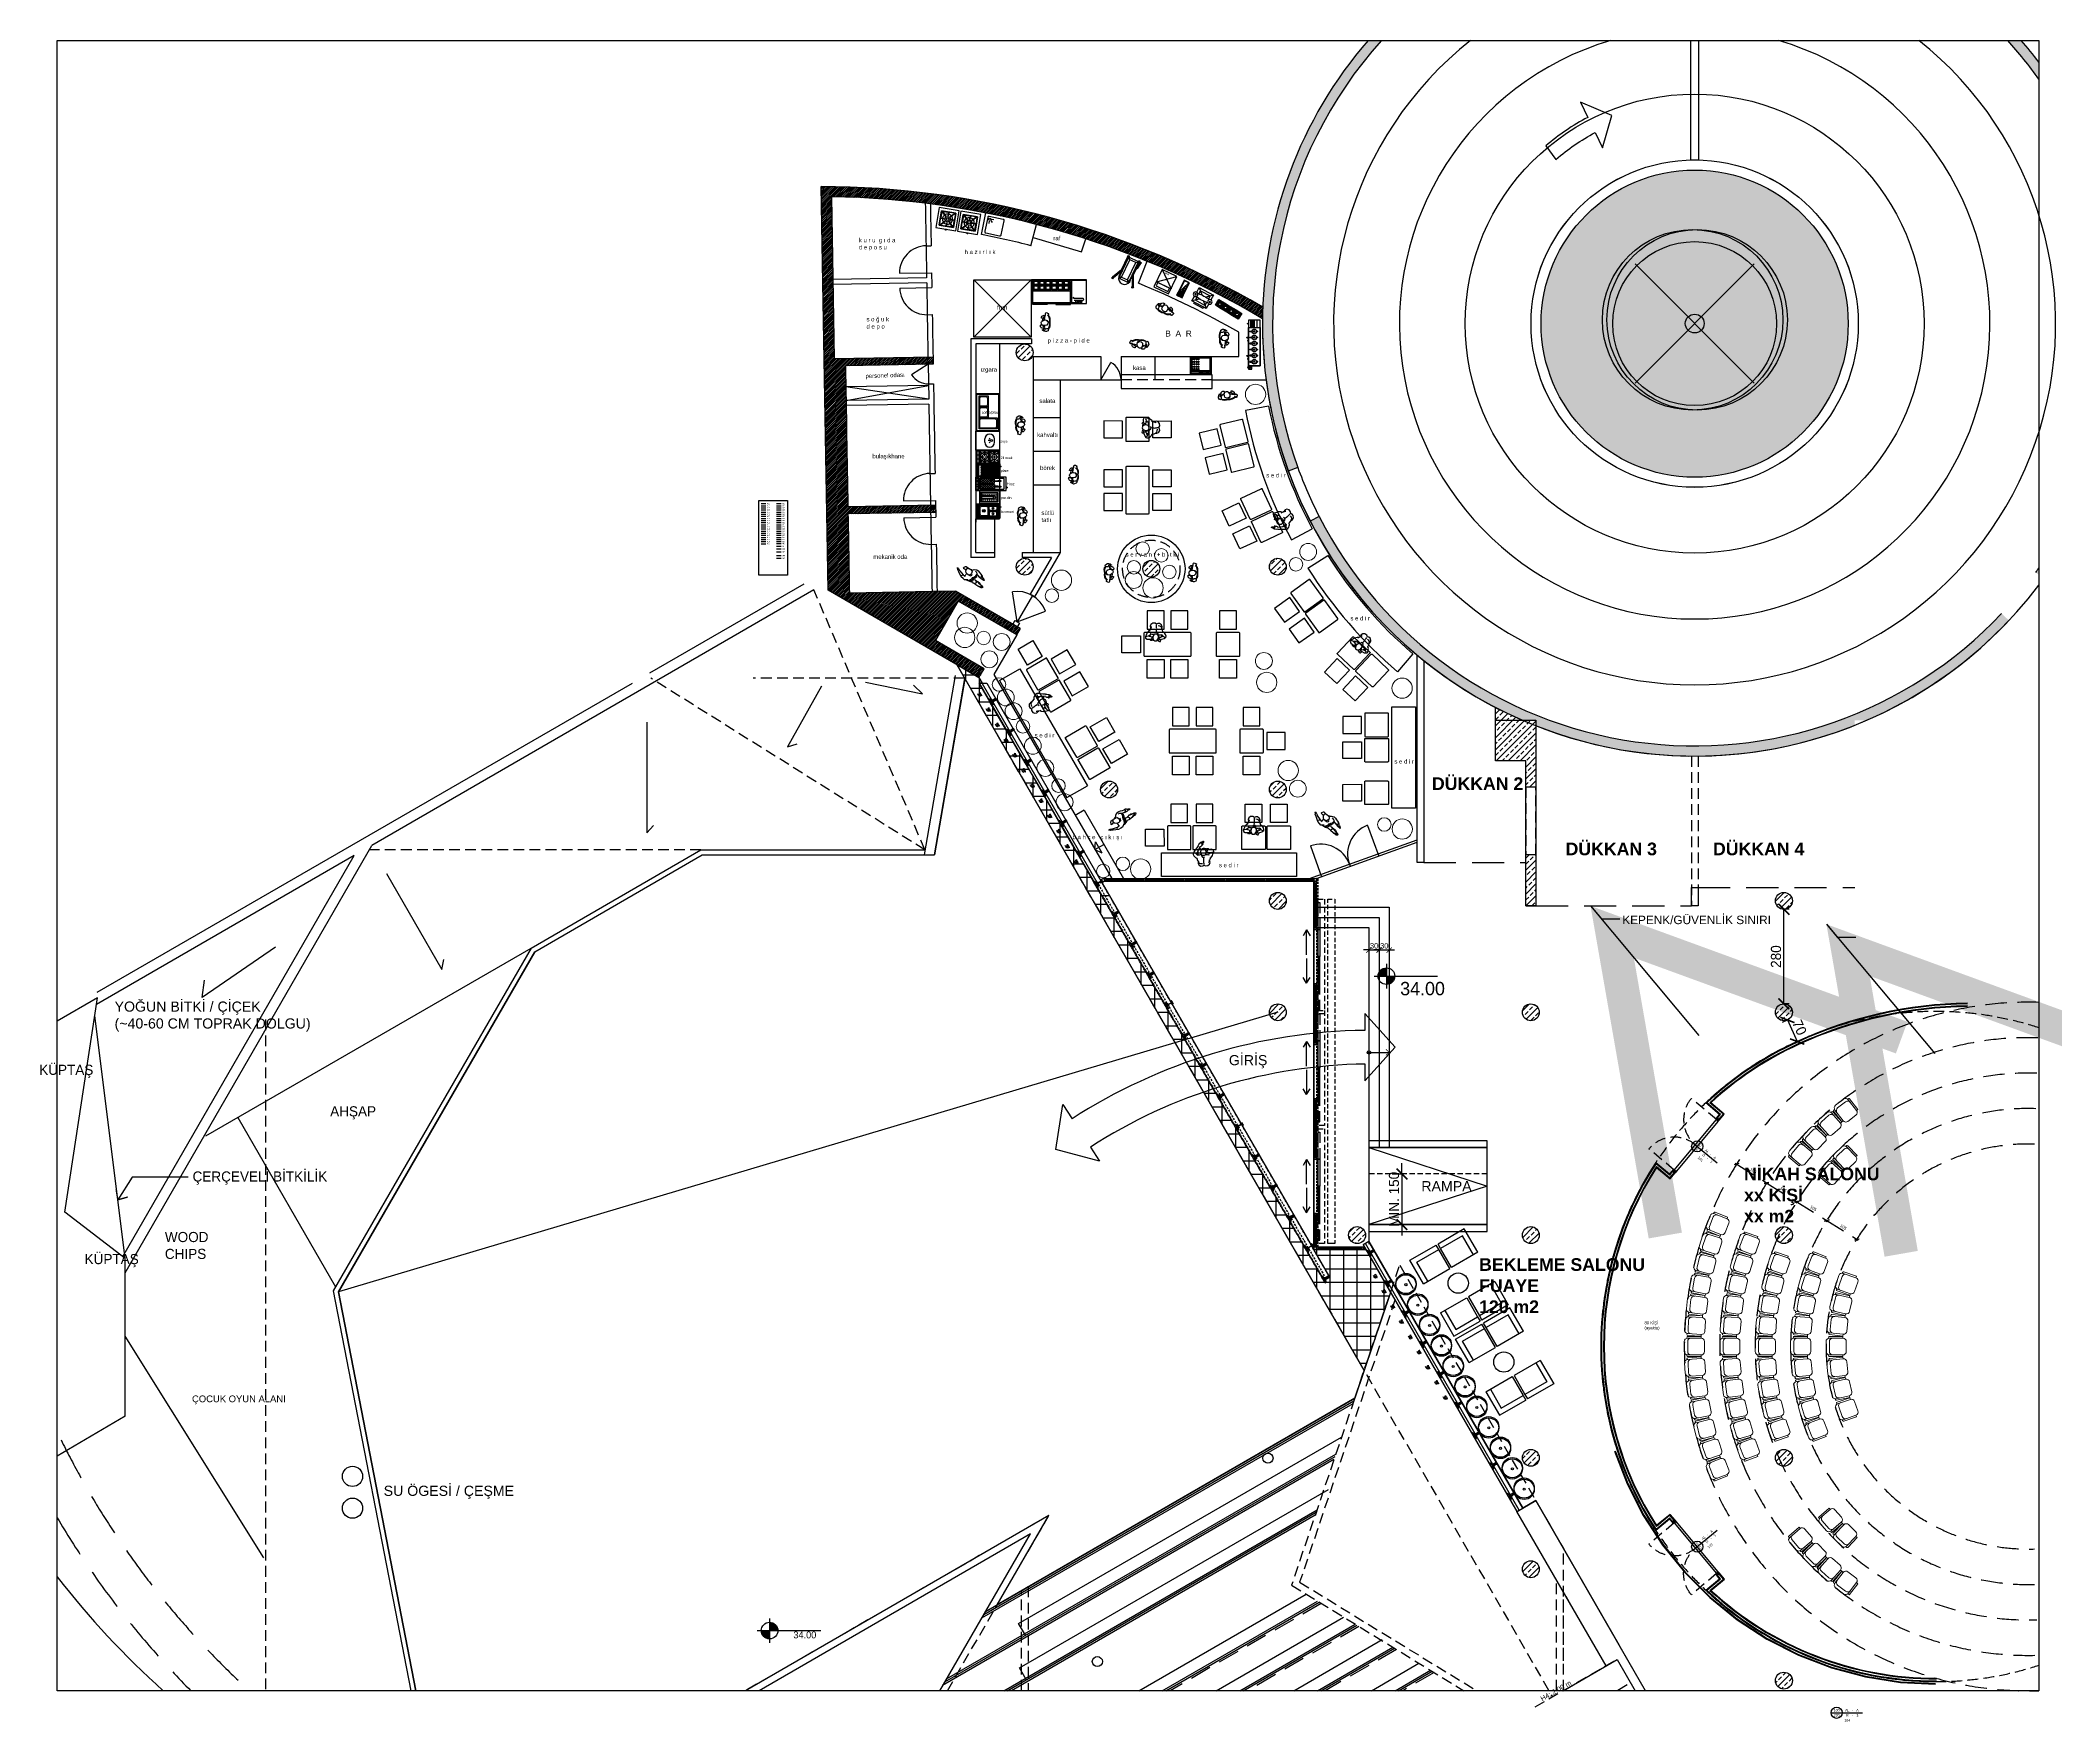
# Model space of a CAD drawing. Header units: millimetres. Extents: x 45 to 25350, y 77 to 5059.
# Drawn here: x 45 to 6018, y 77 to 5059 of the extents above.
import ezdxf
from ezdxf.enums import TextEntityAlignment as Align

# ---------------------------------------------------------------- set-up
doc = ezdxf.new("R2010")
doc.units = ezdxf.units.MM
doc.header["$LTSCALE"] = 5
for name, pattern in [('CONTINUA', [0]), ('DASHED', [19.05, 12.7, -6.35]), ('DASHED2', [9.525, 6.35, -3.175]), ('HIDDEN', [9.525, 6.35, -3.175])]:
    doc.linetypes.add(name, pattern=pattern)
doc.layers.get('DEFPOINTS').update_dxf_attribs({"linetype": 'CONTINUA'})
doc.layers.add('_BK_PEYZAJ_AVM', color=7, linetype='Continuous', lineweight=5, true_color=0x1d5e12)
for name, color, linetype in [('A-door-tag', 223, 'Continuous'), ('a-fixture', 2, 'Continuous'), ('A-kapi', 3, 'Continuous'), ('A-tefris', 21, 'Continuous'), ('A-yazi', 2, 'Continuous'), ('a_anno_text_p1', 1, 'Continuous'), ('a_anno_text_p2', 2, 'Continuous'), ('a_anno_text_p2 @ 1', 2, 'Continuous'), ('a_anno_text_spot', 1, 'Continuous'), ('a_anno_text_spot2', 2, 'Continuous'), ('a_anno_txt', 2, 'Continuous'), ('a_dim', 1, 'Continuous'), ('a_dim_carsi', 1, 'Continuous'), ('a_door_d', 1, 'DASHED2'), ('a_flor_drain', 1, 'Continuous'), ('a_furn', 1, 'Continuous'), ('a_glazing', 150, 'Continuous'), ('a_hatch_p8', 8, 'Continuous'), ('a_overhead', 1, 'DASHED2'), ('a_p1', 1, 'Continuous'), ('a_p1_d', 1, 'DASHED2'), ('a_p2', 2, 'Continuous'), ('a_p2_d', 2, 'DASHED'), ('a_p3', 3, 'Continuous'), ('a_p3_d', 3, 'DASHED2'), ('a_p4', 4, 'Continuous'), ('a_p5', 5, 'Continuous'), ('a_p8', 8, 'Continuous'), ('a_p8_d', 8, 'DASHED2'), ('a_ramp', 2, 'Continuous'), ('a_step', 2, 'Continuous'), ('a_trees', 2, 'Continuous'), ('E_lighting', 40, 'Continuous'), ('HG-001 Duvar', 6, 'Continuous'), ('HG-002 Çizgi', 7, 'Continuous'), ('HG-003 Kapı', 3, 'Continuous'), ('HG-004 Pencere', 150, 'Continuous'), ('HG-005 Yazı', 7, 'Continuous'), ('HG-006 Yazı 001', 1, 'Continuous'), ('HG-007 Yazı 002', 7, 'Continuous'), ('HG-008 Rakam', 7, 'Continuous'), ('HG-009 Tarama', 7, 'Continuous'), ('HG-010 Elk Tes Yazı', 7, 'Continuous'), ('HG-011 Elk Tes Yazı 001', 1, 'Continuous'), ('HG-012 Elk Tes Ölçü', 1, 'Continuous'), ('HG-013 Elk Tes Rakam', 7, 'Continuous'), ('HG-014 Elk Tes İşaretler', 1, 'Continuous'), ('HG-015 Su Tes Yazı', 7, 'Continuous'), ('HG-016 Su Tes Yazı 001', 5, 'Continuous'), ('HG-017 Su Tes Ölçü', 5, 'Continuous'), ('HG-018 Su Tes Rakam', 7, 'Continuous'), ('HG-019 Su Tes İşaretler', 5, 'Continuous'), ('HG-020 Gaz Tes Yazı', 7, 'Continuous'), ('HG-021 Gaz Tes Yazı 001', 3, 'Continuous'), ('HG-022 Gaz Tes Ölçü', 3, 'Continuous'), ('HG-023 Gaz Tes Rakam', 7, 'Continuous'), ('HG-024 Gaz Tes İşaretler', 3, 'Continuous'), ('HG-025 Antet', 7, 'Continuous'), ('HG-026 Antet Yazı', 7, 'Continuous'), ('HG-027 Antet Yazı', 5, 'Continuous'), ('HG-028 Yer Izgarası', 252, 'Continuous'), ('HG-029 Yer Izgarası Rakam', 252, 'Continuous'), ('HG-030 Yer Izgarası Ölçü', 220, 'Continuous'), ('HG-031 Müşteri Mevcut', 30, 'Continuous'), ('HG-032 Müşteri Mevcut Yazı', 30, 'Continuous'), ('HG-033 Müşteri Mevcut Rakam', 30, 'Continuous'), ('HG-034 Soğuk Oda', 1, 'Continuous'), ('HG-035 Soğuk Oda Tarama', 1, 'Continuous'), ('HG-036 Extra', 3, 'Continuous'), ('HG-037 Davlumbaz', 95, 'Continuous'), ('HG-038 Extra', 140, 'Continuous'), ('HG-039 Extra', 32, 'Continuous'), ('HG-040 Konu Başlığı', 1, 'Continuous'), ('HG-043 Ölçü 1', 1, 'Continuous'), ('HG-044 Ölçü 2', 7, 'Continuous'), ('HG-045 Ölçü 3', 4, 'Continuous'), ('HG-046 Extra', 7, 'Continuous'), ('HG-047 Extra', 192, 'Continuous'), ('Kıtc-002 Çizgi', 7, 'Continuous'), ('m_equipment', 1, 'DASHED2'), ('S2000-002 Çizgi', 7, 'Continuous'), ('str_SNL_hatch', 1, 'Continuous'), ('str_SNL_wall_sheer', 5, 'Continuous'), ('TEFRIS', 12, 'Continuous'), ('wall', 255, 'Continuous')]:
    doc.layers.add(name, color=color, linetype=linetype)
doc.layers.add('A-door-tag-room', color=7, linetype='Continuous', plot=False)
doc.layers.add('yazı', color=30, linetype='Continuous', lineweight=9)
doc.styles.add('25', font='arial.ttf', dxfattribs={"height": 25})
doc.styles.add('ARIAL', font='ARIALUNI.TTF', dxfattribs={"height": 1})
doc.styles.add('ROMANS', font='micross.ttf')
doc.styles.add('text-100', font='ARIALN.TTF', dxfattribs={"height": 18})
doc.styles.add('text-50', font='ARIALN.TTF', dxfattribs={"height": 9})
doc.dimstyles.new('olcu-50', dxfattribs={"dimtxt": 9, "dimasz": 10, "dimexe": 5, "dimexo": 5, "dimgap": 5, "dimtad": 1, "dimdec": 1, "dimrnd": 0.5, "dimzin": 9, "dimdsep": 46, "dimtxsty": 'text-50', "dimblk": 'OBLIQUE', "dimcen": 0, "dimdle": 5, "dimadec": 0, "dimazin": 0, "dimtfac": 1, "dimtdec": 1, "dimtix": 1, "dimtmove": 1, "dimatfit": 3, "dimldrblk": 'OBLIQUE', "dimfxl": 10, "dimfxlon": 1, "dimtolj": 1, "dimtzin": 1, "dimarcsym": 0})
doc.dimstyles.new('snl-100', dxfattribs={"dimtxt": 16, "dimasz": 16, "dimexe": 16, "dimexo": 8, "dimgap": 4, "dimtad": 1, "dimtoh": 1, "dimdec": 0, "dimzin": 0, "dimdsep": 46, "dimtxsty": 'Standard', "dimblk": 'ARCHTICK', "dimcen": 16, "dimdle": 16, "dimclrd": 256, "dimclre": 256, "dimclrt": 6, "dimadec": 0, "dimazin": 0, "dimtfac": 1, "dimtdec": 0, "dimtix": 1, "dimtmove": 0, "dimatfit": 0, "dimldrblk": 'ARCHTICK', "dimfxl": 1, "dimtolj": 1, "dimtzin": 0, "dimlwd": -1, "dimlwe": -1, "dimarcsym": 0})
doc.dimstyles.new('snl-200', dxfattribs={"dimtxt": 50, "dimasz": 32, "dimexe": 0, "dimexo": 16, "dimgap": 8, "dimtad": 1, "dimtoh": 1, "dimdec": 0, "dimzin": 0, "dimdsep": 46, "dimtxsty": 'Standard', "dimblk": 'ARCHTICK', "dimcen": 32, "dimclrd": 256, "dimclre": 256, "dimclrt": 256, "dimadec": 0, "dimazin": 0, "dimtfac": 1, "dimtdec": 0, "dimtix": 1, "dimtmove": 0, "dimatfit": 0, "dimldrblk": 'ARCHTICK', "dimfxl": 1, "dimtolj": 1, "dimtzin": 0, "dimlwd": -1, "dimlwe": -1, "dimarcsym": 0})
doc.dimstyles.get("Standard").update_dxf_attribs({"dimscale": 50, "dimtxt": 0.18, "dimasz": 0.18, "dimexe": 0.18, "dimexo": 0.0625, "dimgap": 0.09, "dimtad": 0, "dimtih": 1, "dimtoh": 1, "dimdec": 4, "dimzin": 0, "dimdsep": 46, "dimtxsty": 'Standard', "dimcen": 0.09, "dimadec": 0, "dimazin": 0, "dimtfac": 1, "dimtdec": 4, "dimtofl": 0, "dimtmove": 0, "dimatfit": 3, "dimfxl": 1, "dimtolj": 1, "dimtzin": 0, "dimarcsym": 0})
pattern_1 = [(45, (3633.33, 2904.207), (-17.67767, 17.67767), []), (45, (3651.007, 2904.207), (-17.67767, 17.67767), [12.5, -6.25])]
pattern_2 = [(45, (0, 0), (-0.1767767, 0.1767767), [])]
pattern_3 = [(307.5, (-5271.4676, -9964.494), (0.96341188, 0.03149668), [0, -0.76, 0, -0.85, 0, -0.8125]), (277.5, (-5271.4676, -9964.494), (1.41107303, -0.88488835), [0, -0.41, 0, -0.685, 0, -0.2625]), (237.5, (-5271.4676, -9963.879), (0.00282953, -1.55707093), [0, -0.25, 0, -0.9, 0, -1.175]), (227.5, (-5271.4676, -9963.879), (0.43883778, -1.5030633), [0, -0.125, 0, -0.59, 0, -0.675])]
pattern_4 = [(135, (7887.3583, 181.067), (-3.367596, -3.367596), []), (225, (7887.3583, 181.067), (3.367596, -3.367596), [])]

# ---------------------------------------------------------------- blocks, each defined once
blk = doc.blocks.new('A$C6B126162')
for points in [[(0.5, 0), (0.5, -2.2), (10.5, -4.9), (10.5, -7), (9.5, -7), (9.5, -5.6), (0, -3.1), (-9.5, -5.6), (-9.5, -7), (-10.5, -7), (-10.5, -4.9), (-0.5, -2.2), (-0.5, 0), (0.5, 0)], [(-11.5, -7), (-11.5, -8), (-8.5, -8), (-8.5, -8), (-8.5, -7), (-11.5, -7), (-11.5, -7)], [(8.5, -7), (8.5, -8), (11.5, -8), (11.5, -8), (11.5, -7), (8.5, -7), (8.5, -7)]]:
    blk.add_lwpolyline(points)
blk = doc.blocks.new('A$C02EF1839')
for points in [[(6, 3), (6, 0), (0, 0), (0, 3), (1, 3), (1, 5), (0, 5), (0, 8), (6, 8), (6, 5)], [(6, 5), (5, 5), (5, 3), (6, 3)]]:
    blk.add_lwpolyline(points)
blk = doc.blocks.new('A$C2B115F83')
blk.add_lwpolyline([(0, 8), (0, 0), (6, 0), (6, 3), (4, 3), (4, 5), (6, 5), (6, 8)], close=True)
blk = doc.blocks.new('A$C1C56115A')
at = {"layer": 'a_door_d', "ltscale": 0.5}
blk.add_lwpolyline([(-7.5, 170), (12.5, 170), (12.5, -170), (-7.5, -170)], close=True, dxfattribs=at)
at = {"layer": 'a_door_d'}
for points in [[(-6.5, 80), (-6.5, 160), (-1.5, 160), (-1.5, 80)], [(-6.5, -80), (-6.5, -160), (-1.5, -160), (-1.5, -80)]]:
    blk.add_lwpolyline(points, close=True, dxfattribs=at)
at = {"layer": 'a_glazing'}
for points in [[(-40.8, 78.8), (-51.3, 61.5)], [(-40.8, 5.4), (-40.8, 78.8)], [(-40.8, 78.8), (-30.2, 61.5)], [(-40.8, -5.4), (-40.8, -78.8)], [(-40.8, -78.8), (-51.3, -61.5)], [(-40.8, -78.8), (-30.2, -61.5)]]:
    blk.add_lwpolyline(points, dxfattribs=at)
at = {"layer": 'a_p2'}
for points in [[(-6.5, 0), (-6.5, 80), (-1.5, 80), (-1.5, 0)], [(-6.5, 0), (-6.5, -80), (-1.5, -80), (-1.5, 0)]]:
    blk.add_lwpolyline(points, close=True, dxfattribs=at)
blk = doc.blocks.new('A$C65777083')
for points in [[(3, 0), (-3, 0), (-3, 12), (3, 12)], [(2.5, 0.5), (-2.5, 0.5), (-2.5, 11.5), (2.5, 11.5)]]:
    blk.add_lwpolyline(points, close=True)
for points in [[(2.5, 11.5), (-2.5, 0.5)], [(-2.5, 11.5), (2.5, 0.5)]]:
    blk.add_lwpolyline(points)
blk = doc.blocks.new('A$C30884E47')
for p, q in [((-5, 15), (-5, 14.5)), ((-5, 0), (-5, 0.5)), ((5, 14.5), (5, 15)), ((5, 0), (5, 0.5))]:
    blk.add_line(p, q)
for points in [[(-5, 15), (5, 15)], [(-5, 14.5), (-0.25, 14.5)], [(-5, 0.5), (-0.25, 0.5)], [(-5, 0), (5, 0)], [(-0.25, 14.5), (-0.25, 0.5)], [(0.25, 14.5), (5, 14.5)], [(0.25, 14.5), (0.25, 0.5)], [(0.25, 0.5), (5, 0.5)]]:
    blk.add_lwpolyline(points)
blk = doc.blocks.new('A$C7DFD5307')
blk.add_circle((0, 0), 10)
blk = doc.blocks.new('A$C47794B28')
at = {"layer": 'str_SNL_hatch'}
h = blk.add_hatch(dxfattribs=at)
h.set_pattern_fill('ANSI33', color=256, scale=100, style=0)
h.set_pattern_definition([(45, (-1153.641, -4045.18), (-17.67767, 17.67767), []), (45, (-1135.964, -4045.18), (-17.67767, 17.67767), [12.5, -6.25])])
edge = h.paths.add_edge_path()
edge.add_arc((0, 0), 25, 0, 360)
at = {"layer": 'str_SNL_wall_sheer'}
blk.add_circle((0, 0), 25, dxfattribs=at)
blk = doc.blocks.new('*U22')
at = {"layer": 'a_anno_text_spot2'}
h = blk.add_hatch(color=256, dxfattribs=at)
h.paths.add_polyline_path([(-22.9, 24.6, 0.414214), (-47.6, 0), (-22.9, 0)])
h.paths.add_polyline_path([(-22.9, 0), (-22.9, -24.6, 0.414214), (1.7, 0)])
for p, q in [((-59.2, 0), (128.7, 0)), ((-22.9, 36.2), (-22.9, -36.2))]:
    blk.add_line(p, q, dxfattribs=at)
blk.add_circle((-22.9, 0), 24.6, dxfattribs=at)
for tag, p in [('MIMARI_KOT', (18.1, 21.6)), ('STATIK_KOT', (17.8, -56.5))]:
    blk.add_attdef(tag, p, '', height=39.6, dxfattribs=at)
blk = doc.blocks.new('kot')
h = blk.add_hatch(color=256)
h.paths.add_polyline_path([(0, 0), (-9.7, 0, 0.414214), (0, -9.7)])
h.paths.add_polyline_path([(0, 9.7), (0, 0), (9.7, 0, 0.414214)])
for p, q in [((-14.3, 0), (59.7, 0)), ((0, 14.3), (0, -14.3))]:
    blk.add_line(p, q)
blk.add_circle((0, 0), 9.7)
for tag, p in [('KOT', (13.5, 3.6)), ('txt', (13.5, -19.1))]:
    blk.add_attdef(tag, p, '', height=16)
blk = doc.blocks.new('A$C31D46484')
for points in [[(-176.8, 176.8), (176.8, -176.8)], [(176.8, 176.8), (-176.8, -176.8)]]:
    blk.add_lwpolyline(points)
blk = doc.blocks.new('A$C2A6D2553')
for centre, radius in [((-4.2, 7.4), 178.3), ((4.8, 7.4), 178.3), ((0, 0), 18.6)]:
    blk.add_circle(centre, radius)
blk = doc.blocks.new('_ArchTick')
at = {"const_width": 0.15}
blk.add_lwpolyline([(-0.5, -0.5), (0.5, 0.5)], dxfattribs=at)
blk = doc.blocks.new('*D47')
at = {"layer": 'a_dim_carsi'}
for p, q in [((5228.8, 2484.1), (5212.8, 2484.1)), ((5212.8, 2204.1), (5212.8, 2484.1)), ((5228.6, 2204.1), (5212.8, 2204.1))]:
    blk.add_line(p, q, dxfattribs=at)
at = {"layer": 'DEFPOINTS', "color": 0}
for p in [(5212.8, 2484.1), (5212.8, 2484.1), (5212.6, 2204.1)]:
    blk.add_point(p, dxfattribs=at)
at = {"layer": 'a_dim_carsi', "xscale": 32, "yscale": 32, "zscale": 32}
for p, rotation in [((5212.8, 2484.1), 90), ((5212.8, 2204.1), 270)]:
    blk.add_blockref('_ArchTick', p, dxfattribs=dict(at, rotation=rotation))
at = {"layer": 'a_dim_carsi', "insert": (5189.5, 2344.1), "char_height": 30, "attachment_point": 5, "rotation": 90}
blk.add_mtext('\\A1;280', dxfattribs=at)
blk = doc.blocks.new('A$C16263C27')
at = {"ltscale": 0.5}
for centre, radius in [((-0.1, 3.5), 30), ((-0.1, -0.4), 30), ((0, 0), 3)]:
    blk.add_circle(centre, radius, dxfattribs=at)
blk = doc.blocks.new('A$C15A73B03')
at = {"ltscale": 0.5}
for p, q in [((90, -15), (90, 0)), ((90, -80), (90, -15)), ((0, -80), (90, -80))]:
    blk.add_line(p, q, dxfattribs=at)
for points in [[(0, -80), (0, 0), (90, 0)], [(15, -80), (15, -15), (90, -15)]]:
    blk.add_lwpolyline(points, dxfattribs=at)
blk = doc.blocks.new('koltuk')
at = {"color": 0, "linetype": 'Continuous', "lineweight": 13}
for p, q in [((0, -15), (0, 15)), ((50, 30), (10, 30)), ((10, 25), (50, 25)), ((10, 15), (10, -15)), ((50, 25), (50, 30)), ((60, 15), (60, -15)), ((50, -25), (10, -25)), ((50, -30), (10, -30)), ((50, -25), (50, -30))]:
    blk.add_line(p, q, dxfattribs=at)
for centre, radius, start, end in [((10, 15), 10, 89.999957, 180.000043), ((10, 27.5), 2.5, 90, 270), ((20, 15), 10, 89.999957, 180.000043), ((50, 15), 10, 359.999957, 90.000043), ((10, -15.0001), 10, 179.999957, 270.000043), ((10, -27.5), 2.5, 90, 270), ((20, -15.0001), 10, 179.999957, 270.000043), ((50, -15.0001), 10, 269.999957, 0.000043)]:
    blk.add_arc(centre, radius, start, end, dxfattribs=at)
blk = doc.blocks.new('A$C2D4A60B7')
at = {"layer": 'A-kapi', "ltscale": 0.5}
h = blk.add_hatch(dxfattribs=at)
h.set_pattern_fill('ANSI31', color=8, scale=2)
h.set_pattern_definition(pattern_2)
h.paths.add_polyline_path([(6, 2), (4, 2), (4, 5), (1.5, 5), (1.5, 3), (3, 3), (3, -3), (1.5, -3), (1.5, -4.8), (8, -4.8), (8, -2.5), (6, -2.5)])
h = blk.add_hatch(dxfattribs=at)
h.set_pattern_fill('ANSI31', color=8, scale=2)
h.set_pattern_definition(pattern_2)
h.paths.add_polyline_path([(199.4, -2.5), (199.4, -5), (205.9, -5), (205.9, -3), (204.4, -3), (204.4, 3), (205.9, 3), (205.9, 5), (203.4, 5), (203.4, 2), (201.4, 2), (201.4, -2.5)])
at = {"layer": 'A-kapi', "color": 8, "linetype": 'HIDDEN'}
for p, q in [((6, 2), (6, 99.7)), ((201.4, 2), (201.4, 99.7))]:
    blk.add_line(p, q, dxfattribs=at)
at = {"layer": 'A-kapi', "ltscale": 0.5}
blk.add_line((103.7, -5), (103.7, 2), dxfattribs=at)
for points in [[(0, -3), (0, 3), (3, 3), (3, -3)], [(204.4, -3), (204.4, 3), (207.4, 3), (207.4, -3)]]:
    blk.add_lwpolyline(points, close=True, dxfattribs=at)
for points in [[(1.5, 3), (1.5, 5), (4, 5), (4, 2), (6, 2), (6, -2.5), (8, -2.5), (8, -5), (1.5, -5), (1.5, -3), (3, -3), (3, 3), (3, 3), (1.5, 3)], [(6, 2), (201.4, 2), (201.4, -2.5), (199.4, -2.5), (199.4, -5), (8, -5), (8, -2.5), (6, -2.5), (6, 2)], [(205.9, 3), (205.9, 5), (203.4, 5), (203.4, 2), (201.4, 2), (201.4, -2.5), (199.4, -2.5), (199.4, -5), (205.9, -5), (205.9, -3), (204.4, -3), (204.4, 3), (204.4, 3), (205.9, 3)]]:
    blk.add_lwpolyline(points, dxfattribs=at)
at = {"layer": 'A-kapi', "color": 8, "linetype": 'HIDDEN'}
for centre, start, end in [((6, 2), 0, 90), ((201.4, 2), 90, 180)]:
    blk.add_arc(centre, 97.7, start, end, dxfattribs=at)
blk = doc.blocks.new('doortag')
at = {"layer": 'A-door-tag'}
blk.add_line((-66, 0), (120, 0), dxfattribs=at)
at = {"layer": 'A-door-tag', "color": 8}
blk.add_circle((-33, 0), 33, dxfattribs=at)
at = {"layer": 'A-door-tag', "style": 'ROMANS'}
for p in [(60, 15), (60, -15)]:
    blk.add_text('-', height=15, dxfattribs=at).set_placement(p, align=Align.MIDDLE_CENTER)
for tag, p in [('EN', (-33, 15)), ('KASA', (30, 15)), ('KNT', (90, 15)), ('YUKS', (-33, -15)), ('YON', (30, -15)), ('AKS', (90, -15))]:
    blk.add_attdef(tag, text='', height=15, dxfattribs=at).set_placement(p, align=Align.MIDDLE_CENTER)
at = {"layer": 'A-door-tag-room', "style": 'ROMANS'}
blk.add_attdef('MAHAL', text='', height=15, dxfattribs=at).set_placement((30, -45), align=Align.MIDDLE_CENTER)
blk = doc.blocks.new('_Oblique')
at = {"color": 0, "linetype": 'ByBlock', "lineweight": -2}
blk.add_line((-0.5, -0.5), (0.5, 0.5), dxfattribs=at)
blk = doc.blocks.new('*D48')
at = {"layer": 'A-tefris', "color": 0, "linetype": 'HIDDEN', "lineweight": -2, "ltscale": 2}
for p, q in [((5335.5, 1565), (5433, 1504)), ((5339.7, 1562.3), (5337.1, 1558.1)), ((5428.8, 1506.7), (5426.1, 1502.5))]:
    blk.add_line(p, q, dxfattribs=at)
at = {"layer": 'DEFPOINTS', "color": 0, "linetype": 'HIDDEN', "ltscale": 2}
for p in [(5339.7, 1562.3), (5428.8, 1506.7), (5428.8, 1506.7)]:
    blk.add_point(p, dxfattribs=at)
at = {"layer": 'A-tefris', "color": 0, "linetype": 'HIDDEN', "lineweight": -2, "ltscale": 2, "xscale": 10, "yscale": 10, "zscale": 10}
for p, rotation in [((5339.7, 1562.3), 148.009418821859), ((5428.8, 1506.7), 328.009418821859)]:
    blk.add_blockref('_Oblique', p, dxfattribs=dict(at, rotation=rotation))
at = {"layer": 'A-tefris', "color": 0, "linetype": 'HIDDEN', "ltscale": 2, "insert": (5389.3, 1542.6), "char_height": 9, "attachment_point": 5, "rotation": 328.00942, "style": 'text-50'}
blk.add_mtext('\\A1;105', dxfattribs=at)
blk = doc.blocks.new('*D49')
at = {"layer": 'A-tefris', "color": 0, "linetype": 'HIDDEN', "lineweight": -2, "ltscale": 2}
for p, q in [((5246.4, 1620.6), (5343.9, 1559.7)), ((5250.7, 1617.9), (5248, 1613.7)), ((5339.7, 1562.3), (5337.1, 1558.1))]:
    blk.add_line(p, q, dxfattribs=at)
at = {"layer": 'DEFPOINTS', "color": 0, "linetype": 'HIDDEN', "ltscale": 2}
for p in [(5250.7, 1617.9), (5339.7, 1562.3), (5339.7, 1562.3)]:
    blk.add_point(p, dxfattribs=at)
at = {"layer": 'A-tefris', "color": 0, "linetype": 'HIDDEN', "lineweight": -2, "ltscale": 2, "xscale": 10, "yscale": 10, "zscale": 10}
for p, rotation in [((5250.7, 1617.9), 148.0094188218623), ((5339.7, 1562.3), 328.0094188218623)]:
    blk.add_blockref('_Oblique', p, dxfattribs=dict(at, rotation=rotation))
at = {"layer": 'A-tefris', "color": 0, "linetype": 'HIDDEN', "ltscale": 2, "insert": (5300.3, 1598.3), "char_height": 9, "attachment_point": 5, "rotation": 328.00942, "style": 'text-50'}
blk.add_mtext('\\A1;105', dxfattribs=at)
blk = doc.blocks.new('*D50')
at = {"layer": 'A-tefris', "color": 0, "linetype": 'HIDDEN', "lineweight": -2, "ltscale": 2}
for p, q in [((5157.4, 1676.2), (5254.9, 1615.3)), ((5161.6, 1673.6), (5158.9, 1669.3)), ((5250.7, 1617.9), (5248, 1613.7))]:
    blk.add_line(p, q, dxfattribs=at)
at = {"layer": 'DEFPOINTS', "color": 0, "linetype": 'HIDDEN', "ltscale": 2}
for p in [(5161.6, 1673.6), (5250.7, 1617.9), (5250.7, 1617.9)]:
    blk.add_point(p, dxfattribs=at)
at = {"layer": 'A-tefris', "color": 0, "linetype": 'HIDDEN', "lineweight": -2, "ltscale": 2, "xscale": 10, "yscale": 10, "zscale": 10}
for p, rotation in [((5161.6, 1673.6), 148.009418821859), ((5250.7, 1617.9), 328.009418821859)]:
    blk.add_blockref('_Oblique', p, dxfattribs=dict(at, rotation=rotation))
at = {"layer": 'A-tefris', "color": 0, "linetype": 'HIDDEN', "ltscale": 2, "insert": (5211.2, 1653.9), "char_height": 9, "attachment_point": 5, "rotation": 328.00942, "style": 'text-50'}
blk.add_mtext('\\A1;105', dxfattribs=at)
blk = doc.blocks.new('*D51')
at = {"layer": 'A-tefris', "color": 0, "linetype": 'HIDDEN', "lineweight": -2, "ltscale": 2}
for p, q in [((5068.3, 1731.9), (5165.8, 1670.9)), ((5072.5, 1729.2), (5069.9, 1725)), ((5161.6, 1673.6), (5158.9, 1669.3))]:
    blk.add_line(p, q, dxfattribs=at)
at = {"layer": 'DEFPOINTS', "color": 0, "linetype": 'HIDDEN', "ltscale": 2}
for p in [(5072.5, 1729.2), (5161.6, 1673.6), (5161.6, 1673.6)]:
    blk.add_point(p, dxfattribs=at)
at = {"layer": 'A-tefris', "color": 0, "linetype": 'HIDDEN', "lineweight": -2, "ltscale": 2, "xscale": 10, "yscale": 10, "zscale": 10}
for p, rotation in [((5072.5, 1729.2), 148.0094188218623), ((5161.6, 1673.6), 328.0094188218623)]:
    blk.add_blockref('_Oblique', p, dxfattribs=dict(at, rotation=rotation))
at = {"layer": 'A-tefris', "color": 0, "linetype": 'HIDDEN', "ltscale": 2, "insert": (5122.2, 1709.5), "char_height": 9, "attachment_point": 5, "rotation": 328.00942, "style": 'text-50'}
blk.add_mtext('\\A1;105', dxfattribs=at)
blk = doc.blocks.new('*D52')
at = {"layer": 'a_dim_carsi'}
for p, q in [((5208.6, 2149.6), (5223.2, 2156.3)), ((5223.2, 2156.3), (5252.1, 2092.5)), ((5237.6, 2085.9), (5252.1, 2092.5))]:
    blk.add_line(p, q, dxfattribs=at)
at = {"layer": 'DEFPOINTS', "color": 0}
for p in [(5223.2, 2156.3), (5252.1, 2092.5), (5252.1, 2092.5)]:
    blk.add_point(p, dxfattribs=at)
at = {"layer": 'a_dim_carsi', "xscale": 32, "yscale": 32, "zscale": 32}
for p, rotation in [((5223.2, 2156.3), 114.4300034137056), ((5252.1, 2092.5), 294.4300034137055)]:
    blk.add_blockref('_ArchTick', p, dxfattribs=dict(at, rotation=rotation))
at = {"layer": 'a_dim_carsi', "insert": (5258.9, 2134), "char_height": 30, "attachment_point": 5, "rotation": 294.43}
blk.add_mtext('\\A1;70', dxfattribs=at)
blk = doc.blocks.new('*D53')
at = {"layer": 'a_dim', "ltscale": 0.5}
for p, q in [((3983.2, 2363.6), (3967.2, 2363.6)), ((3983.2, 2371.6), (3983.2, 2379.6)), ((3983.2, 2363.6), (4013.2, 2363.6)), ((4013.2, 2371.6), (4013.2, 2379.6)), ((4013.2, 2363.6), (4029.2, 2363.6))]:
    blk.add_line(p, q, dxfattribs=at)
at = {"layer": 'DEFPOINTS', "color": 0, "ltscale": 0.5}
for p in [(3983.2, 2363.6), (4013.2, 2363.6), (4013.2, 2363.6)]:
    blk.add_point(p, dxfattribs=at)
at = {"layer": 'a_dim', "ltscale": 0.5, "xscale": 16, "yscale": 16, "zscale": 16}
blk.add_blockref('_ArchTick', (3983.2, 2363.6), dxfattribs=at)
at = {"layer": 'a_dim', "ltscale": 0.5, "xscale": 16, "yscale": 16, "zscale": 16, "rotation": 180}
blk.add_blockref('_ArchTick', (4013.2, 2363.6), dxfattribs=at)
at = {"layer": 'a_dim', "color": 6, "ltscale": 0.5, "insert": (3998.2, 2375.8), "char_height": 16, "attachment_point": 5}
blk.add_mtext('\\A1;30', dxfattribs=at)
blk = doc.blocks.new('*D54')
at = {"layer": 'a_dim', "ltscale": 0.5}
for p, q in [((4013.2, 2363.6), (3997.2, 2363.6)), ((4013.2, 2371.6), (4013.2, 2379.6)), ((4013.2, 2363.6), (4043.2, 2363.6)), ((4043.2, 2371.6), (4043.2, 2379.6)), ((4043.2, 2363.6), (4059.2, 2363.6))]:
    blk.add_line(p, q, dxfattribs=at)
at = {"layer": 'DEFPOINTS', "color": 0, "ltscale": 0.5}
for p in [(4013.2, 2363.6), (4043.2, 2363.6), (4043.2, 2363.6)]:
    blk.add_point(p, dxfattribs=at)
at = {"layer": 'a_dim', "ltscale": 0.5, "xscale": 16, "yscale": 16, "zscale": 16}
blk.add_blockref('_ArchTick', (4013.2, 2363.6), dxfattribs=at)
at = {"layer": 'a_dim', "ltscale": 0.5, "xscale": 16, "yscale": 16, "zscale": 16, "rotation": 180}
blk.add_blockref('_ArchTick', (4043.2, 2363.6), dxfattribs=at)
at = {"layer": 'a_dim', "color": 6, "ltscale": 0.5, "insert": (4028.2, 2375.8), "char_height": 16, "attachment_point": 5}
blk.add_mtext('\\A1;30', dxfattribs=at)
blk = doc.blocks.new('*D55')
at = {"layer": 'a_dim_carsi'}
for p, q in [((4051.5, 1700), (4080.7, 1700)), ((4080.7, 1700), (4080.7, 1732)), ((4080.7, 1700), (4080.7, 1550)), ((4051.5, 1550), (4080.7, 1550)), ((4080.7, 1550), (4080.7, 1518))]:
    blk.add_line(p, q, dxfattribs=at)
at = {"layer": 'DEFPOINTS', "color": 0}
for p in [(4035.5, 1700), (4035.5, 1550), (4080.7, 1550)]:
    blk.add_point(p, dxfattribs=at)
at = {"layer": 'a_dim_carsi', "xscale": 32, "yscale": 32, "zscale": 32}
for p, rotation in [((4080.7, 1700), 270), ((4080.7, 1550), 90)]:
    blk.add_blockref('_ArchTick', p, dxfattribs=dict(at, rotation=rotation))
at = {"layer": 'a_dim_carsi', "insert": (4057.4, 1625), "char_height": 30, "attachment_point": 5, "rotation": 90}
blk.add_mtext('\\A1;MIN. 150', dxfattribs=at)
blk = doc.blocks.new('snl_arow_60')
blk.add_hatch(color=256).paths.add_polyline_path([(0, 0), (-1.732, 1), (-1.832, 0.827), (-0.4, 0), (-1.832, -0.827), (-1.732, -1)])
blk.add_lwpolyline([(0, 0), (-1, 0)])
blk = doc.blocks.new('cfcfcfcfc')
for p, q in [((220710, -32194.4), (220710.7, -32191.5)), ((220710.7, -32191.5), (220711.9, -32189.9)), ((220711.8, -32190), (220712.4, -32187.4)), ((220711.9, -32189.9), (220715.9, -32187.4)), ((220712.4, -32187.4), (220713.5, -32187.1)), ((220713.5, -32187.1), (220714, -32187.7)), ((220714, -32187.7), (220713.9, -32188.6)), ((220715.9, -32187.4), (220719, -32187.5)), ((220717.7, -32190.9), (220719.9, -32187.9)), ((220719, -32187.5), (220719.7, -32187)), ((220719.7, -32187), (220720.3, -32185.8)), ((220719.9, -32187.9), (220726.1, -32185.4)), ((220720.3, -32185.8), (220726, -32182.9)), ((220726, -32182.9), (220733.4, -32182.5)), ((220726.1, -32185.4), (220732.8, -32184.1)), ((220731.8, -32196.1), (220732.8, -32191.4)), ((220732.8, -32184.1), (220737.8, -32183.9)), ((220732.8, -32191.4), (220735.6, -32187.6)), ((220732.8, -32191.4), (220737.7, -32187.9)), ((220733.4, -32182.5), (220736.8, -32183)), ((220735.6, -32187.6), (220739.5, -32186.9)), ((220736.8, -32183), (220743, -32182)), ((220737.8, -32183.9), (220736.8, -32183)), ((220737.7, -32187.9), (220743, -32188.2)), ((220737.8, -32183.9), (220744.1, -32183.5)), ((220738, -32186.1), (220737.8, -32183.9)), ((220743, -32182), (220748.5, -32182)), ((220743, -32188.2), (220746.7, -32191.1)), ((220744.1, -32183.5), (220749.4, -32183.8)), ((220746.7, -32191.1), (220747.2, -32191.7)), ((220747.2, -32191.7), (220748.4, -32195.6)), ((220748.5, -32182), (220754, -32183.2)), ((220749.4, -32183.8), (220755.7, -32185.4)), ((220754, -32183.2), (220757.2, -32185.8)), ((220755.7, -32185.4), (220757.5, -32186.9)), ((220757.2, -32185.8), (220759.5, -32185.3)), ((220757.6, -32191.7), (220757.2, -32192.7)), ((220757.5, -32186.9), (220757.6, -32191.7)), ((220759.5, -32185.3), (220762, -32186)), ((220762, -32186), (220763.6, -32186.7)), ((220763.6, -32186.7), (220765.9, -32191.7)), ((220765.9, -32191.7), (220766.3, -32194.6)), ((220710.7, -32195.7), (220710, -32194.4)), ((220712.6, -32196.7), (220710.7, -32195.7)), ((220716.2, -32196.4), (220712.6, -32196.7)), ((220712.6, -32196.7), (220714, -32197.3)), ((220714, -32197.3), (220715.1, -32198)), ((220715.1, -32198), (220715.9, -32197.1)), ((220715.9, -32197.1), (220715.3, -32196.5)), ((220717.1, -32196.4), (220716.2, -32196.4)), ((220721.7, -32199.4), (220717.1, -32196.4)), ((220718.3, -32198), (220718.4, -32197.2)), ((220718.3, -32203.2), (220718.3, -32198)), ((220719.5, -32204.6), (220718.3, -32203.2)), ((220721.4, -32206.8), (220719.5, -32204.6)), ((220725.8, -32198), (220721.3, -32197.5)), ((220723.4, -32207.9), (220721.4, -32206.8)), ((220728, -32203.4), (220721.7, -32199.4)), ((220726.1, -32208.4), (220723.4, -32207.9)), ((220732.1, -32199.5), (220725.8, -32198)), ((220726.9, -32208.2), (220726.1, -32208.4)), ((220727.2, -32205.7), (220726.9, -32208.2)), ((220727.5, -32203.1), (220727.2, -32205.7)), ((220733.8, -32204.5), (220728, -32203.4)), ((220732.1, -32199.5), (220731.8, -32196.1)), ((220735.6, -32205.2), (220732.1, -32199.5)), ((220735.1, -32204.4), (220733.8, -32204.5)), ((220737.7, -32207.1), (220735.6, -32205.2)), ((220740.2, -32207.8), (220737.7, -32207.1)), ((220743.9, -32207.3), (220740.2, -32207.8)), ((220745.6, -32206.1), (220743.9, -32207.3)), ((220747.2, -32203.8), (220745.6, -32206.1)), ((220747.1, -32206.9), (220747.7, -32204)), ((220747.1, -32209.1), (220747.1, -32206.9)), ((220747.7, -32209.5), (220747.1, -32209.1)), ((220748.6, -32198.9), (220747.2, -32203.8)), ((220748, -32202.6), (220747.5, -32202.6)), ((220747.7, -32204), (220748, -32202.6)), ((220749.7, -32209.8), (220747.7, -32209.5)), ((220754.1, -32199.3), (220748, -32202.6)), ((220748.4, -32195.6), (220748.6, -32198.9)), ((220748.6, -32198.9), (220752.6, -32198.2)), ((220750.8, -32210), (220749.7, -32209.8)), ((220753, -32209.2), (220750.8, -32210)), ((220755, -32207.9), (220753, -32209.2)), ((220755.8, -32196.9), (220754.1, -32199.3)), ((220756.4, -32206.5), (220755, -32207.9)), ((220758, -32194.7), (220755.8, -32196.9)), ((220756.9, -32203.3), (220756.4, -32206.5)), ((220757.6, -32200.7), (220756.9, -32203.3)), ((220757.4, -32195.3), (220757.5, -32198)), ((220757.5, -32198), (220757.6, -32200.7)), ((220759.8, -32195), (220758, -32194.7)), ((220761.1, -32196.2), (220759.8, -32195)), ((220760.4, -32200.1), (220762.2, -32196.7)), ((220760.6, -32201.8), (220760.4, -32200.1)), ((220760.8, -32202.7), (220760.6, -32201.8)), ((220760.7, -32203.4), (220760.8, -32203)), ((220761.6, -32203.4), (220760.7, -32203.4)), ((220760.8, -32203), (220761.2, -32201.9)), ((220762.2, -32196.7), (220761.1, -32196.2)), ((220761.2, -32201.9), (220761.4, -32200.9)), ((220762.1, -32203.1), (220761.6, -32203.4)), ((220763.3, -32201.8), (220762.1, -32203.1)), ((220764.4, -32200.1), (220763.3, -32201.8)), ((220765, -32197.9), (220764.4, -32200.1)), ((220766.3, -32194.6), (220765, -32197.9))]:
    blk.add_line(p, q)
blk = doc.blocks.new('ADSAFDF')
for p, q in [((21208.1, -21279.5), (21208.2, -21278.1)), ((21211.9, -21281.4), (21208.1, -21279.5)), ((21208.2, -21278.1), (21209.1, -21276.5)), ((21209.1, -21276.5), (21211, -21275.7)), ((21211, -21275.7), (21215.5, -21274.9)), ((21213.2, -21277.8), (21211.6, -21278.1)), ((21211.6, -21278.1), (21213.6, -21281)), ((21214.4, -21281.8), (21211.9, -21281.4)), ((21216.4, -21276.6), (21213.2, -21277.8)), ((21213.6, -21281), (21220.8, -21282.2)), ((21218.2, -21282.7), (21214.4, -21281.8)), ((21215.5, -21274.9), (21219.5, -21274.3)), ((21215.7, -21297.9), (21216.4, -21297.7)), ((21215.8, -21298.6), (21215.7, -21297.9)), ((21217.4, -21299.6), (21215.8, -21298.6)), ((21222.7, -21274.6), (21216.4, -21276.6)), ((21216.4, -21297.7), (21218.3, -21298.1)), ((21219.3, -21300.9), (21217.4, -21299.6)), ((21222.1, -21284.7), (21218.2, -21282.7)), ((21218.3, -21298.1), (21218.7, -21297.6)), ((21218.7, -21297.6), (21222.1, -21298)), ((21220.4, -21301.5), (21219.3, -21300.9)), ((21219.5, -21274.3), (21222.2, -21274.4)), ((21223.3, -21302.8), (21220.4, -21301.5)), ((21220.8, -21282.2), (21229.2, -21283.9)), ((21221.9, -21298.8), (21221.2, -21300)), ((21221.2, -21300), (21224.3, -21303.3)), ((21223, -21297.6), (21221.9, -21298.8)), ((21225, -21284.4), (21222.1, -21284.7)), ((21222.1, -21298), (21223, -21297.6)), ((21233.7, -21274.4), (21222.7, -21274.6)), ((21225.8, -21297.5), (21223, -21297.6)), ((21224.3, -21303.3), (21227.6, -21305.8)), ((21227.4, -21284.8), (21225, -21284.4)), ((21234.4, -21298.8), (21225.8, -21297.5)), ((21229.3, -21285.1), (21227.4, -21284.8)), ((21227.6, -21305.8), (21229.7, -21306.6)), ((21228.9, -21303.4), (21229.7, -21299.6)), ((21230.7, -21306.5), (21228.9, -21303.4)), ((21229.2, -21283.9), (21233.4, -21283.2)), ((21229.5, -21283.9), (21229.3, -21285.1)), ((21229.7, -21299.6), (21234.4, -21298.8)), ((21229.7, -21306.6), (21230.7, -21306.5)), ((21235.9, -21307.9), (21230.7, -21306.5)), ((21231.7, -21278.8), (21233.7, -21274.4)), ((21233.5, -21282.2), (21231.7, -21278.8)), ((21233.4, -21283.2), (21237, -21283.1)), ((21237, -21283.1), (21233.5, -21282.2)), ((21233.7, -21274.4), (21237.1, -21273.8)), ((21233.7, -21274.4), (21233.7, -21274.4)), ((21234.4, -21298.8), (21238.1, -21299.8)), ((21241, -21309.7), (21235.9, -21307.9)), ((21240.2, -21283.8), (21237, -21283.1)), ((21237.1, -21273.8), (21242.1, -21274.7)), ((21238.1, -21299.8), (21243, -21301.1)), ((21242, -21284.6), (21240.2, -21283.8)), ((21246.5, -21311.4), (21241, -21309.7)), ((21242.3, -21289.6), (21241.2, -21295.6)), ((21241.2, -21295.6), (21243, -21301.1)), ((21242.6, -21274.4), (21241.7, -21275.1)), ((21242, -21284.6), (21243.7, -21285.1)), ((21244.9, -21287.2), (21242.3, -21289.6)), ((21244.8, -21273.7), (21242.6, -21274.4)), ((21243, -21301.1), (21245.1, -21303.3)), ((21243.7, -21285.1), (21244.3, -21279.8)), ((21243.7, -21285.1), (21244.9, -21287.2)), ((21243.9, -21300.2), (21243.7, -21301.5)), ((21244.1, -21295), (21243.9, -21300.2)), ((21246.3, -21290.7), (21244.1, -21295)), ((21244.3, -21279.8), (21247.3, -21273.4)), ((21250.7, -21271.4), (21244.8, -21273.7)), ((21246.1, -21283.3), (21244.9, -21287.2)), ((21245.1, -21303.3), (21248.5, -21305.2)), ((21247.4, -21276), (21245.7, -21281.4)), ((21245.7, -21281.4), (21246.1, -21283.3)), ((21248.9, -21285.9), (21246.2, -21285.8)), ((21248.9, -21285.9), (21246.3, -21290.7)), ((21252.1, -21311.3), (21246.5, -21311.4)), ((21247.3, -21273.4), (21256.1, -21270.2)), ((21249.6, -21273.9), (21247.4, -21276)), ((21248.5, -21305.2), (21253.4, -21306.1)), ((21251.9, -21275.1), (21248.7, -21282.2)), ((21248.7, -21282.2), (21248.9, -21285.9)), ((21251.9, -21271.8), (21249.6, -21273.9)), ((21256.1, -21270.2), (21250.7, -21271.4)), ((21256.1, -21270.2), (21251.9, -21271.8)), ((21256.1, -21270.2), (21251.9, -21275.1)), ((21259.2, -21308), (21252.1, -21311.3)), ((21256.9, -21286.3), (21255.3, -21290)), ((21255.3, -21290), (21255.7, -21293.1)), ((21261.2, -21269.8), (21256.1, -21270.2)), ((21256.1, -21270.2), (21256.1, -21270.2)), ((21261.1, -21285.6), (21256.9, -21286.3)), ((21257.3, -21272.4), (21261, -21269.8)), ((21258.6, -21294.3), (21259.6, -21289)), ((21260.7, -21299.2), (21258.6, -21294.3)), ((21262.4, -21303.8), (21259.2, -21308)), ((21259.6, -21289), (21262.4, -21285.6)), ((21264.5, -21301.3), (21260.7, -21299.2)), ((21261, -21269.8), (21262.3, -21268.4)), ((21265.9, -21284.8), (21261.1, -21285.6)), ((21262.3, -21268.4), (21264.7, -21266.8)), ((21262.4, -21285.6), (21265.9, -21284.8)), ((21265, -21301.5), (21262.4, -21303.8)), ((21265, -21303.4), (21262.4, -21303.8)), ((21267, -21302.2), (21264.5, -21301.3)), ((21264.7, -21266.8), (21270.4, -21267.2)), ((21267.8, -21302.2), (21265, -21303.4)), ((21265.9, -21284.8), (21270.4, -21285.6)), ((21272.7, -21302.1), (21267, -21302.2)), ((21270.1, -21275.2), (21270.7, -21282)), ((21276.6, -21276.2), (21270.1, -21276.5)), ((21270.4, -21267.2), (21278.3, -21268.6)), ((21270.7, -21282), (21270.4, -21285.6)), ((21270.4, -21285.6), (21272.2, -21286.3)), ((21270.4, -21285.6), (21272.2, -21286.3)), ((21272.2, -21286.3), (21276.9, -21291.1)), ((21274.5, -21301.4), (21272.7, -21302.1)), ((21274.5, -21301.4), (21275.4, -21301.1)), ((21274.5, -21301.4), (21282.9, -21301.4)), ((21275.4, -21301.1), (21276.9, -21299.7)), ((21278.8, -21274.4), (21276.6, -21276.2)), ((21292, -21280.4), (21276.6, -21276.2)), ((21276.9, -21291.1), (21278.2, -21294)), ((21276.9, -21299.7), (21278, -21297.9)), ((21278, -21297.9), (21278.3, -21296.2)), ((21281.3, -21293.2), (21278.2, -21294)), ((21278.2, -21294), (21278.2, -21295)), ((21278.3, -21296.2), (21278.2, -21295)), ((21278.3, -21268.6), (21292.1, -21276.4)), ((21279.4, -21272), (21278.8, -21274.4)), ((21287.8, -21293.1), (21281.3, -21293.2)), ((21282.9, -21301.4), (21285.2, -21299.8)), ((21285.2, -21299.8), (21287.8, -21295)), ((21287.8, -21295), (21287.8, -21293.1)), ((21293.1, -21281.2), (21292, -21280.4)), ((21292.1, -21276.4), (21294.1, -21277.1)), ((21294.9, -21282.3), (21293.1, -21281.2)), ((21294.1, -21277.1), (21298.6, -21279.4)), ((21296.8, -21283.2), (21294.9, -21282.3)), ((21298.5, -21283.7), (21296.8, -21283.2)), ((21297, -21280.9), (21299.5, -21283)), ((21300, -21284.3), (21298.5, -21283.7)), ((21298.6, -21279.4), (21299.3, -21280.9)), ((21301, -21283.4), (21298.9, -21282.7)), ((21299.3, -21280.9), (21302, -21282.6)), ((21299.5, -21283), (21300.9, -21283.8)), ((21300.9, -21283.8), (21300, -21284.3)), ((21302.6, -21284.8), (21301, -21283.4)), ((21302, -21282.6), (21303, -21284.4)), ((21303, -21284.4), (21302.6, -21284.8))]:
    blk.add_line(p, q)
blk = doc.blocks.new('dada')
for p, q in [((219955.5, -31834.6), (219954.2, -31838.4)), ((219961.5, -31828.8), (219955.5, -31834.6)), ((219964.1, -31826.5), (219961.5, -31828.8)), ((219963.6, -31829.8), (219964.1, -31826.5)), ((219964.1, -31826.5), (219966.7, -31822.6)), ((219967.8, -31810.1), (219965.6, -31815.3)), ((219965.6, -31815.3), (219966.3, -31821)), ((219966.3, -31821), (219966.1, -31823.5)), ((219966.7, -31822.6), (219967.9, -31820.3)), ((219973.4, -31806.9), (219967.8, -31810.1)), ((219967.9, -31820.3), (219969.4, -31817.1)), ((219969.4, -31817.1), (219969.8, -31816.1)), ((219980.5, -31807), (219973.4, -31806.9)), ((219982, -31833.1), (219978.9, -31834)), ((219984.7, -31810), (219980.5, -31807)), ((219985.9, -31833.9), (219982, -31833.1)), ((219983.4, -31830.6), (219984.4, -31825.3)), ((219984.3, -31815.6), (219984.6, -31812.1)), ((219984.6, -31817.3), (219984.3, -31815.6)), ((219984.4, -31825.3), (219984.7, -31822.8)), ((219984.6, -31818.7), (219984.6, -31817.3)), ((219984.6, -31820.5), (219984.6, -31818.7)), ((219984.7, -31822.8), (219984.6, -31820.5)), ((219988.6, -31808.2), (219984.7, -31810)), ((219988, -31838.6), (219985.9, -31833.9)), ((219993.9, -31808.4), (219988.6, -31808.2)), ((219994, -31816.3), (219988.8, -31815.1)), ((219998.9, -31812.3), (219993.9, -31808.4)), ((219997.6, -31817.9), (219994, -31816.3)), ((219999.7, -31822.2), (219997.6, -31817.9)), ((219999.7, -31813.2), (219998.9, -31812.3)), ((220000.9, -31818.5), (219999.7, -31813.2)), ((220001.6, -31826.6), (219999.7, -31822.2)), ((220000.2, -31823.1), (220000.9, -31818.5)), ((220002.8, -31833), (220001.6, -31826.6)), ((220002.9, -31833.1), (220001.9, -31831.9)), ((220006.7, -31835.8), (220002.9, -31833.1)), ((220008.3, -31838.4), (220006.7, -31835.8)), ((219954.2, -31838.4), (219950.3, -31846.2)), ((219950.3, -31846.2), (219950.4, -31849.8)), ((219950.4, -31849.8), (219955.8, -31853.3)), ((219954.9, -31845.1), (219953.1, -31845.6)), ((219959.4, -31844.5), (219954.9, -31845.1)), ((219955.8, -31853.3), (219959.9, -31853.5)), ((219964.3, -31841.6), (219959.4, -31844.5)), ((219962.8, -31845.2), (219959.4, -31844.5)), ((219959.9, -31853.5), (219963.5, -31853.2)), ((219970.6, -31847.5), (219962.8, -31845.2)), ((219963.2, -31854.8), (219963.4, -31853.2)), ((219965.6, -31857.5), (219963.2, -31854.8)), ((219963.5, -31853.2), (219967.3, -31852.8)), ((219964.2, -31845.6), (219964.3, -31841.6)), ((219965.9, -31838.1), (219964.3, -31841.6)), ((219965.9, -31838.1), (219965, -31837.7)), ((219968.5, -31857.1), (219965.6, -31857.5)), ((219970.3, -31839.5), (219965.9, -31838.1)), ((219967.3, -31852.8), (219968.8, -31852.9)), ((219970.3, -31855.5), (219968.5, -31857.1)), ((219969.1, -31849.2), (219968.6, -31852.2)), ((219968.6, -31852.2), (219970.2, -31855.4)), ((219968.6, -31852.2), (219968.6, -31852.2)), ((219970.6, -31848), (219969.1, -31849.2)), ((219970.2, -31855.4), (219972, -31856.6)), ((219975.3, -31840.4), (219970.3, -31839.5)), ((219971, -31847.2), (219970.6, -31848)), ((219972.2, -31846.3), (219971, -31847.2)), ((219972, -31856.6), (219973.4, -31857.2)), ((219972.2, -31846.3), (219972.9, -31846.5)), ((219972.6, -31847.5), (219972.2, -31849)), ((219972.2, -31849), (219973.4, -31855)), ((219975.1, -31840.7), (219972.6, -31847.5)), ((219973.4, -31855), (219974.9, -31857.4)), ((219973.4, -31857.2), (219974.3, -31857.1)), ((219974.3, -31857.1), (219974, -31855.9)), ((219974.9, -31857.4), (219976.6, -31858.5)), ((219978.8, -31839.4), (219975.1, -31840.7)), ((219976.3, -31878.1), (219976.7, -31876.9)), ((219976.4, -31878.4), (219976.3, -31878.1)), ((219976.8, -31878.5), (219976.4, -31878.4)), ((219976.5, -31879.8), (219978.1, -31877.9)), ((219976.6, -31880.4), (219976.5, -31879.8)), ((219976.6, -31858.5), (219980.3, -31859.2)), ((219976.9, -31880.6), (219976.6, -31880.4)), ((219976.7, -31876.9), (219977.5, -31876.1)), ((219977.9, -31877.8), (219976.8, -31878.5)), ((219979.2, -31879.3), (219976.9, -31880.6)), ((219977.5, -31876.1), (219978.5, -31875)), ((219978.7, -31877), (219977.9, -31877.8)), ((219978.1, -31877.9), (219979, -31877.2)), ((219978.5, -31875), (219979.2, -31874.4)), ((219980.1, -31875.8), (219978.7, -31877)), ((219983.2, -31839.4), (219978.8, -31839.4)), ((219980.1, -31870.4), (219978.8, -31871.8)), ((219978.8, -31871.8), (219978.9, -31872.1)), ((219978.9, -31872.1), (219979.2, -31872.2)), ((219979, -31877.2), (219980.3, -31876.2)), ((219979.2, -31872.2), (219981.2, -31871.8)), ((219979.2, -31874.4), (219980.3, -31873.4)), ((219981, -31877.7), (219979.2, -31879.3)), ((219981.2, -31878.6), (219979.2, -31879.3)), ((219979.4, -31879.5), (219979.2, -31879.3)), ((219981, -31879.2), (219979.4, -31879.5)), ((219981, -31869.8), (219980.1, -31870.4)), ((219982.1, -31874.4), (219980.1, -31875.8)), ((219980.3, -31859.2), (219982.4, -31858.8)), ((219980.3, -31873.4), (219981.5, -31872.2)), ((219980.3, -31876.2), (219981.3, -31875.3)), ((219983.2, -31868.1), (219981, -31869.8)), ((219982.2, -31876.8), (219981, -31877.7)), ((219984.3, -31878.3), (219981, -31879.2)), ((219981.2, -31871.8), (219982.2, -31871.3)), ((219983.5, -31877.4), (219981.2, -31878.6)), ((219981.3, -31875.3), (219982.2, -31874.6)), ((219981.5, -31872.2), (219982.2, -31871.3)), ((219982.2, -31874.6), (219982.1, -31874.4)), ((219982.2, -31871.3), (219982.7, -31870.2)), ((219982.2, -31874.6), (219983.9, -31875.9)), ((219982.2, -31876.8), (219983.9, -31875.9)), ((219982.4, -31858.8), (219985.1, -31857.1)), ((219987.6, -31841.5), (219983.2, -31839.4)), ((219984.9, -31866.8), (219983.2, -31868.1)), ((219985.2, -31876.8), (219983.5, -31877.4)), ((219983.9, -31875.9), (219986.7, -31877.1)), ((219986.7, -31877.1), (219984.3, -31878.3)), ((219986.8, -31865.9), (219984.9, -31866.8)), ((219985.1, -31857.1), (219988.9, -31851.8)), ((219986, -31876.8), (219985.2, -31876.8)), ((219988.1, -31839.2), (219985.7, -31836.9)), ((219985.8, -31856.2), (219987.9, -31859.4)), ((219987.9, -31875.9), (219986.7, -31877.1)), ((219988.6, -31865.9), (219986.8, -31865.9)), ((219989.4, -31844.9), (219987.6, -31841.5)), ((219987.9, -31859.4), (219991.6, -31861.6)), ((219991.2, -31872.7), (219987.9, -31875.9)), ((219988.1, -31839.2), (219988, -31838.6)), ((219988.5, -31841.6), (219988.1, -31839.2)), ((219989.1, -31844.1), (219988.5, -31841.6)), ((219993.5, -31842.3), (219988.6, -31843)), ((219988.6, -31865.9), (219991.6, -31861.6)), ((219988.9, -31851.8), (219989.4, -31847.8)), ((219989.4, -31845.9), (219989.1, -31844.1)), ((219989.4, -31847.8), (219989.4, -31844.9)), ((219993.3, -31869.5), (219991.2, -31872.7)), ((219991.6, -31861.6), (219993.2, -31859.7)), ((219993.2, -31859.7), (219997, -31853.7)), ((219993.3, -31869.5), (219998.7, -31863.7)), ((219999.3, -31842.1), (219993.5, -31842.3)), ((219997, -31853.7), (219997.9, -31845.6)), ((219997, -31853.7), (220000, -31849)), ((219997.9, -31845.6), (219997.6, -31842.2)), ((219998.7, -31863.7), (220003.7, -31858.5)), ((219999.3, -31842.1), (220002.3, -31845.7)), ((220000, -31849), (220002.3, -31845.7)), ((220002.3, -31845.7), (220003.5, -31847.3)), ((220003.5, -31847.3), (220008, -31848.7)), ((220003.7, -31858.5), (220007.4, -31854.5)), ((220007.4, -31854.5), (220010.8, -31850.1)), ((220010.1, -31841.6), (220008.3, -31838.4)), ((220011.5, -31845.8), (220010.1, -31841.6)), ((220010.8, -31850.1), (220011.5, -31845.8)), ((220010.8, -31850.1), (220010.8, -31850.1))]:
    blk.add_line(p, q)
blk = doc.blocks.new('insanplanoturan2')
for p, q in [((-27.3, 18.7), (-27.9, 14.4)), ((-27.9, 14.4), (-26.5, 10.2)), ((-27.3, 18.7), (-27.3, 18.7)), ((-26.5, 10.2), (-24.7, 7)), ((-24.7, 7), (-23.1, 4.5)), ((-20, 15.9), (-24.5, 17.3)), ((-23.1, 4.5), (-19.4, 1.7)), ((-18.8, 14.3), (-20, 15.9)), ((-19.4, 1.7), (-18.3, 0.6)), ((-19.3, 1.6), (-18, -4.7)), ((-15.7, 10.7), (-18.8, 14.3)), ((-15.7, 10.7), (-9.9, 11)), ((-14, 17.3), (-14.4, 14.2)), ((-14.4, 14.2), (-14.1, 10.9)), ((-9.9, 11), (-5.1, 11.6)), ((-4.3, 28), (-8.1, 30.2)), ((-5.3, 20.4), (-5.8, 16.4)), ((-5.8, 16.4), (-5.8, 13.5)), ((-5.8, 14.5), (-5.5, 12.7)), ((-5.8, 13.5), (-4.1, 10.1)), ((-5.5, 12.7), (-4.9, 10.3)), ((-1.5, 25.7), (-5.3, 20.4)), ((-4.9, 10.3), (-4.5, 7.8)), ((-4.5, 7.8), (-2.1, 5.5)), ((-4.5, 7.8), (-4.5, 7.3)), ((-4.5, 7.3), (-2.4, 2.5)), ((-3.6, 26.9), (-4.3, 28)), ((-4.1, 10.1), (0.4, 8)), ((-2.4, 2.5), (1.6, 1.8)), ((1.1, 27.4), (-1.5, 25.7)), ((0.4, 8), (4.7, 8.1)), ((3.3, 27.8), (1.1, 27.4)), ((1.6, 1.8), (4.6, 2.7)), ((7, 27.1), (3.3, 27.8)), ((4.7, 8.1), (8.4, 9.4)), ((8.6, 26), (7, 27.1)), ((8.3, 9.1), (13.3, 8.1)), ((8.4, 9.4), (11, 16.1)), ((10.1, 23.6), (8.6, 26)), ((10.2, 25.9), (9.3, 25.7)), ((9.3, 25.7), (9.6, 24.5)), ((11.4, 17.6), (10.1, 23.6)), ((11.6, 25.2), (10.2, 25.9)), ((11.4, 15), (10.6, 15.2)), ((11, 16.1), (11.4, 17.6)), ((11.4, 15), (12.6, 15.8)), ((13.4, 24.1), (11.6, 25.2)), ((12.6, 15.8), (13, 16.7)), ((12.9, 16.1), (20.7, 13.9)), ((13, 16.7), (14.5, 17.8)), ((13.2, 24.2), (15, 25.8)), ((13.3, 8.1), (17.6, 6.8)), ((15, 20.9), (13.4, 24.1)), ((14.5, 17.8), (15, 20.9)), ((16.3, 21.5), (14.7, 21.5)), ((15, 25.8), (17.9, 26.1)), ((15, 20.9), (15, 20.9)), ((20.1, 21.8), (16.3, 21.5)), ((17.6, 6.8), (19.3, 10.2)), ((17.6, 6.8), (18.6, 6.3)), ((17.9, 26.1), (20.4, 23.5)), ((19.3, 14.3), (19.3, 10.2)), ((19.3, 10.2), (24.2, 13.1)), ((23.7, 22.2), (20.1, 21.8)), ((20.4, 23.5), (20.2, 21.8)), ((20.7, 13.9), (24.2, 13.1)), ((22, -2.6), (28, 3.2)), ((27.8, 21.9), (23.7, 22.2)), ((24.2, 13.1), (28.6, 13.7)), ((33.1, 18.4), (27.8, 21.9)), ((28, 3.2), (29.4, 7)), ((28.6, 13.7), (30.4, 14.2)), ((29.4, 7), (33.3, 14.9)), ((33.3, 14.9), (33.1, 18.4)), ((-18, -4.7), (-16.2, -9.1)), ((-16.6, -8.2), (-17.3, -12.8)), ((-17.3, -12.8), (-16.1, -18.2)), ((-16.2, -9.1), (-14, -13.4)), ((-16.1, -18.2), (-15.3, -19.1)), ((-15.3, -19.1), (-10.3, -23)), ((-14, -13.4), (-10.4, -15.1)), ((-10.4, -15.1), (-5.2, -16.3)), ((-10.3, -23), (-5, -23.1)), ((-5, -23.1), (-1.2, -21.4)), ((-0.8, -6.1), (-1.2, -8.6)), ((-1.2, -8.6), (-1, -10.8)), ((-1.2, -21.4), (3.1, -24.4)), ((-1, -10.8), (-1, -12.7)), ((-1, -12.7), (-1, -14.1)), ((-1, -14.1), (-0.7, -15.8)), ((-0.7, -15.8), (-1, -19.2)), ((0.1, -0.8), (-0.8, -6.1)), ((3.1, -24.4), (10.1, -24.5)), ((10.1, -24.5), (15.7, -21.3)), ((14.2, -14.2), (13.8, -15.3)), ((15.6, -11.1), (14.2, -14.2)), ((16.8, -8.8), (15.6, -11.1)), ((15.7, -21.3), (17.9, -16.1)), ((19.5, -4.9), (16.8, -8.8)), ((17.2, -10.3), (17.5, -7.8)), ((17.9, -16.1), (17.2, -10.3)), ((20, -1.6), (19.5, -4.9)), ((19.5, -4.9), (22, -2.6))]:
    blk.add_line(p, q)
for points in [[(-27.3, 18.7), (-21.8, 22.3), (-14.1, 24.1), (-7.3, 24.6)], [(-20, 15.9), (-15.5, 16.7), (-9.5, 19.1), (-8.9, 19.2)], [(-8.1, 30.2), (-10.9, 29.7), (-12.2, 26.3), (-12.6, 24.2)], [(-1.5, 25.7), (-2.5, 27), (-5.4, 26.7), (-7.3, 24.6), (-9.2, 21.9), (-8.9, 19.2), (-7.3, 16.5), (-5.8, 16.4)]]:
    blk.add_lwpolyline(points)
blk = doc.blocks.new('xccxc')
at = {"rotation": 180}
blk.add_blockref('insanplanoturan2', (220488.9, -31825.1), dxfattribs=at)
blk = doc.blocks.new('fdssfda')
at = {"layer": 'TEFRIS'}
for p, q in [((-2881.3, -13908.1), (-2881.3, -13924.6)), ((-2879.7, -13907.3), (-2867.7, -13919.2)), ((-2878.1, -13907.4), (-2867.1, -13918.5)), ((-2877.5, -13905.7), (-2862.2, -13905.7)), ((-2861.3, -13906.7), (-2861.3, -13915.5)), ((-2860.3, -13906.7), (-2860.3, -13915.5)), ((-2844.1, -13905.7), (-2859.4, -13905.7)), ((-2843.5, -13907.4), (-2854.5, -13918.5)), ((-2841.9, -13907.3), (-2853.9, -13919.2)), ((-2840.3, -13908.1), (-2840.3, -13924.6)), ((-2839.4, -13947.5), (-2839.4, -13904.7)), ((-2882.2, -13947.5), (-2839.4, -13947.5)), ((-2881.3, -13944.1), (-2881.3, -13927.5)), ((-2880.3, -13925.6), (-2871.3, -13925.6)), ((-2880.3, -13926.6), (-2871.3, -13926.6)), ((-2880.3, -13926.6), (-2871.3, -13926.6)), ((-2879.7, -13944.9), (-2867.7, -13933)), ((-2878.1, -13944.8), (-2867.1, -13933.7)), ((-2877.5, -13946.5), (-2862.2, -13946.5)), ((-2867, -13919.1), (-2867, -13919.1)), ((-2867, -13933), (-2867, -13933)), ((-2861.3, -13945.5), (-2861.3, -13936.7)), ((-2860.3, -13945.5), (-2860.3, -13936.7)), ((-2844.1, -13946.5), (-2859.4, -13946.5)), ((-2854.5, -13919.1), (-2854.5, -13919.1)), ((-2854.5, -13933), (-2854.5, -13933)), ((-2843.5, -13944.8), (-2854.5, -13933.7)), ((-2841.9, -13944.9), (-2853.9, -13933)), ((-2841.3, -13925.6), (-2850.3, -13925.6)), ((-2841.3, -13926.6), (-2850.3, -13926.6)), ((-2841.3, -13926.6), (-2850.3, -13926.6)), ((-2840.3, -13944.1), (-2840.3, -13927.5))]:
    blk.add_line(p, q, dxfattribs=at)
for points in [[(-2830.8, -13956.1), (-2830.8, -13896.1), (-2890.8, -13896.1), (-2890.8, -13956.1)], [(-2839.4, -13947.5), (-2839.4, -13904.7), (-2882.2, -13904.7), (-2882.2, -13947.5)], [(-2839.4, -13947.5), (-2882.2, -13947.5), (-2882.2, -13904.7), (-2839.4, -13904.7)], [(-2839.4, -13947.5), (-2882.2, -13947.5), (-2882.2, -13904.7), (-2839.4, -13904.7)], [(-2862.8, -13956.1), (-2858.8, -13956.1), (-2858.8, -13957.7), (-2862.8, -13957.7)], [(-2861.6, -13957.7), (-2860, -13957.7), (-2860, -13959.2), (-2861.6, -13959.2)]]:
    blk.add_lwpolyline(points, close=True, dxfattribs=at)
for radius in [7.93, 3.64]:
    blk.add_circle((-2860.8, -13926.1), radius, dxfattribs=at)
for centre, radius, start, end in [((-2880.3, -13908.1), 0.965, 51.148, 180), ((-2877.5, -13906.7), 0.965, 90, 231.148), ((-2860.8, -13926.1), 15.1, 135.20105, 178.1649), ((-2860.8, -13926.1), 15.1, 91.8351, 131.37476), ((-2862.2, -13906.7), 0.965, 360, 90), ((-2860.8, -13915.5), 0.483, 180, 270), ((-2860.8, -13915.5), 0.483, 270, 360), ((-2859.4, -13906.7), 0.965, 90, 180), ((-2860.8, -13926.1), 15.1, 48.62524, 88.1649), ((-2860.8, -13926.1), 15.1, 1.8351, 44.79895), ((-2844.1, -13906.7), 0.965, 308.852, 90), ((-2841.3, -13908.1), 0.965, 360, 128.852), ((-2880.3, -13924.6), 0.965, 180, 270), ((-2880.3, -13927.5), 0.965, 90, 180), ((-2880.3, -13944.1), 0.965, 180, 308.852), ((-2877.5, -13945.5), 0.965, 128.852, 270), ((-2860.8, -13926.1), 15.1, 181.8351, 224.79895), ((-2871.3, -13926.1), 0.483, 360, 90), ((-2871.3, -13926.1), 0.483, 270, 360), ((-2860.8, -13926.1), 15.1, 228.62524, 268.1649), ((-2867.4, -13918.8), 0.483, 231.15346, 321.13569), ((-2867.4, -13933.3), 0.483, 38.86431, 128.84654), ((-2867.4, -13918.8), 0.483, 321.14708, 51.14045), ((-2867.4, -13933.3), 0.483, 308.85955, 38.85292), ((-2862.2, -13945.5), 0.965, 270, 0), ((-2860.8, -13936.7), 0.483, 90, 180), ((-2860.8, -13936.7), 0.483, 0, 90), ((-2860.8, -13926.1), 15.1, 271.8351, 311.37476), ((-2859.4, -13945.5), 0.965, 180, 270), ((-2854.2, -13918.8), 0.483, 128.85955, 218.85292), ((-2854.2, -13933.3), 0.483, 141.14708, 231.14045), ((-2854.2, -13918.8), 0.483, 218.86431, 308.84654), ((-2854.2, -13933.3), 0.483, 51.15346, 141.13569), ((-2850.3, -13926.1), 0.483, 90, 180), ((-2850.3, -13926.1), 0.483, 180, 270), ((-2860.8, -13926.1), 15.1, 315.20105, 358.1649), ((-2844.1, -13945.5), 0.965, 270, 51.148), ((-2841.3, -13944.1), 0.965, 231.148, 0), ((-2841.3, -13924.6), 0.965, 270, 360), ((-2841.3, -13927.5), 0.965, 0, 90)]:
    blk.add_arc(centre, radius, start, end, dxfattribs=at)
blk = doc.blocks.new('fffrt')
at = {"layer": 'TEFRIS'}
for p, q in [((-3024, -14216.9), (-3187, -14216.9)), ((-3187, -14216.9), (-3187, -14286.9)), ((-3024, -14218.9), (-3187, -14218.9)), ((-3072, -14221.9), (-3184, -14221.9)), ((-3184, -14221.9), (-3184, -14283.9)), ((-3072, -14283.9), (-3072, -14221.9)), ((-3024, -14286.9), (-3024, -14216.9)), ((-3187, -14286.9), (-3024, -14286.9)), ((-3184, -14283.9), (-3047, -14283.9)), ((-3056.9, -14281.1), (-3057, -14281.8)), ((-3057, -14281.8), (-3056.9, -14282.6)), ((-3056.4, -14280.5), (-3056.9, -14281.1)), ((-3056.9, -14282.6), (-3056.4, -14283.2)), ((-3055.6, -14280), (-3056.4, -14280.5)), ((-3056.4, -14283.2), (-3055.6, -14283.7)), ((-3054.4, -14279.8), (-3055.6, -14280)), ((-3055.6, -14283.7), (-3054.4, -14283.8)), ((-3052.9, -14280), (-3054.4, -14279.8)), ((-3054.4, -14283.8), (-3052.9, -14283.7)), ((-3051.2, -14280.5), (-3052.9, -14280)), ((-3052.9, -14283.7), (-3051.2, -14283.2)), ((-3049.4, -14281.1), (-3051.2, -14280.5)), ((-3051.2, -14283.2), (-3049.4, -14282.6)), ((-3047.4, -14281.8), (-3049.4, -14281.1)), ((-3049.4, -14282.6), (-3047.4, -14281.8)), ((-3047.4, -14281.8), (-3045.5, -14281.1)), ((-3045.5, -14282.6), (-3047.4, -14281.8)), ((-3045.5, -14281.1), (-3043.6, -14280.5)), ((-3043.6, -14283.2), (-3045.5, -14282.6)), ((-3043.6, -14280.5), (-3041.9, -14280)), ((-3041.9, -14283.7), (-3043.6, -14283.2)), ((-3041.9, -14280), (-3040.5, -14279.8)), ((-3040.5, -14283.8), (-3041.9, -14283.7)), ((-3040.5, -14279.8), (-3039.3, -14280)), ((-3039.3, -14283.7), (-3040.5, -14283.8)), ((-3039.3, -14280), (-3038.5, -14280.5)), ((-3038.5, -14283.2), (-3039.3, -14283.7)), ((-3038.5, -14280.5), (-3038, -14281.1)), ((-3038, -14282.6), (-3038.5, -14283.2)), ((-3038, -14281.1), (-3037.8, -14281.8)), ((-3037.8, -14281.8), (-3038, -14282.6))]:
    blk.add_line(p, q, dxfattribs=at)
for points in [[(-3184, -14248.9), (-3072, -14248.9)], [(-3069, -14218.9), (-3069, -14286.9)]]:
    blk.add_lwpolyline(points, dxfattribs=at)
for points in [[(-3167.5, -14219.5), (-3180.5, -14219.5, 0.414214), (-3182.5, -14221.5), (-3182.5, -14244.3, 0.414214), (-3180.5, -14246.3), (-3167.5, -14246.3, 0.414214), (-3165.5, -14244.3), (-3165.5, -14221.5, 0.414214)], [(-3169.5, -14221.5), (-3178.5, -14221.5, 0.414214), (-3180.5, -14223.5), (-3180.5, -14242.3, 0.414214), (-3178.5, -14244.3), (-3169.5, -14244.3, 0.414214), (-3167.5, -14242.3), (-3167.5, -14223.5, 0.414214)], [(-3149.5, -14219.5), (-3162.5, -14219.5, 0.414214), (-3164.5, -14221.5), (-3164.5, -14244.3, 0.414214), (-3162.5, -14246.3), (-3149.5, -14246.3, 0.414214), (-3147.5, -14244.3), (-3147.5, -14221.5, 0.414214)], [(-3151.5, -14221.5), (-3160.5, -14221.5, 0.414214), (-3162.5, -14223.5), (-3162.5, -14242.3, 0.414214), (-3160.5, -14244.3), (-3151.5, -14244.3, 0.414214), (-3149.5, -14242.3), (-3149.5, -14223.5, 0.414214)], [(-3131.5, -14219.5), (-3144.5, -14219.5, 0.414214), (-3146.5, -14221.5), (-3146.5, -14244.3, 0.414214), (-3144.5, -14246.3), (-3131.5, -14246.3, 0.414214), (-3129.5, -14244.3), (-3129.5, -14221.5, 0.414214)], [(-3133.5, -14221.5), (-3142.5, -14221.5, 0.414214), (-3144.5, -14223.5), (-3144.5, -14242.3, 0.414214), (-3142.5, -14244.3), (-3133.5, -14244.3, 0.414214), (-3131.5, -14242.3), (-3131.5, -14223.5, 0.414214)], [(-3113.5, -14219.5), (-3126.5, -14219.5, 0.414214), (-3128.5, -14221.5), (-3128.5, -14244.3, 0.414214), (-3126.5, -14246.3), (-3113.5, -14246.3, 0.414214), (-3111.5, -14244.3), (-3111.5, -14221.5, 0.414214)], [(-3115.5, -14221.5), (-3124.5, -14221.5, 0.414214), (-3126.5, -14223.5), (-3126.5, -14242.3, 0.414214), (-3124.5, -14244.3), (-3115.5, -14244.3, 0.414214), (-3113.5, -14242.3), (-3113.5, -14223.5, 0.414214)], [(-3095.5, -14219.5), (-3108.5, -14219.5, 0.414214), (-3110.5, -14221.5), (-3110.5, -14244.3, 0.414214), (-3108.5, -14246.3), (-3095.5, -14246.3, 0.414214), (-3093.5, -14244.3), (-3093.5, -14221.5, 0.414214)], [(-3097.5, -14221.5), (-3106.5, -14221.5, 0.414214), (-3108.5, -14223.5), (-3108.5, -14242.3, 0.414214), (-3106.5, -14244.3), (-3097.5, -14244.3, 0.414214), (-3095.5, -14242.3), (-3095.5, -14223.5, 0.414214)], [(-3077.5, -14219.5), (-3090.5, -14219.5, 0.414214), (-3092.5, -14221.5), (-3092.5, -14244.3, 0.414214), (-3090.5, -14246.3), (-3077.5, -14246.3, 0.414214), (-3075.5, -14244.3), (-3075.5, -14221.5, 0.414214)], [(-3079.5, -14221.5), (-3088.5, -14221.5, 0.414214), (-3090.5, -14223.5), (-3090.5, -14242.3, 0.414214), (-3088.5, -14244.3), (-3079.5, -14244.3, 0.414214), (-3077.5, -14242.3), (-3077.5, -14223.5, 0.414214)]]:
    blk.add_lwpolyline(points, format="xyb", close=True, dxfattribs=at)
for points in [[(-3170.2, -14232), (-3177.7, -14232), (-3177.7, -14232.7), (-3170.2, -14232.7)], [(-3152.2, -14232), (-3159.7, -14232), (-3159.7, -14232.7), (-3152.2, -14232.7)], [(-3134.2, -14232), (-3141.7, -14232), (-3141.7, -14232.7), (-3134.2, -14232.7)], [(-3116.2, -14232), (-3123.7, -14232), (-3123.7, -14232.7), (-3116.2, -14232.7)], [(-3098.2, -14232), (-3105.7, -14232), (-3105.7, -14232.7), (-3098.2, -14232.7)], [(-3080.2, -14232), (-3087.7, -14232), (-3087.7, -14232.7), (-3080.2, -14232.7)], [(-3140.3, -14289.4), (-3183, -14289.4), (-3183, -14286.9), (-3140.3, -14286.9)], [(-3114.6, -14289.4), (-3071.8, -14289.4), (-3071.8, -14286.9), (-3114.6, -14286.9)]]:
    blk.add_lwpolyline(points, close=True, dxfattribs=at)
for points in [[(-3034.4, -14272.2), (-3061, -14272.2, -1), (-3061, -14267.8)], [(-3061, -14276.5), (-3034.4, -14276.5, 1), (-3034.4, -14272.2)]]:
    blk.add_lwpolyline(points, format="xyb", dxfattribs=at)
at = {"layer": 'TEFRIS', "const_width": 0.428}
for points in [[(-3143.1, -14289.4), (-3143.1, -14291.1), (-3150.1, -14291.1), (-3152, -14291.1)], [(-3111.8, -14289.4), (-3111.8, -14291.1), (-3104.7, -14291.1), (-3102.9, -14291.1)]]:
    blk.add_lwpolyline(points, dxfattribs=at)
at = {"layer": 'TEFRIS'}
for centre in [(-3174, -14232.4), (-3156, -14232.4), (-3138, -14232.4), (-3120, -14232.4), (-3102, -14232.4), (-3084, -14232.4)]:
    blk.add_circle(centre, 3.82, dxfattribs=at)
blk = doc.blocks.new('affasfsdfsfdsfads')
at = {"layer": 'TEFRIS'}
for p, q in [((-1714.2, -13856.1), (-1729.1, -13886.9)), ((-1710.7, -13856.3), (-1725.6, -13887.7)), ((-1710.7, -13856.3), (-1712.8, -13868.2)), ((-1710.9, -13877.9), (-1710.3, -13813)), ((-1678.6, -13813.3), (-1710.3, -13813)), ((-1704.5, -13818.9), (-1710.3, -13813)), ((-1705, -13875.6), (-1704.5, -13818.9)), ((-1684.5, -13819.1), (-1704.5, -13818.9)), ((-1685.1, -13875.8), (-1684.5, -13819.1)), ((-1684.5, -13819.1), (-1678.6, -13813.3)), ((-1679.2, -13878.2), (-1678.6, -13813.3)), ((-1679, -13856.6), (-1664.7, -13888.3)), ((-1679, -13856.6), (-1677.2, -13868.6)), ((-1675.5, -13856.5), (-1675.1, -13813.3)), ((-1675.5, -13856.5), (-1661.2, -13887.5)), ((-1673, -13831.3), (-1671, -13814.6)), ((-1671.9, -13831.4), (-1673, -13831.4)), ((-1671.9, -13831.4), (-1669.8, -13814.7)), ((-1705, -13875.6), (-1710.9, -13877.9)), ((-1707.4, -13881.5), (-1710.9, -13877.9)), ((-1705, -13875.6), (-1707.4, -13881.5)), ((-1707.4, -13881.5), (-1682.8, -13881.7)), ((-1705, -13875.6), (-1685.1, -13875.8)), ((-1685.1, -13875.8), (-1682.8, -13881.7)), ((-1685.1, -13875.8), (-1679.2, -13878.2)), ((-1682.8, -13881.7), (-1679.2, -13878.2))]:
    blk.add_line(p, q, dxfattribs=at)
blk.add_lwpolyline([(-1714.2, -13856.1), (-1713.8, -13813)], dxfattribs=at)
blk.add_lwpolyline([(-1675.2, -13834.7), (-1675.2, -13826.9), (-1673, -13826.9), (-1673.1, -13834.7)], close=True, dxfattribs=at)
for centre, radius in [((-1712.1, -13811.4), 2.36), ((-1676.8, -13811.8), 2.36), ((-1670.3, -13813.5), 1.27), ((-1727.7, -13888.8), 2.36), ((-1662.6, -13889.4), 2.36)]:
    blk.add_circle(centre, radius, dxfattribs=at)
blk.add_arc((-1695, -13874.8), 18.3, 149.5938, 29.34632, dxfattribs=at)
blk = doc.blocks.new('adfadsdsf')
at = {"layer": 'TEFRIS'}
for points in [[(-1312.1, -14215.9, -0.072213), (-1312.1, -14213.9), (-1318.3, -14213.9), (-1318.3, -14215.9)], [(-1312.1, -14233.6, -0.072213), (-1312.1, -14231.6), (-1318.4, -14231.6), (-1318.4, -14233.6)], [(-1318.4, -14249.6), (-1318.4, -14251.6), (-1312.1, -14251.6, -0.072213), (-1312.1, -14249.6)], [(-1312.1, -14269.6, -0.072213), (-1312.1, -14267.6), (-1318.4, -14267.6), (-1318.4, -14269.6)], [(-1318.4, -14285.6), (-1318.4, -14287.6), (-1312.1, -14287.6, -0.072213), (-1312.1, -14285.6)], [(-1318.4, -14303.6), (-1318.4, -14305.6), (-1312.1, -14305.6, -0.072213), (-1312.1, -14303.6)]]:
    blk.add_hatch(color=256, dxfattribs=at).paths.add_polyline_path(points)
h = blk.add_hatch(dxfattribs=at)
h.set_pattern_fill('AR-SAND', color=256, scale=0.5, angle=-90, style=0)
h.set_pattern_definition(pattern_3)
h.paths.add_polyline_path([(-1305.2, -14192.1), (-1305.2, -14182.1), (-1315.2, -14182.1), (-1315.2, -14192.1)])
h = blk.add_hatch(dxfattribs=at)
h.set_pattern_fill('AR-SAND', color=256, scale=0.5, angle=-90, style=0)
h.set_pattern_definition(pattern_3)
h.paths.add_polyline_path([(-1315.2, -14202.2), (-1305.2, -14202.2), (-1305.2, -14192.1), (-1315.2, -14192.1)])
for p, q in [((-1322.7, -14202.9), (-1322.7, -14316.4)), ((-1322.7, -14232), (-1322.7, -14233.1)), ((-1322.7, -14286), (-1322.7, -14287.1)), ((-1312.7, -14316.4), (-1322.7, -14326.4)), ((-1312.7, -14326.4), (-1322.7, -14316.4))]:
    blk.add_line(p, q, dxfattribs=at)
for points in [[(-1323.8, -14191.6), (-1323.8, -14192.8), (-1325, -14192.8), (-1325, -14191.6)], [(-1322.7, -14190.7), (-1322.7, -14193.6), (-1323.8, -14193.6), (-1323.8, -14190.7)], [(-1322.7, -14181.4), (-1322.7, -14316.4), (-1287.7, -14316.4), (-1287.7, -14181.4)], [(-1322.7, -14316.4), (-1322.7, -14202.9), (-1287.7, -14202.9), (-1287.7, -14316.4)], [(-1305.2, -14182.1), (-1305.2, -14192.1), (-1315.2, -14192.1), (-1315.2, -14182.1)], [(-1305.2, -14192.1), (-1305.2, -14202.2), (-1315.2, -14202.2), (-1315.2, -14192.1)], [(-1297.7, -14181.4), (-1297.7, -14202.9), (-1287.7, -14202.9), (-1287.7, -14181.4)], [(-1326.7, -14235.2), (-1326.5, -14232.5), (-1325.8, -14232.5), (-1325.6, -14235.2)], [(-1323.8, -14242.6), (-1323.8, -14241.5), (-1325, -14241.5), (-1325, -14242.6)], [(-1322.7, -14243.5), (-1322.7, -14240.6), (-1323.8, -14240.6), (-1323.8, -14243.5)], [(-1326.7, -14289.2), (-1326.5, -14286.5), (-1325.8, -14286.5), (-1325.6, -14289.2)], [(-1323.8, -14296.6), (-1323.8, -14295.5), (-1325, -14295.5), (-1325, -14296.6)], [(-1323.8, -14322), (-1323.8, -14320.9), (-1325, -14320.9), (-1325, -14322)], [(-1322.7, -14297.5), (-1322.7, -14294.6), (-1323.8, -14294.6), (-1323.8, -14297.5)], [(-1322.7, -14322.9), (-1322.7, -14320), (-1323.8, -14320), (-1323.8, -14322.9)], [(-1322.7, -14316.4), (-1322.7, -14326.4), (-1312.7, -14326.4), (-1312.7, -14316.4)]]:
    blk.add_lwpolyline(points, close=True, dxfattribs=at)
for points in [[(-1312.1, -14215.9), (-1318.3, -14215.9), (-1318.3, -14213.9), (-1312.1, -14213.9)], [(-1298.2, -14214.5), (-1294.6, -14214.5)], [(-1294.6, -14215.4), (-1298.2, -14215.4)], [(-1326.9, -14233.1), (-1326.9, -14232), (-1322.7, -14232)], [(-1326.5, -14233.1), (-1326.9, -14233.1)], [(-1322.7, -14233.1), (-1325.8, -14233.1)], [(-1312.1, -14233.6), (-1318.4, -14233.6), (-1318.4, -14231.6), (-1312.1, -14231.6)], [(-1312.1, -14249.6), (-1318.4, -14249.6), (-1318.4, -14251.6), (-1312.1, -14251.6)], [(-1312.1, -14269.6), (-1318.4, -14269.6), (-1318.4, -14267.6), (-1312.1, -14267.6)], [(-1298.2, -14232.1), (-1294.7, -14232.1)], [(-1294.7, -14233), (-1298.2, -14233)], [(-1294.7, -14250.1), (-1298.2, -14250.1)], [(-1298.2, -14251), (-1294.7, -14251)], [(-1298.2, -14268.1), (-1294.7, -14268.1)], [(-1294.7, -14269), (-1298.2, -14269)], [(-1326.9, -14287.1), (-1326.9, -14286), (-1322.7, -14286)], [(-1326.5, -14287.1), (-1326.9, -14287.1)], [(-1322.7, -14287.1), (-1325.8, -14287.1)], [(-1312.1, -14285.6), (-1318.4, -14285.6), (-1318.4, -14287.6), (-1312.1, -14287.6)], [(-1312.1, -14303.6), (-1318.4, -14303.6), (-1318.4, -14305.6), (-1312.1, -14305.6)], [(-1294.7, -14286.1), (-1298.2, -14286.1)], [(-1298.2, -14287), (-1294.7, -14287)], [(-1294.7, -14304.1), (-1298.2, -14304.1)], [(-1298.2, -14305), (-1294.7, -14305)]]:
    blk.add_lwpolyline(points, dxfattribs=at)
for centre, radius in [((-1305.2, -14214.9), 7), ((-1305.2, -14214.9), 6), ((-1305.2, -14214.9), 1.45), ((-1305.2, -14232.6), 7), ((-1305.2, -14250.6), 7), ((-1305.2, -14268.6), 7), ((-1305.2, -14232.6), 6), ((-1305.2, -14250.6), 6), ((-1305.2, -14268.6), 6), ((-1305.2, -14232.6), 1.45), ((-1305.2, -14250.6), 1.45), ((-1305.2, -14268.6), 1.45), ((-1305.2, -14286.6), 7), ((-1305.2, -14304.6), 7), ((-1305.2, -14286.6), 6), ((-1305.2, -14304.6), 6), ((-1305.2, -14286.6), 1.45), ((-1305.2, -14304.6), 1.45)]:
    blk.add_circle(centre, radius, dxfattribs=at)
for centre in [(-1294.6, -14214.9), (-1294.7, -14232.6), (-1294.7, -14250.6), (-1294.7, -14268.6), (-1294.7, -14286.6), (-1294.7, -14304.6)]:
    blk.add_arc(centre, 0.438, 270, 90, dxfattribs=at)
blk = doc.blocks.new('ddert')
at = {"layer": 'TEFRIS'}
for p, q in [((-1596.1, -13828.4, 0), (-1600.4, -13830.3, 0)), ((-1578.8, -13828.4, 0), (-1583.2, -13830.3, 0))]:
    blk.add_line(p, q, dxfattribs=at)
at = {"layer": 'TEFRIS', "elevation": 0}
for points in [[(-1547.8, -13822.1), (-1611.3, -13822.1), (-1611.3, -13874.1), (-1547.8, -13874.1)], [(-1549.8, -13827.1), (-1609.3, -13827.1), (-1609.3, -13832.1), (-1549.8, -13832.1)], [(-1549.8, -13832.1), (-1609.3, -13832.1), (-1609.3, -13872.1), (-1549.8, -13872.1)], [(-1551.8, -13870.1), (-1551.8, -13834.1), (-1607.3, -13834.1), (-1607.3, -13870.1)], [(-1602.7, -13828.3), (-1603.9, -13828.3), (-1603.9, -13830.4), (-1602.7, -13830.4)], [(-1596.1, -13828.4), (-1600.4, -13828.4), (-1600.4, -13830.3), (-1596.1, -13830.3)], [(-1591.6, -13828.3), (-1592.8, -13828.3), (-1592.8, -13830.4), (-1591.6, -13830.4)], [(-1585.4, -13828.3), (-1586.6, -13828.3), (-1586.6, -13830.4), (-1585.4, -13830.4)], [(-1578.8, -13828.4), (-1583.2, -13828.4), (-1583.2, -13830.3), (-1578.8, -13830.3)], [(-1574.4, -13828.3), (-1575.6, -13828.3), (-1575.6, -13830.4), (-1574.4, -13830.4)]]:
    blk.add_lwpolyline(points, close=True, dxfattribs=at)
for points in [[(-1607.2, -13827.1), (-1607.2, -13824)], [(-1605.5, -13824), (-1605.5, -13827.1)], [(-1604.5, -13827.1), (-1604.5, -13824)], [(-1602.9, -13824), (-1602.9, -13827.1)], [(-1601.9, -13827.1), (-1601.9, -13824)], [(-1600.2, -13824), (-1600.2, -13827.1)], [(-1599.2, -13827.1), (-1599.2, -13824)], [(-1597.5, -13824), (-1597.5, -13827.1)], [(-1596.5, -13827.1), (-1596.5, -13824)], [(-1594.8, -13824), (-1594.8, -13827.1)], [(-1593.8, -13827.1), (-1593.8, -13824)], [(-1592.2, -13824), (-1592.2, -13827.1)], [(-1591.2, -13827.1), (-1591.2, -13824)], [(-1589.5, -13824), (-1589.5, -13827.1)], [(-1588.5, -13827.1), (-1588.5, -13824)], [(-1586.8, -13824), (-1586.8, -13827.1)], [(-1585.8, -13827.1), (-1585.8, -13824)], [(-1584.1, -13824), (-1584.1, -13827.1)], [(-1583.1, -13827.1), (-1583.1, -13824)], [(-1581.5, -13824), (-1581.5, -13827.1)], [(-1580.5, -13827.1), (-1580.5, -13824)], [(-1578.8, -13824), (-1578.8, -13827.1)], [(-1577.8, -13827.1), (-1577.8, -13824)], [(-1576.1, -13824), (-1576.1, -13827.1)], [(-1575.1, -13827.1), (-1575.1, -13824)], [(-1573.4, -13824), (-1573.4, -13827.1)], [(-1572.4, -13827.1), (-1572.4, -13824)], [(-1570.8, -13824), (-1570.8, -13827.1)], [(-1569.8, -13827.1), (-1569.8, -13824)], [(-1568.1, -13824), (-1568.1, -13827.1)], [(-1567.1, -13827.1), (-1567.1, -13824)], [(-1565.4, -13824), (-1565.4, -13827.1)], [(-1564.4, -13827.1), (-1564.4, -13824)], [(-1562.7, -13824), (-1562.7, -13827.1)], [(-1561.7, -13827.1), (-1561.7, -13824)], [(-1560.1, -13824), (-1560.1, -13827.1)], [(-1559.1, -13827.1), (-1559.1, -13824)], [(-1557.4, -13824), (-1557.4, -13827.1)], [(-1556.4, -13827.1), (-1556.4, -13824)], [(-1554.7, -13824), (-1554.7, -13827.1)], [(-1553.7, -13827.1), (-1553.7, -13824)], [(-1552, -13824), (-1552, -13827.1)]]:
    blk.add_lwpolyline(points, dxfattribs=at)
for points, const_width in [([(-1602.7, -13829.6), (-1603.9, -13829.6)], 0.5), ([(-1598.3, -13827.1), (-1598.3, -13823.6)], 1), ([(-1591.6, -13829.6), (-1592.8, -13829.6)], 0.5), ([(-1585.4, -13829.6), (-1586.6, -13829.6)], 0.5), ([(-1581, -13827.1), (-1581, -13823.6)], 1), ([(-1574.4, -13829.6), (-1575.6, -13829.6)], 0.5), ([(-1571.4, -13836.3), (-1570.8, -13835.3)], 0.5), ([(-1571.4, -13842.9), (-1570.8, -13841.9)], 0.5), ([(-1571.4, -13850.6), (-1570.8, -13849.7)], 0.5), ([(-1571.4, -13857.6), (-1570.8, -13856.6)], 0.5), ([(-1565.6, -13836.3), (-1565.1, -13835.3)], 0.5), ([(-1565.6, -13842.9), (-1565.1, -13841.9)], 0.5), ([(-1565.6, -13850.6), (-1565.1, -13849.7)], 0.5), ([(-1565.6, -13857.6), (-1565.1, -13856.6)], 0.5), ([(-1559.7, -13836.3), (-1559.1, -13835.3)], 0.5), ([(-1559.7, -13842.9), (-1559.1, -13841.9)], 0.5), ([(-1559.7, -13850.6), (-1559.1, -13849.7)], 0.5), ([(-1559.7, -13857.6), (-1559.1, -13856.6)], 0.5), ([(-1554.3, -13836.3), (-1553.7, -13835.3)], 0.5), ([(-1554.3, -13842.9), (-1553.7, -13841.9)], 0.5), ([(-1554.3, -13850.6), (-1553.7, -13849.7)], 0.5), ([(-1554.3, -13857.6), (-1553.7, -13856.6)], 0.5), ([(-1571.4, -13865.5), (-1570.8, -13864.5)], 0.5), ([(-1565.6, -13865.5), (-1565.1, -13864.5)], 0.5), ([(-1559.7, -13865.5), (-1559.1, -13864.5)], 0.5), ([(-1554.3, -13865.5), (-1553.7, -13864.5)], 0.5)]:
    blk.add_lwpolyline(points, dxfattribs=dict(at, const_width=const_width))
at = {"layer": 'TEFRIS'}
for centre, radius in [((-1572.5, -13838, 0), 1.98), ((-1572.5, -13844.6, 0), 1.98), ((-1572.5, -13852.4, 0), 1.98), ((-1572.5, -13838, 0), 1.24), ((-1572.5, -13844.6, 0), 1.24), ((-1572.5, -13852.4, 0), 1.24), ((-1566.7, -13838, 0), 1.98), ((-1566.7, -13844.6, 0), 1.98), ((-1566.7, -13852.4, 0), 1.98), ((-1566.7, -13838, 0), 1.24), ((-1566.7, -13844.6, 0), 1.24), ((-1566.7, -13852.4, 0), 1.24), ((-1560.8, -13838, 0), 1.98), ((-1560.8, -13844.6, 0), 1.98), ((-1560.8, -13852.4, 0), 1.98), ((-1560.8, -13838, 0), 1.24), ((-1560.8, -13844.6, 0), 1.24), ((-1560.8, -13852.4, 0), 1.24), ((-1555.3, -13838, 0), 1.98), ((-1555.3, -13844.6, 0), 1.98), ((-1555.3, -13852.4, 0), 1.98), ((-1555.3, -13838, 0), 1.24), ((-1555.3, -13844.6, 0), 1.24), ((-1555.3, -13852.4, 0), 1.24), ((-1572.5, -13859.3, 0), 1.98), ((-1572.5, -13867.2, 0), 1.98), ((-1572.5, -13859.3, 0), 1.24), ((-1572.5, -13867.2, 0), 1.24), ((-1566.7, -13859.3, 0), 1.98), ((-1566.7, -13867.2, 0), 1.98), ((-1566.7, -13859.3, 0), 1.24), ((-1566.7, -13867.2, 0), 1.24), ((-1560.8, -13859.3, 0), 1.98), ((-1560.8, -13867.2, 0), 1.98), ((-1560.8, -13859.3, 0), 1.24), ((-1560.8, -13867.2, 0), 1.24), ((-1555.3, -13859.3, 0), 1.98), ((-1555.3, -13867.2, 0), 1.98), ((-1555.3, -13859.3, 0), 1.24), ((-1555.3, -13867.2, 0), 1.24)]:
    blk.add_circle(centre, radius, dxfattribs=at)
for centre in [(-1606.4, -13824, 0), (-1603.7, -13824, 0), (-1601, -13824, 0), (-1598.4, -13824, 0), (-1595.7, -13824, 0), (-1593, -13824, 0), (-1590.3, -13824, 0), (-1587.7, -13824, 0), (-1585, -13824, 0), (-1582.3, -13824, 0), (-1579.6, -13824, 0), (-1577, -13824, 0), (-1574.3, -13824, 0), (-1571.6, -13824, 0), (-1568.9, -13824, 0), (-1566.3, -13824, 0), (-1563.6, -13824, 0), (-1560.9, -13824, 0), (-1558.2, -13824, 0), (-1555.6, -13824, 0), (-1552.9, -13824, 0)]:
    blk.add_arc(centre, 0.837, 0, 180, dxfattribs=at)
blk = doc.blocks.new('sadffads')
at = {"layer": 'TEFRIS'}
for p, q in [((-1632.5, -15109.2), (-1632.5, -15175.2)), ((-1564.5, -15107.2), (-1630.5, -15107.2)), ((-1494.5, -15107.2), (-1572.3, -15107.2)), ((-1492.5, -15175.2), (-1492.5, -15109.2)), ((-1630.5, -15177.2), (-1494.5, -15177.2)), ((-1630.5, -15177.2), (-1564.5, -15177.2))]:
    blk.add_line(p, q, dxfattribs=at)
for centre, start, end in [((-1630.5, -15109.2), 90, 180), ((-1494.5, -15109.2), 360, 90), ((-1630.5, -15175.2), 180, 270), ((-1494.5, -15175.2), 270, 360)]:
    blk.add_arc(centre, 2, start, end, dxfattribs=at)

msp = doc.modelspace()

# ---------------------------------------------------------------- hatches: boundary and pattern name
at = {"ltscale": 0.5}
h = msp.add_hatch(dxfattribs=at)
h.set_pattern_fill('ANSI31', color=251, scale=30)
h.set_pattern_definition([(45, (4948.3297, 18410.9967), (-2.6516504, 2.6516504), [])])
h.paths.add_polyline_path([(2431.49, 4094.47), (2691.45, 4098.96), (2691.08, 4119.96), (2398.16, 4114.9), (2389.85, 4595.08, -0.1308454), (3667.34, 4233.91, -0.4909207), (3667.41, 4233.95, -0.0066841), (3668.27, 4268.19, 0.1322384), (2359.33, 4625.37), (2380.03, 3429.14), (2827.17, 3170.98), (2842.17, 3196.96), (2698.3, 3280.02), (2765.83, 3397), (2939.04, 3297), (2939.05, 3297.02), (2950.04, 3316.05), (2758.65, 3426.55), (2688.12, 3425.33), (2443.16, 3421.1, -0.0000105), (2439.08, 3655.54), (2699.05, 3660.03), (2698.68, 3681.03), (2438.72, 3676.54, -0.0000188)])
at = {"layer": 'a_p8'}
h = msp.add_hatch(dxfattribs=at)
h.set_pattern_fill('GRASS', color=256, scale=20, style=0)
h.set_pattern_definition([(90, (4493.33, 3764.207), (-14.14214, 14.14214), [3.75, -24.53427]), (45, (4493.33, 3764.207), (-14.14214, 14.14214), [3.75, -16.25]), (135, (4493.33, 3764.207), (-14.14214, -14.14214), [3.75, -16.25])])
edge = h.paths.add_edge_path()
edge.add_arc((4948.33, 4219.21), 455, 0, 360)
at = {"layer": 'str_SNL_hatch'}
h = msp.add_hatch(dxfattribs=at)
h.set_pattern_fill('ANSI33', color=256, scale=100, style=0)
h.set_pattern_definition([(45, (3667.33, 3464.333), (-17.67767, 17.67767), []), (45, (3685.007, 3464.333), (-17.67767, 17.67767), [12.5, -6.25])])
edge = h.paths.add_edge_path()
edge.add_line((5968.55, 3475.08), (5968.55, 3495.22))
edge.add_arc((4948.33, 4219.21), 1251, 323.893757, 324.639264, ccw=False)
edge.add_line((5959.04, 3482.01), (5968.55, 3475.08))
edge = h.paths.add_edge_path()
edge.add_line((4020.32, 5058.13), (3980.26, 5058.13))
edge.add_arc((4948.33, 4219.21), 1281, 139.088139, 199.935209)
edge.add_line((3744.09, 3782.44), (3772.29, 3792.67))
edge.add_arc((4948.33, 4219.21), 1251, 137.886437, 199.935209, ccw=False)
edge = h.paths.add_edge_path()
edge.add_line((5916.4, 5058.13), (5876.34, 5058.13))
edge.add_arc((4948.33, 4219.21), 1251, 35.360736, 42.113563, ccw=False)
edge.add_line((5968.55, 4943.19), (5968.55, 4993.87))
edge.add_arc((4948.33, 4219.21), 1281, 37.209881, 40.911861)
h = msp.add_hatch(dxfattribs=at)
h.set_pattern_fill('ANSI33', color=256, scale=100, style=0)
h.set_pattern_definition(pattern_1)
h.paths.add_polyline_path([(3835.5, 3647.7), (3808.82, 3634, 0.1734697), (4438.51, 3044.03), (4477.84, 3044.03), (4477.84, 3027.74, 0.1911663), (5422.84, 3029.33), (5422.84, 3044.03), (5458.14, 3044.03, 0.1015479), (5879.77, 3339.79), (5857.96, 3360.38, -0.5175889)])
h = msp.add_hatch(dxfattribs=at)
h.set_pattern_fill('ANSI33', color=256, scale=100, style=0)
h.set_pattern_definition(pattern_1)
h.paths.add_polyline_path([(4357.84, 3082.42), (4357.84, 3044.03), (4438.51, 3044.03, -0.0174415)])
h.paths.add_polyline_path([(4477.84, 3044.03), (4438.51, 3044.03, 0.0083081), (4477.84, 3027.74)], flags=17)
h.paths.add_polyline_path([(4477.84, 3027.74, -0.0083081), (4438.51, 3044.03), (4357.84, 3044.03), (4357.84, 2924.03), (4447.84, 2924.03), (4447.84, 2846.53), (4477.84, 2846.53)])
h = msp.add_hatch(dxfattribs=at)
h.set_pattern_fill('ANSI33', color=256, scale=100, style=0)
h.set_pattern_definition([(45, (4447.842, 2494.04), (-17.6777, 17.6777), []), (45, (4465.52, 2494.04), (-17.6777, 17.6777), [12.5, -6.25])])
h.paths.add_polyline_path([(4477.84, 2646.53), (4447.84, 2646.53), (4447.84, 2494.04), (4477.84, 2494.04)])
at = {"layer": 'TEFRIS'}
h = msp.add_hatch(dxfattribs=at)
h.set_pattern_fill('HEX', color=256, scale=8, angle=-25.893987, style=0)
h.set_pattern_definition([(334.106013, (-2302.9162, 2740.7542), (0.7563994, 1.55815916), [1, -2]), (94.106013, (-2302.9162, 2740.7542), (-1.7276051, -0.1240185), [1, -2]), (34.106013, (-2302.0166, 2740.3175), (-0.97120573, 1.43414066), [1, -2])])
h.paths.add_polyline_path([(3429.22, 4295.42), (3433.59, 4304.42), (3417.52, 4312.22), (3413.15, 4303.23)])
h = msp.add_hatch(dxfattribs=at)
h.set_pattern_fill('AR-CONC', color=256, angle=-25.893987, style=0)
h.set_pattern_definition([(24.10601, (-2302.916, 2740.754), (6.1784553, -3.6968487), [0.75, -8.25]), (329.10601, (-2302.916, 2740.754), (2.036667, 7.372685), [0.6, -6.6]), (74.55741, (-2302.401, 2740.446), (8.215125, 3.67583), [0.637402, -7.011421]), (20.29021, (-2302.043, 2742.553), (8.878105, -6.149735), [1.125, -12.375]), (70.74161, (-2301.303, 2742.041), (12.662304, 4.681459), [0.956103, -10.51713]), (325.29021, (-2302.043, 2742.553), (12.6623, 4.681468), [0.9, -9.9]), (355.10601, (-2301.3615, 2741.667), (3.611531, -6.228711), [0.75, -8.25]), (300.10601, (-2301.3615, 2741.667), (5.355657, 5.4609), [0.6, -6.6]), (45.55741, (-2301.0606, 2741.148), (8.967188, -0.767818), [0.637402, -7.011421]), (11.606013, (-2302.9162, 2740.7542), (1.5631625, 2.9416222), [0, -6.52, 0, -6.7, 0, -6.625]), (341.60601, (-2302.9162, 2740.7542), (4.0890081, 2.399298), [0, -3.82, 0, -6.37, 0, -2.525]), (301.606013, (-2304.9223, 2741.728), (4.7037871, -2.5341464), [0, -2.5, 0, -7.8, 0, -10.35]), (291.60601, (-2305.822, 2742.1647), (5.6835297, -1.646269), [0, -3.25, 0, -5.18, 0, -7.35])])
h.paths.add_polyline_path([(3448.79, 4339.96), (3420.04, 4312.79), (3432.64, 4306.68)])
h = msp.add_hatch(color=256, dxfattribs=at)
edge = h.paths.add_edge_path()
edge.add_arc((2844.14, 3824.04), 4.5, 270, 630, ccw=False)
edge = h.paths.add_edge_path(flags=16)
edge.add_arc((2844.14, 3824.04), 2.5, 270, 630, ccw=False)
h = msp.add_hatch(color=256, dxfattribs=at)
edge = h.paths.add_edge_path()
edge.add_arc((2873.14, 3824.04), 3.5, 270, 630, ccw=False)
h = msp.add_hatch(dxfattribs=at)
h.set_pattern_fill('ANSI31', color=256, scale=1.5, angle=135, style=0)
h.set_pattern_definition([(180, (7884.5746, 265.9403), (9e-13, -4.7625), [])])
h.paths.add_polyline_path([(2818.21, 3724.54), (2825.21, 3724.54), (2825.21, 3764.54), (2818.21, 3764.54)])
h = msp.add_hatch(dxfattribs=at)
h.set_pattern_fill('ANSI31', color=256, scale=1.5, angle=45, style=0)
h.set_pattern_definition([(90, (1019.8976, 13448.051), (-4.7625, 9e-16), [])])
h.paths.add_polyline_path([(2826.52, 3764.04), (2819.52, 3764.04), (2819.52, 3804.04), (2826.52, 3804.04)])
h = msp.add_hatch(dxfattribs=at)
h.set_pattern_fill('HEX', color=256, scale=0.4, angle=45, style=0)
h.set_pattern_definition([(45, (829.5113, 13419.789), (-1.5554256, 1.5554256), [1.27, -2.54]), (165, (829.5113, 13419.789), (-0.5693253, -2.1247509), [1.27, -2.54]), (105, (830.4093, 13420.687), (-2.1247509, -0.5693253), [1.27, -2.54])])
h.paths.add_polyline_path([(2833.52, 3767.04), (2833.52, 3801.04), (2884.52, 3801.04), (2884.52, 3767.04)])
h = msp.add_hatch(color=256, dxfattribs=at)
h.paths.add_polyline_path([(2829.03, 3759.54), (2828.4, 3759.54), (2825.21, 3759.54), (2825.21, 3758.91), (2828.4, 3758.91, -0.4142136), (2829.4, 3757.91), (2829.4, 3757.54), (2830.03, 3757.54), (2830.03, 3758.54, 0.4142136)])
h.paths.add_polyline_path([(2829.4, 3756.54), (2829.4, 3748.54), (2830.03, 3748.54), (2830.03, 3756.54)])
h.paths.add_polyline_path([(2829.4, 3747.54), (2829.4, 3741.54), (2830.03, 3741.54), (2830.03, 3747.54)])
h.paths.add_polyline_path([(2829.4, 3740.54), (2829.4, 3732.54), (2830.03, 3732.54), (2830.03, 3740.54)])
h.paths.add_polyline_path([(2828.4, 3730.18), (2825.21, 3730.18), (2825.21, 3729.54), (2829.03, 3729.54, 0.4142136), (2830.03, 3730.54), (2830.03, 3731.18), (2830.03, 3731.54), (2829.4, 3731.54), (2829.4, 3731.18, -0.4142136)])
h = msp.add_hatch(color=256, dxfattribs=at)
h.paths.add_polyline_path([(2832.23, 3711.06), (2830.58, 3711.06), (2830.58, 3715.33, 0.4142136), (2831.41, 3714.5, 0.4142136), (2832.23, 3715.33)])
h.paths.add_polyline_path([(2832.23, 3715.33, 0.4142136), (2831.41, 3716.15, 0.4142136), (2830.58, 3715.33), (2830.58, 3718.37), (2832.23, 3718.37)])
for points in [[(2831.41, 3714.85, -1), (2831.41, 3715.81, -1)], [(2883, 3751.04), (2883, 3754.05), (2892.16, 3754.05), (2892.16, 3751.04)], [(2883, 3735.04), (2883, 3738.05), (2892.16, 3738.05), (2892.16, 3735.04)]]:
    msp.add_hatch(color=256, dxfattribs=at).paths.add_polyline_path(points)
h = msp.add_hatch(dxfattribs=at)
h.set_pattern_fill('ANSI37', color=256, scale=1.5, angle=90, style=0)
h.set_pattern_definition(pattern_4)
h.paths.add_polyline_path([(2835, 3759.54, 0.4142136), (2833, 3757.54), (2833, 3747.54, 0.4142136), (2835, 3745.54), (2871, 3745.54, 0.4142136), (2873, 3747.54), (2873, 3757.54, 0.4142136), (2871, 3759.54)])
h = msp.add_hatch(dxfattribs=at)
h.set_pattern_fill('ANSI37', color=256, scale=1.5, angle=90, style=0)
h.set_pattern_definition(pattern_4)
h.paths.add_polyline_path([(2835, 3743.54, 0.4142136), (2833, 3741.54), (2833, 3731.54, 0.4142136), (2835, 3729.54), (2871, 3729.54, 0.4142136), (2873, 3731.54), (2873, 3741.54, 0.4142136), (2871, 3743.54)])
h = msp.add_hatch(dxfattribs=at)
h.set_pattern_fill('ANSI31', color=256, scale=1.5, angle=45, style=0)
h.set_pattern_definition([(90, (1019.8976, 13448.051), (-4.7625, 9e-16), [])])
h.paths.add_polyline_path([(2826.52, 3644.04), (2819.52, 3644.04), (2819.52, 3684.04), (2826.52, 3684.04)])
h = msp.add_hatch(dxfattribs=at)
h.set_pattern_fill('_USER', color=256, scale=40, style=0, double=1, pattern_type=0)
h.set_pattern_definition([(0, (4948.33, 4219.207), (0, 40), []), (90, (4948.33, 4219.207), (-40, 2e-15), [])])
h.paths.add_polyline_path([(2761.35, 3208.98), (2827.17, 3170.98), (2836.96, 3154.03), (2827.72, 3154.03), (3853.65, 1377.07), (3854.51, 1377.57), (3854.01, 1378.43), (3855.85, 1379.49), (3853.16, 1389.49), (3855.08, 1390.59), (3856.33, 1388.43), (3866.72, 1394.43), (3819.61, 1476.03), (3973.76, 1476.03), (4046.91, 1349.33), (3968.65, 1117.88)])

# ---------------------------------------------------------------- linework, layer by layer
at = {"ltscale": 0.5}
for p, q in [((2389.85, 4595.08), (2398.16, 4114.9)), ((2670.4, 4449.81), (2685.39, 4450.07)), ((2591.79, 4368.44), (2686.77, 4370.08)), ((2672.03, 4355.21), (2394.09, 4350.41)), ((2672.32, 4340.21), (2394.35, 4335.41)), ((2592.55, 4324.22), (2687.53, 4325.86)), ((2673.92, 4245.62), (2688.92, 4245.88)), ((2983.21, 4174.1), (2803.21, 4174.1)), ((2983.21, 4159.1), (2818.21, 4159.1)), ((2983.21, 4174.1), (2983.21, 4159.1)), ((2691.12, 4119.96), (2398.16, 4114.9)), ((2691.48, 4098.96), (2431.49, 4094.47)), ((2676.45, 4098.72), (2627.49, 4067.63)), ((2676.45, 4098.7), (2678.23, 3995.74)), ((2677.45, 4040.73), (2692.48, 4040.99)), ((2678.23, 3995.74), (2433.27, 3991.5)), ((2678.49, 3980.74), (2433.52, 3976.51)), ((2678.49, 3980.74), (2683.68, 3680.77)), ((2682.05, 3775.36), (2697.08, 3775.62)), ((2698.7, 3681.03), (2438.72, 3676.54)), ((2699.06, 3660.03), (2439.08, 3655.54)), ((2603.44, 3694), (2698.46, 3695.63)), ((2604.3, 3643.78), (2699.32, 3645.42)), ((2698.46, 3695.63), (2698.68, 3681.03)), ((2818.21, 3541.28), (2818.21, 3641.28)), ((2685.67, 3565.17), (2700.7, 3565.43)), ((2873.21, 3526.28), (2803.21, 3526.28)), ((2818.21, 3541.28), (2873.21, 3541.28)), ((2873.21, 3541.28), (2873.21, 3526.28)), ((2955.48, 3541.28), (3067.84, 3541.28)), ((2955.48, 3541.28), (2955.48, 3526.28)), ((3041.86, 3526.28), (2955.48, 3526.28)), ((3041.86, 3526.28), (2979.03, 3417.46)), ((3067.84, 3541.28), (2992.02, 3409.96)), ((2688.12, 3425.33), (2443.16, 3421.1)), ((2758.65, 3426.55), (2688.12, 3425.33)), ((2950.04, 3316.05), (2758.65, 3426.55)), ((2940.53, 3335.76), (2926.26, 3424.63)), ((2985.53, 3413.71), (2940.53, 3335.76)), ((2979.03, 3417.46), (2992.02, 3409.96)), ((2765.84, 3397.02), (2698.3, 3280.02)), ((2939.04, 3297), (2765.83, 3397)), ((2940.53, 3335.76), (3024.62, 3367.84)), ((2934.03, 3339.51), (2927.87, 3328.85)), ((2934.03, 3339.51), (2947.02, 3332.01)), ((2939.05, 3297.02), (2950.05, 3316.07)), ((2947.02, 3332.01), (2940.86, 3321.35)), ((2842.17, 3196.96), (2698.3, 3280.02)), ((2827.16, 3170.9), (2842.16, 3196.88)), ((2827.17, 3170.98), (2842.17, 3196.96)), ((3712.84, 2179.03), (929.34, 1351.08))]:
    msp.add_line(p, q, dxfattribs=at)
msp.add_lwpolyline([(95.66, 5058.13), (5968.55, 5058.13), (5968.55, 169.29), (95.66, 169.29)], close=True, dxfattribs=at)
for points in [[(2827.2, 3170.96), (2380.03, 3429.14), (2359.33, 4625.37)], [(4145.72, 3220.86), (4145.72, 2622.71), (4125.72, 2622.71), (4125.72, 3237.27)]]:
    msp.add_lwpolyline(points, dxfattribs=at)
msp.add_lwpolyline([(2175.29, 3694.74), (2259.91, 3694.74), (2259.91, 3473.72), (2175.29, 3473.72)], close=True)
for centre, radius, start, end in [((2350.34, 2015.46), 2609.92, 59.67084, 89.802813), ((2350.34, 2015.46), 2579.92, 59.302306, 89.122494), ((2671.77, 4369.82), 80, 90.986322, 180.986733), ((2672.54, 4325.61), 80, 180.991875, 270.992286), ((5573921.33, 100325.94), 5572320.84, 180.9895214, 180.99381936), ((2676.45, 4098.72), 58, 212.417588, 270.99167), ((5573921.33, 100325.94), 5572060.84, 180.98930547, 180.98952141), ((2683.43, 3695.37), 80, 90.986322, 180.986733), ((4948.33, 4219.21), 1281, 199.935209, 207.183314), ((4948.33, 4219.21), 1251, 199.935209, 207.183314), ((5573921.33, 100325.94), 5572320.84, 180.99403529, 180.99644616), ((2684.29, 3645.16), 80, 180.991875, 270.992286), ((5573921.33, 100325.94), 5572060.84, 180.99381957, 180.99403551), ((2940.53, 3335.76), 90, 20.87775, 99.12225)]:
    msp.add_arc(centre, radius, start, end, dxfattribs=at)
at = {"layer": '_BK_PEYZAJ_AVM', "ltscale": 0.5}
for centre, radius in [((3646.99, 4009.65), 30), ((3312.21, 3552.51), 20), ((3367.77, 3532.54), 20), ((3766.65, 3506.14), 20), ((3802.76, 3542.93), 25), ((3071.74, 3458.96), 30), ((3285.87, 3459.61), 25), ((3286.39, 3497.2), 20), ((3343.09, 3436.3), 30), ((3391.57, 3483.46), 20), ((3043.36, 3413.11), 20), ((2792.52, 3332.3), 30), ((2785.03, 3289.51), 30), ((2841.17, 3287.87), 20), ((2894.51, 3276.21), 25), ((2857.98, 3224.74), 25), ((3671.74, 3219.88), 25), ((2886.57, 3150.16), 20), ((3680.03, 3156.51), 30), ((4081.25, 3139.25), 30), ((2906.77, 3111.6), 25), ((2929.88, 3071.26), 25), ((2957.51, 3026.04), 20), ((2986.76, 2968.7), 25), ((3023.94, 2902.82), 25), ((3062.92, 2850.3), 20), ((3743.76, 2895.39), 30), ((3081, 2801.24), 25), ((3772.35, 2841.44), 25), ((4028.46, 2735.49), 20), ((4081.78, 2721.96), 30), ((3253.73, 2618.97), 20), ((3306.36, 2603.48), 30), ((3195.55, 2597.35), 20)]:
    msp.add_circle(centre, radius, dxfattribs=at)
at = {"layer": 'a-fixture'}
msp.add_line((4747.2, 187.91), (4747.19, 187.92), dxfattribs=at)
at = {"layer": 'A-tefris', "color": 252, "linetype": 'HIDDEN', "ltscale": 2}
for radius in [1020, 915, 810, 705, 600]:
    msp.add_arc((5937.64, 1188.83), radius, 88.263498, 271.736502, dxfattribs=at)
at = {"layer": 'a_anno_text_p1'}
for p, q in [((4060.7, 2075.54), (3970.7, 2175.54)), ((3970.7, 2175.54), (3970.7, 2125.54)), ((3970.7, 1975.54), (4060.7, 2075.54)), ((3970.7, 2025.54), (3970.7, 1975.54)), ((3054.8, 1772.64), (3076.08, 1905.49)), ((3076.08, 1905.49), (3103.22, 1863.5)), ((3184.67, 1737.54), (3054.8, 1772.64)), ((3157.52, 1779.52), (3184.67, 1737.54))]:
    msp.add_line(p, q, dxfattribs=at)
msp.add_arc((3991.53, 489.69), 1535.98, 90.729597, 122.886745, dxfattribs=at)
at = {"layer": 'a_anno_text_p2'}
for points in [[(2360.7, 3145.09), (2259.57, 2965), (2288.19, 2974.22)], [(2490.63, 3156.58), (2659.61, 3122.03), (2632.86, 3148.55)], [(1842.91, 3038.76), (1842.91, 2710.61), (1863.08, 2732.9)], [(1071.26, 2590.46), (1235.34, 2306.27), (1241.66, 2335.66)], [(741.9, 2371.49), (525.46, 2222.59), (532.45, 2273.77)], [(483.68, 1690.41), (317.52, 1690.41), (275.14, 1623.34)]]:
    msp.add_lwpolyline(points, dxfattribs=at)
at = {"layer": 'a_anno_text_p2', "const_width": 4}
msp.add_lwpolyline([(269.9, 1655.08), (275.14, 1623.34), (304.48, 1631.75)], dxfattribs=at)
at = {"layer": 'a_flor_drain'}
for points in [[(4935.83, 5058.13), (4935.83, 4704.21), (4960.83, 4704.21)], [(4960.83, 4704.21), (4960.83, 5058.13)]]:
    msp.add_lwpolyline(points, dxfattribs=at)
at = {"layer": 'a_furn', "ltscale": 0.5}
for centre in [(4247.64, 1376.73), (4382.76, 1142.98)]:
    msp.add_circle(centre, 30, dxfattribs=at)
at = {"layer": 'a_hatch_p8'}
for points in [[(1158.52, 169.29), (929.34, 1351.08), (1510.95, 2358.45), (2007.34, 2645.04), (2695.09, 2645.04), (2785.35, 3167.41), (3968.65, 1117.88), (3940.76, 1035.41), (2881.25, 423.7), (3034.51, 688.38), (2135.42, 169.29)], [(3199.15, 2567.03), (3192.22, 2563.03), (3819.61, 1476.36), (3819.61, 2567.03), (3199.15, 2567.03)]]:
    msp.add_lwpolyline(points, dxfattribs=at)
msp.add_lwpolyline([(2761.35, 3208.98), (2827.17, 3170.98), (2836.96, 3154.03), (2827.72, 3154.03), (3853.65, 1377.07), (3854.51, 1377.57), (3854.01, 1378.43), (3855.85, 1379.49), (3853.16, 1389.49), (3855.08, 1390.59), (3856.33, 1388.43), (3866.72, 1394.43), (3819.61, 1476.03), (3973.76, 1476.03), (4046.91, 1349.33), (3968.65, 1117.88), (2761.35, 3208.98)], close=True, dxfattribs=at)
at = {"layer": 'a_overhead'}
for p, q in [((2761.35, 3208.98), (4526.92, 150.92)), ((4074.17, 1429.93), (4559.14, 590.93))]:
    msp.add_line(p, q, dxfattribs=at)
for points in [[(4447.84, 2846.53), (4447.84, 2646.53)], [(4477.84, 2646.53), (4477.84, 2846.53)], [(3940.76, 1035.41), (4074.17, 1429.93)], [(4559.14, 257.8), (4559.14, 590.93)]]:
    msp.add_lwpolyline(points, dxfattribs=at)
at = {"layer": 'a_p1'}
for p, q in [((2783.18, 3173.28), (2783.18, 3173.28)), ((3205.15, 2575.03), (3820.73, 2575.03)), ((3819.61, 1476.03), (3192.03, 2563.03)), ((3192.03, 2563.03), (3192.03, 2563.03)), ((3199.15, 2567.03), (3826.73, 2567.03)), ((3819.61, 2567.03), (3819.61, 1476.03)), ((296.84, 1449.69), (206.9, 2169.45)), ((3833.61, 1484.03), (3960.44, 1484.03)), ((3833.61, 1476.03), (3960.44, 1476.03)), ((707.72, 562.9), (296.84, 1219.21))]:
    msp.add_line(p, q, dxfattribs=at)
at = {"layer": 'a_p1', "ltscale": 0.5}
for p, q in [((5036.26, 1877.6), (4996.41, 1911.04)), ((5021.6, 1860.13), (5036.26, 1877.6)), ((4835.61, 1719.36), (4875.43, 1685.94)), ((4875.43, 1685.94), (4890.22, 1703.56)), ((4875.43, 691.72), (4835.61, 658.3)), ((4890.22, 674.1), (4875.43, 691.72)), ((4996.56, 466.48), (5036.39, 499.9)), ((5036.39, 499.9), (5021.6, 517.52))]:
    msp.add_line(p, q, dxfattribs=at)
at = {"layer": 'a_p1'}
for points in [[(3177.83, 2563.62), (2827.17, 3170.98)], [(2855.02, 3106.74), (2827.72, 3154.03), (2850.81, 3154.03), (3214.54, 2524.03), (3191.45, 2524.03), (3167.04, 2566.31)], [(2912.47, 3007.24), (2860.75, 3096.81)], [(2964.43, 2917.24), (2912.72, 3006.81)], [(3016.39, 2827.24), (2964.68, 2916.81)], [(3068.35, 2737.24), (3016.64, 2826.81)], [(3120.31, 2647.24), (3068.6, 2736.81)], [(3166.79, 2566.74), (3115.08, 2656.31)], [(3819.61, 2561.03), (3819.61, 2430.03)], [(3827.61, 2430.03), (3827.61, 2561.03)], [(3819.61, 2258.03), (3819.61, 2090.03)], [(3827.61, 2090.03), (3827.61, 2258.03)], [(3819.61, 1918.03), (3819.61, 1750.03)], [(3827.61, 1750.03), (3827.61, 1918.03)], [(3819.61, 1578.03), (3819.61, 1490.03)], [(3827.61, 1490.03), (3827.61, 1578.03)], [(3983.15, 1499.76), (3965.83, 1489.76)], [(4428.69, 704.06), (3972.76, 1493.76)], [(3983.16, 1499.74), (4439.08, 710.06)], [(3965.83, 1489.76), (4421.76, 700.06)]]:
    msp.add_lwpolyline(points, dxfattribs=at)
at = {"layer": 'a_p1', "ltscale": 0.5}
for points in [[(3827.61, 2490.03), (4043.16, 2490.03), (4043.16, 1778.03)], [(3827.61, 2460.03), (4013.16, 2460.03), (4013.16, 1778.03)], [(3827.61, 2430.03), (3983.16, 2430.03), (3983.16, 1492.04)], [(3978.16, 2060.35), (4043.16, 2060.35)], [(3983.16, 1778.03), (4333.16, 1664.03), (3983.16, 1550.03)], [(4711.18, 879.24), (4748.56, 781.85), (4796.11, 688.53), (4853.15, 600.7), (4919.06, 519.3), (4993.12, 445.25), (5074.51, 379.34), (5162.35, 322.29), (5255.67, 274.75), (5353.44, 237.21), (5454.61, 210.11), (5558.05, 193.72), (5662.22, 188.26)], [(4713.05, 879.95), (4750.39, 782.67), (4797.84, 689.54), (4854.77, 601.87), (4920.55, 520.64), (4994.46, 446.74), (5075.69, 380.96), (5163.35, 324.03), (5256.48, 276.58), (5354.06, 239.12), (5455.03, 212.07), (5558.26, 195.71), (5662.33, 190.26)]]:
    msp.add_lwpolyline(points, dxfattribs=at)
at = {"layer": 'a_p1', "ltscale": 0.5, "const_width": 2}
for points in [[(4043.16, 2060.35), (4033.27, 2069.7)], [(4043.16, 2060.35), (4033.27, 2051)]]:
    msp.add_lwpolyline(points, dxfattribs=at)
at = {"layer": 'a_p1', "ltscale": 0.5}
msp.add_lwpolyline([(3983.16, 1550.03), (4333.16, 1550.03), (4333.16, 1778.03), (3983.16, 1778.03)], close=True, dxfattribs=at)
msp.add_circle((3983.16, 2060.35), 5, dxfattribs=at)
for centre, radius, start, end in [((5773.99, 950.85), 1245.3, 90.798996, 114.56497), ((5662.64, 1188.83), 982.57, 114.430003, 132.6912), ((5662.64, 1188.83), 982.57, 147.320558, 212.679442), ((5662.64, 1188.83), 982.57, 227.320558, 270.161671)]:
    msp.add_arc(centre, radius, start, end, dxfattribs=at)
at = {"layer": 'a_p1_d'}
for p, q in [((2667.24, 2660.04), (2338.27, 3430.15)), ((2784.42, 3169.03), (2158.14, 3169.03))]:
    msp.add_line(p, q, dxfattribs=at)
at = {"layer": 'a_p1_d', "ltscale": 3}
msp.add_line((4477.84, 2494.08), (4938.53, 2494.08), dxfattribs=at)
at = {"layer": 'a_p1_d'}
for points in [[(2667.24, 2660.04), (1855.06, 3168.49)], [(2003.32, 2660.04), (1019.98, 2660.04)], [(712.84, 2158.06), (712.84, 169.29)], [(2952.84, 169.29), (2952.84, 466.07), (2972.84, 477.62), (2972.84, 169.29)]]:
    msp.add_lwpolyline(points, dxfattribs=at)
at = {"layer": 'a_p1_d', "ltscale": 3}
for points in [[(4145.72, 2622.71), (4447.85, 2622.71)], [(4958.54, 2548.99), (5422.84, 2548.99)]]:
    msp.add_lwpolyline(points, dxfattribs=at)
at = {"layer": 'a_p1_d', "ltscale": 0.1}
msp.add_lwpolyline([(3192.57, 2524.09), (3854.41, 1377.74), (3853.55, 1377.24), (3191.7, 2523.59)], close=True, dxfattribs=at)
at = {"layer": 'a_p1_d', "ltscale": 0.5}
for points in [[(3827.61, 2529.88), (3827.61, 2445.03)], [(4333.16, 1700.03), (3983.16, 1700.03)]]:
    msp.add_lwpolyline(points, dxfattribs=at)
at = {"layer": 'a_p1_d', "lineweight": -2}
for points in [[(4046.91, 1349.33), (3753.62, 482.01), (4263.96, 169.29)], [(4060.23, 1326.27), (3777.68, 490.72), (4302.24, 169.29)], [(2733.94, 169.29), (3034.51, 688.38), (2135.42, 169.29)], [(4539.14, 169.29), (4539.14, 496.76)], [(4559.14, 169.29), (4559.14, 462.12)]]:
    msp.add_lwpolyline(points, dxfattribs=at)
at = {"layer": 'a_p2'}
for p, q in [((3203.15, 2572.03), (3316.12, 2572.03)), ((3203.15, 2570.03), (3316.12, 2570.03)), ((3320.12, 2572.03), (3435.66, 2572.03)), ((3320.12, 2570.03), (3435.66, 2570.03)), ((3439.66, 2572.03), (3555.21, 2572.03)), ((3439.66, 2570.03), (3555.21, 2570.03)), ((3559.21, 2572.03), (3674.76, 2572.03)), ((3559.21, 2570.03), (3674.76, 2570.03)), ((3678.76, 2572.03), (3815.61, 2572.03)), ((3678.76, 2570.03), (3815.61, 2570.03)), ((3831.61, 1481.03), (3962.44, 1481.03)), ((3831.61, 1479.03), (3962.44, 1479.03))]:
    msp.add_line(p, q, dxfattribs=at)
for points in [[(2861.37, 3097.74), (2828.87, 3154.03), (2828.01, 3153.53), (2860.5, 3097.24)], [(2861.37, 3097.74), (2860.5, 3097.24)], [(2861.62, 3097.31), (2860.75, 3096.81)], [(2860.75, 3096.81), (2912.47, 3007.24)], [(2913.33, 3007.74), (2861.62, 3097.31)], [(2913.33, 3007.74), (2912.47, 3007.24)], [(2913.58, 3007.31), (2912.72, 3006.81)], [(2912.72, 3006.81), (2964.43, 2917.24)], [(2965.29, 2917.74), (2913.58, 3007.31)], [(2965.29, 2917.74), (2964.43, 2917.24)], [(2965.54, 2917.31), (2964.68, 2916.81)], [(2964.68, 2916.81), (3016.39, 2827.24)], [(3017.25, 2827.74), (2965.54, 2917.31)], [(3017.25, 2827.74), (3016.39, 2827.24)], [(3017.5, 2827.31), (3016.64, 2826.81)], [(3016.64, 2826.81), (3068.35, 2737.24)], [(3069.22, 2737.74), (3017.5, 2827.31)], [(3069.22, 2737.74), (3068.35, 2737.24)], [(3069.47, 2737.31), (3068.6, 2736.81)], [(3068.6, 2736.81), (3120.31, 2647.24)], [(3121.18, 2647.74), (3069.47, 2737.31)], [(3121.18, 2647.74), (3120.31, 2647.24)], [(3121.43, 2647.31), (3120.56, 2646.81)], [(3120.56, 2646.81), (3172.27, 2557.24)], [(3173.14, 2557.74), (3121.43, 2647.31)], [(3173.14, 2557.74), (3172.27, 2557.24)], [(3172.52, 2556.81), (3191.45, 2524.03), (3192.32, 2524.53), (3173.39, 2557.31)], [(3173.39, 2557.31), (3172.52, 2556.81)], [(3822.61, 2430.03), (3822.61, 2563.03)], [(3824.61, 2563.03), (3824.61, 2430.03)], [(3822.61, 2090.03), (3822.61, 2260.03)], [(3824.61, 2260.03), (3824.61, 2090.03)], [(3822.61, 1750.03), (3822.61, 1920.03)], [(3824.61, 1920.03), (3824.61, 1750.03)], [(3822.61, 1490.03), (3822.61, 1580.03)], [(3824.61, 1580.03), (3824.61, 1490.03)], [(3966.44, 1484.03), (3969.14, 1484.03)], [(3966.44, 1476.03), (3973.76, 1476.03)], [(3973.76, 1476.03), (3969.14, 1484.03)], [(3981.57, 1464.49), (3980.71, 1463.99)], [(3981.82, 1464.06), (3980.96, 1463.56)], [(4033.54, 1374.49), (4032.67, 1373.99)], [(4033.79, 1374.06), (4032.92, 1373.56)], [(4085.5, 1284.49), (4084.63, 1283.99)], [(4085.75, 1284.06), (4084.88, 1283.56)], [(4137.46, 1194.49), (4136.59, 1193.99)], [(4137.71, 1194.06), (4136.84, 1193.56)], [(4189.42, 1104.49), (4188.55, 1103.99)], [(4189.67, 1104.06), (4188.8, 1103.56)], [(4241.38, 1014.49), (4240.52, 1013.99)], [(4241.63, 1014.06), (4240.77, 1013.56)], [(4293.34, 924.49), (4292.48, 923.99)], [(4293.59, 924.06), (4292.73, 923.56)], [(4345.31, 834.49), (4344.44, 833.99)], [(4345.56, 834.06), (4344.69, 833.56)], [(4397.27, 744.49), (4396.4, 743.99)], [(4397.52, 744.06), (4396.65, 743.56)]]:
    msp.add_lwpolyline(points, dxfattribs=at)
for points in [[(3827.61, 2567.03), (3819.61, 2567.03), (3819.61, 2575.03), (3827.61, 2575.03)], [(3827.61, 1476.03), (3827.61, 1484.03), (3819.61, 1484.03), (3819.61, 1476.03)], [(3965.83, 1489.76), (4421.76, 700.06), (4422.63, 700.56), (3966.7, 1490.26)]]:
    msp.add_lwpolyline(points, close=True, dxfattribs=at)
at = {"layer": 'a_p2', "ltscale": 0.5}
for points in [[(3983.16, 1778.03), (4333.16, 1778.03), (4333.16, 1798.03), (3983.16, 1798.03)], [(3983.16, 1530.03), (4333.16, 1530.03), (4333.16, 1550.03), (3983.16, 1550.03)]]:
    msp.add_lwpolyline(points, close=True, dxfattribs=at)
at = {"layer": 'a_p2'}
for centre, radius in [((4948.33, 4219.25), 485), ((4948.33, 4219.21), 485), ((4948.33, 4219.21), 455)]:
    msp.add_circle(centre, radius, dxfattribs=at)
at = {"layer": 'a_p2', "color": 1}
for points in [[(2825.17, 3120.22), (2824.34, 3120.92), (2823.63, 3121.8), (2822.91, 3122.67)], [(2851.15, 3075.22), (2850.32, 3075.92), (2849.61, 3076.8), (2848.89, 3077.67)], [(2877.13, 3030.22), (2876.3, 3030.92), (2875.59, 3031.8), (2874.88, 3032.67)], [(2903.11, 2985.22), (2902.28, 2985.92), (2901.57, 2986.8), (2900.86, 2987.67)], [(2929.09, 2940.22), (2928.26, 2940.92), (2927.55, 2941.8), (2926.84, 2942.67)], [(2955.07, 2895.22), (2954.24, 2895.92), (2953.53, 2896.8), (2952.82, 2897.67)], [(2981.05, 2850.22), (2980.23, 2850.92), (2979.51, 2851.8), (2978.8, 2852.67)], [(3007.03, 2805.22), (3006.21, 2805.92), (3005.49, 2806.8), (3004.78, 2807.67)], [(3033.01, 2760.22), (3032.19, 2760.92), (3031.47, 2761.8), (3030.76, 2762.67)], [(3059, 2715.22), (3058.17, 2715.92), (3057.45, 2716.8), (3056.74, 2717.67)], [(3084.98, 2670.22), (3084.15, 2670.92), (3083.44, 2671.8), (3082.72, 2672.67)], [(3110.96, 2625.22), (3110.13, 2625.92), (3109.42, 2626.8), (3108.7, 2627.67)], [(3997.33, 1396.97), (3996.51, 1397.67), (3995.79, 1398.55), (3995.08, 1399.42)], [(4002.72, 1395.87), (4002.13, 1395.59), (4001.37, 1395.51), (4000.67, 1395.55)], [(4023.32, 1351.97), (4022.49, 1352.67), (4021.77, 1353.55), (4021.06, 1354.42)], [(4049.3, 1306.97), (4048.47, 1307.67), (4047.76, 1308.55), (4047.04, 1309.42)], [(4075.28, 1261.97), (4074.45, 1262.67), (4073.74, 1263.55), (4073.02, 1264.42)], [(4101.26, 1216.97), (4100.43, 1217.67), (4099.72, 1218.55), (4099, 1219.42)], [(4106.64, 1215.87), (4106.05, 1215.59), (4105.3, 1215.51), (4104.6, 1215.55)], [(4127.24, 1171.97), (4126.41, 1172.67), (4125.7, 1173.55), (4124.98, 1174.42)], [(4153.22, 1126.97), (4152.39, 1127.67), (4151.68, 1128.55), (4150.96, 1129.42)], [(4179.2, 1081.97), (4178.37, 1082.67), (4177.66, 1083.55), (4176.95, 1084.42)], [(4205.18, 1036.97), (4204.35, 1037.67), (4203.64, 1038.55), (4202.93, 1039.42)]]:
    msp.add_open_spline(points, degree=3, dxfattribs=at)
for points, knots in [([(2825.17, 3120.22), (2825, 3119.96), (2824.14, 3117.64), (2832.77, 3112.21), (2831.37, 3120.82), (2836.62, 3112.76), (2833.99, 3121.33), (2830.07, 3125.42), (2832.99, 3119.34), (2828.09, 3118.39), (2826.05, 3119.48), (2825.17, 3120.22)], [9.4564744, 9.4564744, 9.4564744, 9.4564744, 10.4772979, 18.0280716, 20.9412466, 24.5195858, 31.1867659, 33.2771396, 37.2195877, 40.7301057, 44.1513216, 44.1513216, 44.1513216, 44.1513216]), ([(2832.24, 3124.99), (2830.44, 3125.37), (2827.87, 3125.91), (2827.72, 3122.28), (2825.74, 3121.12), (2825.17, 3120.22)], [0, 0, 0, 0, 4.2010309, 5.9830407, 9.4564744, 9.4564744, 9.4564744, 9.4564744]), ([(2851.15, 3075.22), (2850.98, 3074.96), (2850.12, 3072.64), (2858.76, 3067.21), (2857.35, 3075.82), (2862.6, 3067.76), (2859.97, 3076.33), (2856.05, 3080.42), (2858.97, 3074.34), (2854.07, 3073.39), (2852.03, 3074.48), (2851.15, 3075.22)], [9.4564744, 9.4564744, 9.4564744, 9.4564744, 10.4772979, 18.0280716, 20.9412466, 24.5195858, 31.1867659, 33.2771396, 37.2195877, 40.7301057, 44.1513216, 44.1513216, 44.1513216, 44.1513216]), ([(2858.23, 3079.99), (2856.42, 3080.37), (2853.85, 3080.91), (2853.7, 3077.28), (2851.72, 3076.12), (2851.15, 3075.22)], [0, 0, 0, 0, 4.2010309, 5.9830407, 9.4564744, 9.4564744, 9.4564744, 9.4564744]), ([(2877.13, 3030.22), (2876.96, 3029.96), (2876.1, 3027.64), (2884.74, 3022.21), (2883.33, 3030.82), (2888.58, 3022.76), (2885.96, 3031.33), (2882.03, 3035.42), (2884.95, 3029.34), (2880.05, 3028.39), (2878.01, 3029.48), (2877.13, 3030.22)], [9.4564744, 9.4564744, 9.4564744, 9.4564744, 10.4772979, 18.0280716, 20.9412466, 24.5195858, 31.1867659, 33.2771396, 37.2195877, 40.7301057, 44.1513216, 44.1513216, 44.1513216, 44.1513216]), ([(2884.21, 3034.99), (2882.4, 3035.37), (2879.83, 3035.91), (2879.68, 3032.28), (2877.7, 3031.12), (2877.13, 3030.22)], [0, 0, 0, 0, 4.2010309, 5.9830407, 9.4564744, 9.4564744, 9.4564744, 9.4564744]), ([(2903.11, 2985.22), (2902.94, 2984.96), (2902.08, 2982.64), (2910.72, 2977.21), (2909.31, 2985.82), (2914.56, 2977.76), (2911.94, 2986.33), (2908.01, 2990.42), (2910.93, 2984.34), (2906.03, 2983.39), (2903.99, 2984.48), (2903.11, 2985.22)], [9.4564744, 9.4564744, 9.4564744, 9.4564744, 10.4772979, 18.0280716, 20.9412466, 24.5195858, 31.1867659, 33.2771396, 37.2195877, 40.7301057, 44.1513216, 44.1513216, 44.1513216, 44.1513216]), ([(2910.19, 2989.99), (2908.38, 2990.37), (2905.81, 2990.91), (2905.66, 2987.28), (2903.68, 2986.12), (2903.11, 2985.22)], [0, 0, 0, 0, 4.2010309, 5.9830407, 9.4564744, 9.4564744, 9.4564744, 9.4564744]), ([(2929.09, 2940.22), (2928.92, 2939.96), (2928.06, 2937.64), (2936.7, 2932.21), (2935.29, 2940.82), (2940.54, 2932.76), (2937.92, 2941.33), (2934, 2945.42), (2936.92, 2939.34), (2932.01, 2938.39), (2929.97, 2939.48), (2929.09, 2940.22)], [9.4564744, 9.4564744, 9.4564744, 9.4564744, 10.4772979, 18.0280716, 20.9412466, 24.5195858, 31.1867659, 33.2771396, 37.2195877, 40.7301057, 44.1513216, 44.1513216, 44.1513216, 44.1513216]), ([(2936.17, 2944.99), (2934.36, 2945.37), (2931.79, 2945.91), (2931.64, 2942.28), (2929.66, 2941.12), (2929.09, 2940.22)], [0, 0, 0, 0, 4.2010309, 5.9830407, 9.4564744, 9.4564744, 9.4564744, 9.4564744]), ([(2955.07, 2895.22), (2954.91, 2894.96), (2954.04, 2892.64), (2962.68, 2887.21), (2961.49, 2894.47), (2962.48, 2893.63), (2962.84, 2893.23)], [9.4564744, 9.4564744, 9.4564744, 9.4564744, 10.4772979, 18.0280716, 20.9412466, 22.3199443, 22.3199443, 22.3199443, 22.3199443]), ([(2962.15, 2899.99), (2960.34, 2900.37), (2957.78, 2900.91), (2957.62, 2897.28), (2955.64, 2896.12), (2955.07, 2895.22)], [0, 0, 0, 0, 4.2010309, 5.9830407, 9.4564744, 9.4564744, 9.4564744, 9.4564744]), ([(2962.84, 2896.99), (2962.71, 2897.21), (2961.99, 2898.32), (2959.98, 2900.42), (2962.9, 2894.34), (2957.99, 2893.39), (2955.95, 2894.48), (2955.07, 2895.22)], [30.7038224, 30.7038224, 30.7038224, 30.7038224, 31.1867659, 33.2771396, 37.2195877, 40.7301057, 44.1513216, 44.1513216, 44.1513216, 44.1513216]), ([(2962.84, 2893.23), (2963.42, 2892.59), (2966.08, 2888.93), (2964.53, 2894.23), (2962.84, 2896.99)], [22.3199443, 22.3199443, 22.3199443, 22.3199443, 24.5195858, 30.7038224, 30.7038224, 30.7038224, 30.7038224]), ([(2981.05, 2850.22), (2980.89, 2849.96), (2980.02, 2847.64), (2988.66, 2842.21), (2987.25, 2850.82), (2992.5, 2842.76), (2989.88, 2851.33), (2985.96, 2855.42), (2988.88, 2849.34), (2983.97, 2848.39), (2981.93, 2849.48), (2981.05, 2850.22)], [9.4564744, 9.4564744, 9.4564744, 9.4564744, 10.4772979, 18.0280716, 20.9412466, 24.5195858, 31.1867659, 33.2771396, 37.2195877, 40.7301057, 44.1513216, 44.1513216, 44.1513216, 44.1513216]), ([(2988.13, 2854.99), (2986.32, 2855.37), (2983.76, 2855.91), (2983.6, 2852.28), (2981.62, 2851.12), (2981.05, 2850.22)], [0, 0, 0, 0, 4.2010309, 5.9830407, 9.4564744, 9.4564744, 9.4564744, 9.4564744]), ([(3007.03, 2805.22), (3006.87, 2804.96), (3006, 2802.64), (3014.64, 2797.21), (3013.23, 2805.82), (3018.48, 2797.76), (3015.86, 2806.33), (3011.94, 2810.42), (3014.86, 2804.34), (3009.95, 2803.39), (3007.91, 2804.48), (3007.03, 2805.22)], [9.4564744, 9.4564744, 9.4564744, 9.4564744, 10.4772979, 18.0280716, 20.9412466, 24.5195858, 31.1867659, 33.2771396, 37.2195877, 40.7301057, 44.1513216, 44.1513216, 44.1513216, 44.1513216]), ([(3014.11, 2809.99), (3012.31, 2810.37), (3009.74, 2810.91), (3009.58, 2807.28), (3007.6, 2806.12), (3007.03, 2805.22)], [0, 0, 0, 0, 4.2010309, 5.9830407, 9.4564744, 9.4564744, 9.4564744, 9.4564744]), ([(3033.01, 2760.22), (3032.85, 2759.96), (3031.98, 2757.64), (3040.62, 2752.21), (3039.21, 2760.82), (3044.46, 2752.76), (3041.84, 2761.33), (3037.92, 2765.42), (3040.84, 2759.34), (3035.93, 2758.39), (3033.89, 2759.48), (3033.01, 2760.22)], [9.4564744, 9.4564744, 9.4564744, 9.4564744, 10.4772979, 18.0280716, 20.9412466, 24.5195858, 31.1867659, 33.2771396, 37.2195877, 40.7301057, 44.1513216, 44.1513216, 44.1513216, 44.1513216]), ([(3040.09, 2764.99), (3038.29, 2765.37), (3035.72, 2765.91), (3035.56, 2762.28), (3033.58, 2761.12), (3033.01, 2760.22)], [0, 0, 0, 0, 4.2010309, 5.9830407, 9.4564744, 9.4564744, 9.4564744, 9.4564744]), ([(3059, 2715.22), (3058.83, 2714.96), (3057.96, 2712.64), (3066.6, 2707.21), (3065.2, 2715.82), (3070.44, 2707.76), (3067.82, 2716.33), (3063.9, 2720.42), (3066.82, 2714.34), (3061.91, 2713.39), (3059.87, 2714.48), (3059, 2715.22)], [9.4564744, 9.4564744, 9.4564744, 9.4564744, 10.4772979, 18.0280716, 20.9412466, 24.5195858, 31.1867659, 33.2771396, 37.2195877, 40.7301057, 44.1513216, 44.1513216, 44.1513216, 44.1513216]), ([(3066.07, 2719.99), (3064.27, 2720.37), (3061.7, 2720.91), (3061.54, 2717.28), (3059.56, 2716.12), (3059, 2715.22)], [0, 0, 0, 0, 4.2010309, 5.9830407, 9.4564744, 9.4564744, 9.4564744, 9.4564744]), ([(3084.98, 2670.22), (3084.81, 2669.96), (3083.94, 2667.64), (3092.58, 2662.21), (3091.18, 2670.82), (3096.43, 2662.76), (3093.8, 2671.33), (3089.88, 2675.42), (3092.8, 2669.34), (3087.89, 2668.39), (3085.85, 2669.48), (3084.98, 2670.22)], [9.4564744, 9.4564744, 9.4564744, 9.4564744, 10.4772979, 18.0280716, 20.9412466, 24.5195858, 31.1867659, 33.2771396, 37.2195877, 40.7301057, 44.1513216, 44.1513216, 44.1513216, 44.1513216]), ([(3092.05, 2674.99), (3090.25, 2675.37), (3087.68, 2675.91), (3087.52, 2672.28), (3085.54, 2671.12), (3084.98, 2670.22)], [0, 0, 0, 0, 4.2010309, 5.9830407, 9.4564744, 9.4564744, 9.4564744, 9.4564744]), ([(3110.96, 2625.22), (3110.79, 2624.96), (3109.92, 2622.64), (3118.56, 2617.21), (3117.16, 2625.82), (3122.41, 2617.76), (3119.78, 2626.33), (3115.86, 2630.42), (3118.78, 2624.34), (3113.87, 2623.39), (3111.84, 2624.48), (3110.96, 2625.22)], [9.4564744, 9.4564744, 9.4564744, 9.4564744, 10.4772979, 18.0280716, 20.9412466, 24.5195858, 31.1867659, 33.2771396, 37.2195877, 40.7301057, 44.1513216, 44.1513216, 44.1513216, 44.1513216]), ([(3118.03, 2629.99), (3116.23, 2630.37), (3113.66, 2630.91), (3113.51, 2627.28), (3111.53, 2626.12), (3110.96, 2625.22)], [0, 0, 0, 0, 4.2010309, 5.9830407, 9.4564744, 9.4564744, 9.4564744, 9.4564744]), ([(3997.33, 1396.97), (3997.17, 1396.71), (3996.71, 1395.48), (3998.31, 1393.76), (3999.74, 1392.87)], [9.4564744, 9.4564744, 9.4564744, 9.4564744, 10.4772979, 14.0105664, 14.0105664, 14.0105664, 14.0105664]), ([(3999.95, 1400.67), (3999.88, 1400.37), (3999.54, 1398.83), (3997.9, 1397.87), (3997.33, 1396.97)], [5.1116814, 5.1116814, 5.1116814, 5.1116814, 5.9830407, 9.4564744, 9.4564744, 9.4564744, 9.4564744]), ([(4000.67, 1395.55), (4000.61, 1395.56), (3999.27, 1395.66), (3998.21, 1396.23), (3997.33, 1396.97)], [40.5668818, 40.5668818, 40.5668818, 40.5668818, 40.7301057, 44.1513216, 44.1513216, 44.1513216, 44.1513216]), ([(3999.74, 1392.87), (4001.37, 1391.86), (4003.64, 1391.35), (4003.96, 1393.3), (4003.99, 1393.66)], [14.0105664, 14.0105664, 14.0105664, 14.0105664, 18.0280716, 18.8935867, 18.8935867, 18.8935867, 18.8935867]), ([(4004.41, 1401.74), (4002.61, 1402.12), (4000.41, 1402.58), (4000.02, 1400.97), (3999.95, 1400.67)], [0, 0, 0, 0, 4.2010309, 5.1116814, 5.1116814, 5.1116814, 5.1116814]), ([(4003.99, 1393.66), (4004.07, 1394.51), (4003.88, 1397.04), (4008.78, 1389.51), (4006.16, 1398.08), (4002.24, 1402.17), (4004.54, 1397.38), (4003.2, 1396.09), (4002.72, 1395.87)], [18.8935867, 18.8935867, 18.8935867, 18.8935867, 20.9412466, 24.5195858, 31.1867659, 33.2771396, 37.2195877, 38.7179399, 38.7179399, 38.7179399, 38.7179399]), ([(4023.32, 1351.97), (4023.15, 1351.71), (4022.28, 1349.39), (4030.92, 1343.96), (4029.52, 1352.57), (4034.76, 1344.51), (4032.14, 1353.08), (4028.22, 1357.17), (4031.14, 1351.09), (4026.23, 1350.14), (4024.19, 1351.23), (4023.32, 1351.97)], [9.4564744, 9.4564744, 9.4564744, 9.4564744, 10.4772979, 18.0280716, 20.9412466, 24.5195858, 31.1867659, 33.2771396, 37.2195877, 40.7301057, 44.1513216, 44.1513216, 44.1513216, 44.1513216]), ([(4030.39, 1356.74), (4028.59, 1357.12), (4026.02, 1357.66), (4025.86, 1354.03), (4023.88, 1352.87), (4023.32, 1351.97)], [0, 0, 0, 0, 4.2010309, 5.9830407, 9.4564744, 9.4564744, 9.4564744, 9.4564744]), ([(4049.3, 1306.97), (4049.13, 1306.71), (4048.26, 1304.39), (4056.9, 1298.96), (4055.5, 1307.57), (4060.75, 1299.51), (4058.12, 1308.08), (4054.2, 1312.17), (4057.12, 1306.09), (4052.21, 1305.14), (4050.17, 1306.23), (4049.3, 1306.97)], [9.4564744, 9.4564744, 9.4564744, 9.4564744, 10.4772979, 18.0280716, 20.9412466, 24.5195858, 31.1867659, 33.2771396, 37.2195877, 40.7301057, 44.1513216, 44.1513216, 44.1513216, 44.1513216]), ([(4056.37, 1311.74), (4054.57, 1312.12), (4052, 1312.66), (4051.84, 1309.03), (4049.86, 1307.87), (4049.3, 1306.97)], [0, 0, 0, 0, 4.2010309, 5.9830407, 9.4564744, 9.4564744, 9.4564744, 9.4564744]), ([(4075.28, 1261.97), (4075.11, 1261.71), (4074.24, 1259.39), (4082.88, 1253.96), (4081.48, 1262.57), (4086.73, 1254.51), (4084.1, 1263.08), (4080.18, 1267.17), (4083.1, 1261.09), (4078.19, 1260.14), (4076.16, 1261.23), (4075.28, 1261.97)], [9.4564744, 9.4564744, 9.4564744, 9.4564744, 10.4772979, 18.0280716, 20.9412466, 24.5195858, 31.1867659, 33.2771396, 37.2195877, 40.7301057, 44.1513216, 44.1513216, 44.1513216, 44.1513216]), ([(4082.35, 1266.74), (4080.55, 1267.12), (4077.98, 1267.66), (4077.83, 1264.03), (4075.85, 1262.87), (4075.28, 1261.97)], [0, 0, 0, 0, 4.2010309, 5.9830407, 9.4564744, 9.4564744, 9.4564744, 9.4564744]), ([(4101.26, 1216.97), (4101.09, 1216.71), (4100.63, 1215.48), (4102.24, 1213.76), (4103.67, 1212.87)], [9.4564744, 9.4564744, 9.4564744, 9.4564744, 10.4772979, 14.0105664, 14.0105664, 14.0105664, 14.0105664]), ([(4103.87, 1220.67), (4103.81, 1220.37), (4103.46, 1218.83), (4101.83, 1217.87), (4101.26, 1216.97)], [5.1116814, 5.1116814, 5.1116814, 5.1116814, 5.9830407, 9.4564744, 9.4564744, 9.4564744, 9.4564744]), ([(4104.6, 1215.55), (4104.54, 1215.55), (4103.19, 1215.66), (4102.14, 1216.23), (4101.26, 1216.97)], [40.5668818, 40.5668818, 40.5668818, 40.5668818, 40.7301057, 44.1513216, 44.1513216, 44.1513216, 44.1513216]), ([(4103.67, 1212.87), (4105.29, 1211.86), (4107.56, 1211.35), (4107.88, 1213.3), (4107.92, 1213.66)], [14.0105664, 14.0105664, 14.0105664, 14.0105664, 18.0280716, 18.8935867, 18.8935867, 18.8935867, 18.8935867]), ([(4108.33, 1221.74), (4106.53, 1222.12), (4104.33, 1222.58), (4103.94, 1220.97), (4103.87, 1220.67)], [0, 0, 0, 0, 4.2010309, 5.1116814, 5.1116814, 5.1116814, 5.1116814]), ([(4107.92, 1213.66), (4107.99, 1214.51), (4107.8, 1217.04), (4112.71, 1209.51), (4110.08, 1218.08), (4106.16, 1222.17), (4108.47, 1217.38), (4107.12, 1216.09), (4106.64, 1215.87)], [18.8935867, 18.8935867, 18.8935867, 18.8935867, 20.9412466, 24.5195858, 31.1867659, 33.2771396, 37.2195877, 38.7179399, 38.7179399, 38.7179399, 38.7179399]), ([(4127.24, 1171.97), (4127.07, 1171.71), (4126.21, 1169.39), (4134.84, 1163.96), (4133.44, 1172.57), (4138.69, 1164.51), (4136.06, 1173.08), (4132.14, 1177.17), (4135.06, 1171.09), (4130.16, 1170.14), (4128.12, 1171.23), (4127.24, 1171.97)], [9.4564744, 9.4564744, 9.4564744, 9.4564744, 10.4772979, 18.0280716, 20.9412466, 24.5195858, 31.1867659, 33.2771396, 37.2195877, 40.7301057, 44.1513216, 44.1513216, 44.1513216, 44.1513216]), ([(4134.31, 1176.74), (4132.51, 1177.12), (4129.94, 1177.66), (4129.79, 1174.03), (4127.81, 1172.87), (4127.24, 1171.97)], [0, 0, 0, 0, 4.2010309, 5.9830407, 9.4564744, 9.4564744, 9.4564744, 9.4564744]), ([(4153.22, 1126.97), (4153.05, 1126.71), (4152.19, 1124.39), (4160.83, 1118.96), (4159.42, 1127.57), (4164.67, 1119.51), (4162.04, 1128.08), (4158.12, 1132.17), (4161.04, 1126.09), (4156.14, 1125.14), (4154.1, 1126.23), (4153.22, 1126.97)], [9.4564744, 9.4564744, 9.4564744, 9.4564744, 10.4772979, 18.0280716, 20.9412466, 24.5195858, 31.1867659, 33.2771396, 37.2195877, 40.7301057, 44.1513216, 44.1513216, 44.1513216, 44.1513216]), ([(4160.29, 1131.74), (4158.49, 1132.12), (4155.92, 1132.66), (4155.77, 1129.03), (4153.79, 1127.87), (4153.22, 1126.97)], [0, 0, 0, 0, 4.2010309, 5.9830407, 9.4564744, 9.4564744, 9.4564744, 9.4564744]), ([(4179.2, 1081.97), (4179.03, 1081.71), (4178.17, 1079.39), (4186.81, 1073.96), (4185.4, 1082.57), (4190.65, 1074.51), (4188.02, 1083.08), (4184.1, 1087.17), (4187.02, 1081.09), (4182.12, 1080.14), (4180.08, 1081.23), (4179.2, 1081.97)], [9.4564744, 9.4564744, 9.4564744, 9.4564744, 10.4772979, 18.0280716, 20.9412466, 24.5195858, 31.1867659, 33.2771396, 37.2195877, 40.7301057, 44.1513216, 44.1513216, 44.1513216, 44.1513216]), ([(4186.28, 1086.74), (4184.47, 1087.12), (4181.9, 1087.66), (4181.75, 1084.03), (4179.77, 1082.87), (4179.2, 1081.97)], [0, 0, 0, 0, 4.2010309, 5.9830407, 9.4564744, 9.4564744, 9.4564744, 9.4564744]), ([(4205.18, 1036.97), (4205.01, 1036.71), (4204.15, 1034.39), (4212.79, 1028.96), (4211.38, 1037.57), (4216.63, 1029.51), (4214.01, 1038.08), (4210.08, 1042.17), (4213, 1036.09), (4208.1, 1035.14), (4206.06, 1036.23), (4205.18, 1036.97)], [9.4564744, 9.4564744, 9.4564744, 9.4564744, 10.4772979, 18.0280716, 20.9412466, 24.5195858, 31.1867659, 33.2771396, 37.2195877, 40.7301057, 44.1513216, 44.1513216, 44.1513216, 44.1513216]), ([(4212.26, 1041.74), (4210.45, 1042.12), (4207.88, 1042.66), (4207.73, 1039.03), (4205.75, 1037.87), (4205.18, 1036.97)], [0, 0, 0, 0, 4.2010309, 5.9830407, 9.4564744, 9.4564744, 9.4564744, 9.4564744])]:
    msp.add_open_spline(points, degree=3, knots=knots, dxfattribs=at)
at = {"layer": 'a_p2_d'}
for points in [[(3841.73, 428.02), (3393.61, 169.29)], [(3953.31, 359.65), (3623.61, 169.29)], [(4064.89, 291.28), (3853.61, 169.29)], [(4176.47, 222.91), (4083.61, 169.29)]]:
    msp.add_lwpolyline(points, dxfattribs=at)
at = {"layer": 'a_p2_d', "ltscale": 2}
for radius, start, end in [(2500, 206.192485, 227.601027), (2620, 210.619956, 224.80083)]:
    msp.add_arc((2350.34, 2015.46), radius, start, end, dxfattribs=at)
at = {"layer": 'a_p3'}
for p, q in [((2786.08, 3171.61), (2695.09, 2645.04)), ((3194.15, 2575.36), (3199.15, 2575.36)), ((3199.15, 2566.7), (3199.15, 2575.36))]:
    msp.add_line(p, q, dxfattribs=at)
at = {"layer": 'a_p3', "ltscale": 0.5}
for p, q in [((5022.17, 1876.37), (4981.33, 1910.64)), ((5013.94, 1866.56), (5022.17, 1876.37)), ((4833.38, 1734.28), (4874.2, 1700.02)), ((4874.2, 1700.02), (4882.56, 1709.98)), ((4874.2, 677.63), (4833.38, 643.37)), ((4882.56, 667.67), (4874.2, 677.63)), ((4981.47, 466.88), (5022.3, 501.13)), ((5022.3, 501.13), (5013.94, 511.09))]:
    msp.add_line(p, q, dxfattribs=at)
at = {"layer": 'a_p3'}
for points in [[(2338.27, 3430.15), (1027.76, 2673.53)], [(2308.27, 3447.47), (1851.04, 3183.49)], [(2756.52, 3176.72), (2664.65, 2645.04), (2695.09, 2645.04)], [(1799.08, 3153.49), (213.32, 2237.94)], [(975.8, 2643.53), (211.94, 2202.51)], [(289.71, 1455.18), (975.8, 2643.53)], [(296.84, 1407.53), (1027.76, 2673.53)], [(3189.82, 2572.86), (3194.15, 2575.36)], [(3199.15, 2566.7), (3194.82, 2564.2)]]:
    msp.add_lwpolyline(points, dxfattribs=at)
at = {"layer": 'a_p3', "ltscale": 0.5}
for centre, radius, start, end in [((5773.99, 950.85), 1255.3, 90.798996, 114.56497), ((5662.64, 1188.83), 992.57, 114.430003, 133.346744), ((5662.64, 1188.83), 992.57, 146.66488, 213.33512), ((5662.64, 1188.83), 992.57, 226.66488, 270.161671)]:
    msp.add_arc(centre, radius, start, end, dxfattribs=at)
at = {"layer": 'a_p3_d'}
for p, q in [((4938.54, 2938.29), (4938.54, 2494.12)), ((4958.54, 2938.29), (4958.54, 2494.12)), ((4447.84, 2646.54), (4447.84, 2846.53)), ((4477.84, 2646.53), (4477.84, 2846.53))]:
    msp.add_line(p, q, dxfattribs=at)
at = {"layer": 'a_p3_d', "ltscale": 0.2}
for points in [[(3827.61, 2575.03), (3827.61, 1484.03)], [(3831.61, 2575.03), (3827.61, 2575.03)], [(3831.61, 2575.03), (3831.61, 1484.03)]]:
    msp.add_lwpolyline(points, dxfattribs=at)
at = {"layer": 'a_p4', "ltscale": 0.5}
msp.add_line((4357.85, 2924.11), (4357.85, 3082.46), dxfattribs=at)
at = {"layer": 'a_p4'}
for points in [[(4477.85, 3027.78), (4477.85, 2494.12)], [(4447.85, 2494.12), (4447.85, 2924.11), (4360.26, 2924.11)], [(4447.85, 2494.12), (4477.85, 2494.12)], [(3983.15, 1499.76), (3972.76, 1493.76)], [(4802.53, 169.29), (4477.46, 732.33), (4439.09, 710.14), (3983.17, 1499.82)]]:
    msp.add_lwpolyline(points, dxfattribs=at)
msp.add_lwpolyline([(4938.54, 2548.99), (4958.54, 2548.99), (4958.54, 2494.12), (4938.54, 2494.12)], close=True, dxfattribs=at)
msp.add_circle((4948.34, 4219.29), 485, dxfattribs=at)
msp.add_arc((4948.33, 4219.25), 1281, 179.342534, 322.790049, dxfattribs=at)
at = {"layer": 'a_p5', "ltscale": 2}
for p, q in [((4357.84, 3044.03), (4357.84, 3082.42)), ((4447.84, 2846.53), (4477.84, 2846.53)), ((4447.84, 2646.53), (4477.84, 2646.53))]:
    msp.add_line(p, q, dxfattribs=at)
at = {"layer": 'a_p5'}
for p, q in [((4422.2, 700.31), (4477.45, 732.25)), ((4477.45, 732.25), (4724.81, 304.32)), ((4802.68, 169.29), (4724.81, 304.32))]:
    msp.add_line(p, q, dxfattribs=at)
at = {"layer": 'a_p5', "ltscale": 2}
for points in [[(3772.29, 3792.67), (3744.09, 3782.44)], [(3835.5, 3647.7), (3808.82, 3634)], [(4447.84, 2846.53), (4447.84, 2924.03), (4357.84, 2924.03), (4357.84, 3044.03), (4477.84, 3044.03), (4477.84, 2846.53)], [(4477.84, 2494.04), (4447.84, 2494.04), (4447.84, 2646.54)], [(4477.84, 2646.53), (4477.84, 2494.03)], [(4566.63, 449.15), (4576.64, 431.84)]]:
    msp.add_lwpolyline(points, dxfattribs=at)
at = {"layer": 'a_p5'}
for points in [[(4685.79, 242.75), (4421.76, 700.06), (4439.08, 710.06)], [(4558.72, 169.29), (4718.2, 261.48), (4772, 169.29)]]:
    msp.add_lwpolyline(points, dxfattribs=at)
at = {"layer": 'a_p5', "ltscale": 2}
for radius, start, end in [(1281, 139.088139, 179.999806), (1251, 137.886437, 199.935209), (1251, 35.360736, 42.113563), (1281, 37.209881, 40.911861), (1281, 180, 199.935209), (1251, 207.183314, 316.645652), (1281, 207.183314, 316.645652), (1251, 323.893757, 324.639264)]:
    msp.add_arc((4948.33, 4219.21), radius, start, end, dxfattribs=at)
at = {"layer": 'a_p8'}
for p, q in [((2939.05, 3297.02), (2871.51, 3180.04)), ((2871.51, 3180.04), (3220.82, 2575.03))]:
    msp.add_line(p, q, dxfattribs=at)
at = {"layer": 'a_p8', "ltscale": 0.5}
for p, q in [((5024.99, 1876.61), (4984.34, 1910.72)), ((5033.44, 1877.35), (4993.39, 1910.96)), ((5015.47, 1865.28), (5024.99, 1876.61)), ((5020.07, 1861.42), (5033.44, 1877.35)), ((4833.81, 1731.3), (4874.45, 1697.21)), ((4835.15, 1722.35), (4875.19, 1688.75)), ((4874.45, 1697.21), (4884.09, 1708.7)), ((4875.19, 1688.75), (4888.68, 1704.84)), ((4874.45, 680.45), (4833.81, 646.35)), ((4875.19, 688.9), (4835.15, 655.31)), ((4884.09, 668.95), (4874.45, 680.45)), ((4888.68, 672.81), (4875.19, 688.9)), ((4984.48, 466.79), (5025.12, 500.88)), ((4993.53, 466.55), (5033.57, 500.14)), ((5025.12, 500.88), (5015.47, 512.38)), ((5033.57, 500.14), (5020.07, 516.23))]:
    msp.add_line(p, q, dxfattribs=at)
at = {"layer": 'a_p8', "color": 8}
msp.add_lwpolyline([(4507.2, 4745.86), (4536.86, 4705.44, -0.055166), (4653.47, 4785.33), (4675.35, 4740.33), (4702.94, 4836.2), (4609.71, 4875.32), (4631.59, 4830.33, 0.0544403)], format="xyb", close=True, dxfattribs=at)
at = {"layer": 'a_p8'}
msp.add_circle((4948.33, 4219.21), 680, dxfattribs=at)
for radius, start, end in [(1070, 128.367971, 51.632029), (875, 106.510111, 73.489889)]:
    msp.add_arc((4948.33, 4219.21), radius, start, end, dxfattribs=at)
at = {"layer": 'a_p8', "ltscale": 0.5}
for centre, radius, start, end in [((5773.99, 950.85), 1253.3, 90.798996, 114.56497), ((5773.99, 950.85), 1247.3, 90.798996, 114.56497), ((5662.64, 1188.83), 990.57, 114.430003, 133.216766), ((5662.64, 1188.83), 984.57, 114.430003, 132.823449), ((5662.64, 1188.83), 990.57, 146.794884, 213.205116), ((5662.64, 1188.83), 984.57, 147.188282, 212.811718), ((5662.64, 1188.83), 990.57, 226.794884, 270.161671), ((5662.64, 1188.83), 984.57, 227.188282, 270.161671)]:
    msp.add_arc(centre, radius, start, end, dxfattribs=at)
at = {"layer": 'a_p8_d'}
for p, q in [((4708.1, 255.64), (4465.3, 115.3)), ((4748.19, 186.19), (4718.97, 169.29))]:
    msp.add_line(p, q, dxfattribs=at)
at = {"layer": 'a_p8_d', "ltscale": 0.2}
msp.add_lwpolyline([(3180.83, 2558.43), (3856.33, 1388.43), (3866.72, 1394.43), (3191.22, 2564.43)], close=True, dxfattribs=at)
at = {"layer": 'a_p8_d'}
msp.add_arc((5662.64, 1188.83), 992.57, 72.049337, 287.950663, dxfattribs=at)
at = {"layer": 'a_ramp'}
for p, q in [((1499.97, 2369.43), (2003.32, 2660.04)), ((1510.95, 2358.45), (2007.34, 2645.04)), ((2003.32, 2660.04), (2667.24, 2660.04)), ((2007.34, 2645.04), (2674.79, 2645.04)), ((536.31, 1813.06), (1499.97, 2369.43))]:
    msp.add_line(p, q, dxfattribs=at)
for points in [[(1499.97, 2369.43), (913.55, 1353.72), (1143.24, 169.29)], [(1510.95, 2358.45), (929.34, 1351.08), (1158.52, 169.29)], [(214.84, 2221.5), (95.66, 2152.7)], [(296.84, 982.58), (296.84, 1372.31), (296.84, 1449.69), (118.08, 1587.39), (214.84, 2221.5)], [(630.6, 1867.5), (920.39, 1365.57)], [(296.84, 982.58), (95.66, 864.38)]]:
    msp.add_lwpolyline(points, dxfattribs=at)
for centre in [(970.67, 804.27), (970.67, 709.94)]:
    msp.add_circle(centre, 30, dxfattribs=at)
msp.add_arc((2055.27, 2015.75), 2473.21, 217.595793, 228.295232, dxfattribs=at)
at = {"layer": 'a_step', "color": 1}
for p, q in [((2841.51, 394.98), (3938.33, 1028.23)), ((2726.01, 195.51), (3882.54, 863.23)), ((2910.61, 169.29), (3826.74, 698.22)), ((3380.61, 169.29), (3835.43, 431.88)), ((3610.61, 169.29), (3947, 363.51)), ((3840.61, 169.29), (4058.58, 295.14)), ((4070.61, 169.29), (4170.16, 226.77))]:
    msp.add_line(p, q, dxfattribs=at)
at = {"layer": 'a_step'}
for p, q in [((2846.53, 403.66), (3940.76, 1035.41)), ((2731.03, 204.18), (3884.96, 870.4)), ((2900.61, 169.29), (3829.16, 705.4)), ((3370.61, 169.29), (3830.57, 434.86)), ((3600.61, 169.29), (3942.15, 366.49)), ((3830.61, 169.29), (4053.73, 298.12)), ((4060.61, 169.29), (4165.31, 229.74))]:
    msp.add_line(p, q, dxfattribs=at)
for points in [[(2964.89, 333.43), (2944.89, 368.07), (3901.94, 920.62)], [(2967.39, 202.08), (2947.39, 236.72), (3863.35, 765.55)], [(2710.83, 169.29), (2979.71, 633.65), (2175.42, 169.29)], [(3300.61, 169.29), (3796.62, 455.67)], [(3530.61, 169.29), (3907.54, 386.92)], [(3760.61, 169.29), (4022.54, 320.52)], [(3990.61, 169.29), (4131.35, 250.55)]]:
    msp.add_lwpolyline(points, dxfattribs=at)
at = {"layer": 'DEFPOINTS'}
msp.add_circle((4948.33, 4219.21), 242.96, dxfattribs=at)
at = {"layer": 'HG-001 Duvar'}
msp.add_line((2181.87, 3686.03), (2195.39, 3686.03), dxfattribs=at)
at = {"layer": 'HG-002 Çizgi'}
msp.add_line((2181.87, 3679.78), (2195.39, 3679.78), dxfattribs=at)
at = {"layer": 'HG-003 Kapı'}
msp.add_line((2181.87, 3673.53), (2195.39, 3673.53), dxfattribs=at)
at = {"layer": 'HG-004 Pencere'}
msp.add_line((2181.87, 3667.28), (2195.39, 3667.28), dxfattribs=at)
at = {"layer": 'HG-005 Yazı'}
msp.add_line((2181.87, 3661.03), (2195.39, 3661.03), dxfattribs=at)
at = {"layer": 'HG-006 Yazı 001'}
msp.add_line((2181.87, 3654.78), (2195.39, 3654.78), dxfattribs=at)
at = {"layer": 'HG-007 Yazı 002'}
msp.add_line((2181.87, 3648.53), (2195.39, 3648.53), dxfattribs=at)
at = {"layer": 'HG-008 Rakam'}
msp.add_line((2181.87, 3642.28), (2195.39, 3642.28), dxfattribs=at)
at = {"layer": 'HG-009 Tarama'}
msp.add_line((2181.87, 3636.03), (2195.39, 3636.03), dxfattribs=at)
at = {"layer": 'HG-010 Elk Tes Yazı'}
msp.add_line((2181.87, 3629.78), (2195.39, 3629.78), dxfattribs=at)
at = {"layer": 'HG-011 Elk Tes Yazı 001'}
msp.add_line((2181.87, 3623.53), (2195.39, 3623.53), dxfattribs=at)
at = {"layer": 'HG-012 Elk Tes Ölçü'}
msp.add_line((2181.87, 3617.28), (2195.39, 3617.28), dxfattribs=at)
at = {"layer": 'HG-013 Elk Tes Rakam'}
msp.add_line((2181.87, 3611.03), (2195.39, 3611.03), dxfattribs=at)
at = {"layer": 'HG-014 Elk Tes İşaretler'}
msp.add_line((2181.87, 3604.78), (2195.39, 3604.78), dxfattribs=at)
at = {"layer": 'HG-015 Su Tes Yazı'}
msp.add_line((2181.87, 3598.53), (2195.39, 3598.53), dxfattribs=at)
at = {"layer": 'HG-016 Su Tes Yazı 001'}
msp.add_line((2181.87, 3592.28), (2195.39, 3592.28), dxfattribs=at)
at = {"layer": 'HG-017 Su Tes Ölçü'}
msp.add_line((2181.87, 3586.03), (2195.39, 3586.03), dxfattribs=at)
at = {"layer": 'HG-018 Su Tes Rakam'}
msp.add_line((2181.87, 3579.78), (2195.39, 3579.78), dxfattribs=at)
at = {"layer": 'HG-019 Su Tes İşaretler'}
msp.add_line((2181.87, 3573.53), (2195.39, 3573.53), dxfattribs=at)
at = {"layer": 'HG-020 Gaz Tes Yazı'}
msp.add_line((2181.87, 3567.28), (2195.39, 3567.28), dxfattribs=at)
at = {"layer": 'HG-021 Gaz Tes Yazı 001'}
msp.add_line((2227.33, 3686.03), (2240.85, 3686.03), dxfattribs=at)
at = {"layer": 'HG-022 Gaz Tes Ölçü'}
msp.add_line((2227.33, 3679.78), (2240.85, 3679.78), dxfattribs=at)
at = {"layer": 'HG-023 Gaz Tes Rakam'}
msp.add_line((2227.33, 3673.53), (2240.85, 3673.53), dxfattribs=at)
at = {"layer": 'HG-024 Gaz Tes İşaretler'}
msp.add_line((2227.33, 3667.28), (2240.85, 3667.28), dxfattribs=at)
at = {"layer": 'HG-025 Antet'}
msp.add_line((2227.33, 3661.03), (2240.85, 3661.03), dxfattribs=at)
at = {"layer": 'HG-026 Antet Yazı'}
msp.add_line((2227.33, 3654.78), (2240.85, 3654.78), dxfattribs=at)
at = {"layer": 'HG-027 Antet Yazı'}
msp.add_line((2227.33, 3648.53), (2240.85, 3648.53), dxfattribs=at)
at = {"layer": 'HG-028 Yer Izgarası'}
msp.add_line((2227.33, 3642.28), (2240.85, 3642.28), dxfattribs=at)
at = {"layer": 'HG-029 Yer Izgarası Rakam'}
msp.add_line((2227.33, 3636.03), (2240.85, 3636.03), dxfattribs=at)
at = {"layer": 'HG-030 Yer Izgarası Ölçü'}
msp.add_line((2227.33, 3629.78), (2240.85, 3629.78), dxfattribs=at)
at = {"layer": 'HG-031 Müşteri Mevcut'}
msp.add_line((2227.33, 3623.53), (2240.85, 3623.53), dxfattribs=at)
at = {"layer": 'HG-032 Müşteri Mevcut Yazı'}
msp.add_line((2227.33, 3617.28), (2240.85, 3617.28), dxfattribs=at)
at = {"layer": 'HG-033 Müşteri Mevcut Rakam'}
msp.add_line((2227.33, 3611.03), (2240.85, 3611.03), dxfattribs=at)
at = {"layer": 'HG-034 Soğuk Oda'}
msp.add_line((2227.33, 3604.78), (2240.85, 3604.78), dxfattribs=at)
at = {"layer": 'HG-035 Soğuk Oda Tarama'}
msp.add_line((2227.33, 3598.53), (2240.85, 3598.53), dxfattribs=at)
at = {"layer": 'HG-036 Extra'}
msp.add_line((2227.33, 3592.28), (2240.85, 3592.28), dxfattribs=at)
at = {"layer": 'HG-037 Davlumbaz'}
msp.add_line((2227.33, 3586.03), (2240.85, 3586.03), dxfattribs=at)
at = {"layer": 'HG-038 Extra'}
msp.add_line((2227.33, 3579.78), (2240.85, 3579.78), dxfattribs=at)
at = {"layer": 'HG-039 Extra'}
msp.add_line((2227.33, 3573.53), (2240.85, 3573.53), dxfattribs=at)
at = {"layer": 'HG-040 Konu Başlığı'}
msp.add_line((2227.33, 3567.39), (2240.85, 3567.39), dxfattribs=at)
at = {"layer": 'HG-043 Ölçü 1'}
msp.add_line((2227.33, 3560.23), (2240.85, 3560.23), dxfattribs=at)
at = {"layer": 'HG-044 Ölçü 2'}
msp.add_line((2227.33, 3551.73), (2240.85, 3551.73), dxfattribs=at)
at = {"layer": 'HG-045 Ölçü 3'}
msp.add_line((2227.33, 3543.2), (2240.85, 3543.2), dxfattribs=at)
at = {"layer": 'HG-046 Extra'}
msp.add_line((2227.33, 3532.19), (2240.85, 3532.19), dxfattribs=at)
at = {"layer": 'HG-047 Extra'}
msp.add_line((2227.33, 3523.99), (2240.85, 3523.99), dxfattribs=at)
at = {"layer": 'Kıtc-002 Çizgi'}
msp.add_line((2818.21, 3844.04), (2818.21, 3901.1), dxfattribs=at)
at = {"layer": 'm_equipment', "linetype": 'DASHED', "ltscale": 0.2}
for p, q in [((3861.61, 1494.03), (3861.61, 2514.03)), ((3881.61, 2514.03), (3881.61, 1494.03))]:
    msp.add_line(p, q, dxfattribs=at)
at = {"layer": 'm_equipment'}
msp.add_line((3881.61, 1494.03), (3861.61, 1494.03), dxfattribs=at)
at = {"layer": 'm_equipment', "linetype": 'DASHED', "ltscale": 0.2}
msp.add_lwpolyline([(3861.61, 2514.03), (3881.61, 2514.03)], dxfattribs=at)
at = {"layer": 'S2000-002 Çizgi'}
for points in [[(2908.21, 3732.26), (2908.21, 3735.54), (2909.52, 3735.54), (2909.52, 3732.26)], [(2909.52, 3733.24), (2909.52, 3734.55), (2910.84, 3734.55), (2910.84, 3733.24)]]:
    msp.add_lwpolyline(points, close=True, dxfattribs=at)
at = {"layer": 'TEFRIS'}
for p, q in [((2835.16, 4483.21), (2847.69, 4546.99)), ((2857.76, 4523.99, -0.24), (2856.1, 4516.27, -0.24)), ((2861.93, 4524.79, -0.24), (2866.84, 4518.62, -0.24)), ((2863.93, 4528.26, -0.24), (2871.8, 4527.71, -0.24)), ((2981.26, 4449.96), (2997.56, 4512.88)), ((2987.53, 4474.16), (3131.59, 4432.38)), ((3131.59, 4432.38), (3143.86, 4470.32)), ((3300.46, 4338.6), (3325.51, 4403.99)), ((2812.03, 4349.1), (2982.03, 4179.1)), ((2812.03, 4179.1), (2982.03, 4349.1)), ((3420.04, 4312.79), (3448.79, 4339.96)), ((3537.02, 4275.9), (3530.64, 4274.33)), ((3537.43, 4270.22), (3539.25, 4273.21)), ((3538.87, 4287.92), (3540.51, 4281.23)), ((3542.53, 4273.02), (3544.23, 4266.1)), ((3543.63, 4280.45), (3545.66, 4283.8)), ((3544.86, 4275.01), (3548.34, 4272.9)), ((3552.46, 4279.69), (3545.27, 4277.92)), ((3554.01, 4265.61), (3547.62, 4264.05)), ((3551.74, 4270.84), (3554.58, 4269.12)), ((3554.42, 4259.93), (3556.23, 4262.93)), ((3555.85, 4277.63), (3557.5, 4270.94)), ((3559.51, 4262.73), (3561.21, 4255.82)), ((3560.61, 4270.16), (3562.65, 4273.52)), ((3561.84, 4264.72), (3565.32, 4262.61)), ((3569.44, 4269.4), (3562.25, 4267.64)), ((3570.99, 4255.33), (3564.61, 4253.76)), ((3568.72, 4260.55), (3571.57, 4258.83)), ((3571.4, 4249.64), (3573.21, 4252.64)), ((3572.84, 4267.35), (3574.48, 4260.66)), ((3576.49, 4252.45), (3578.19, 4245.53)), ((3577.6, 4259.88), (3579.63, 4263.23)), ((3578.82, 4254.43), (3582.31, 4252.32)), ((3586.42, 4259.12), (3579.23, 4257.35)), ((3587.97, 4245.04), (3581.59, 4243.47)), ((3585.7, 4250.27), (3588.55, 4248.54)), ((3588.38, 4239.36), (3590.2, 4242.35)), ((3589.82, 4257.06), (3591.46, 4250.37)), ((3593.48, 4242.16), (3595.18, 4235.24)), ((3594.58, 4249.59), (3596.61, 4252.94)), ((3595.8, 4244.15), (3599.29, 4242.04)), ((3603.4, 4248.83), (3596.22, 4247.06)), ((3597.51, 4122.26), (3597.58, 4193.56)), ((2888.21, 4159.1), (2888.21, 3641.28)), ((2987.78, 4122.26), (3188.21, 4122.26)), ((2987.84, 4122.26), (2987.84, 3541.28)), ((3188.21, 4122.26), (3188.21, 4052.26)), ((3248.21, 4122.26), (3597.52, 4122.26)), ((3248.21, 4122.26), (3248.21, 4052.26)), ((3348.21, 4122.26), (3348.21, 4052.26)), ((3188.21, 4052.26), (3218.03, 4104.32)), ((2677.54, 4035.73), (2432.57, 4031.5)), ((2678.23, 3995.74), (2432.57, 4031.5)), ((2433.27, 3991.5), (2677.54, 4035.73)), ((2888.21, 4011.1), (2818.21, 4011.1)), ((2818.21, 4011.1), (2818.21, 3901.1)), ((2888.21, 4011.1), (2818.21, 4011.1)), ((2886.21, 4009.1), (2820.21, 4009.1)), ((2820.21, 4009.1), (2820.21, 3903.1)), ((2886.21, 3903.1), (2886.21, 4009.1)), ((2888.21, 3901.1), (2888.21, 4011.1)), ((2987.84, 4052.26), (3248.21, 4052.26)), ((3067.84, 4052.26), (3067.84, 3541.28)), ((3518.21, 4052.26), (3678.27, 4052.26)), ((3685.8, 3974.81), (3617.08, 3961.51)), ((2818.21, 3901.1), (2888.21, 3901.1)), ((2818.21, 3901.1), (2888.21, 3901.1)), ((2820.21, 3903.1), (2886.21, 3903.1)), ((2888.21, 3901.1), (2888.21, 3844.04)), ((2987.83, 3941.28), (3067.84, 3941.28)), ((2888.21, 3844.04), (2818.21, 3844.04)), ((2819.72, 3804.49), (2819.72, 3843.59)), ((2820.52, 3839.53), (2820.52, 3832.15)), ((2820.52, 3827.73), (2820.52, 3820.35)), ((2821.27, 3842.99), (2826.11, 3841.99)), ((2821.27, 3831.19), (2826.11, 3830.19)), ((2826.09, 3841.5), (2821.29, 3840.51)), ((2826.09, 3829.7), (2821.31, 3828.71)), ((2844.69, 3867.65), (2844.69, 3877.49)), ((2859.2, 3873.1), (2854.2, 3873.1)), ((2860.72, 3876.77), (2857.19, 3880.31)), ((2860.72, 3869.43), (2857.19, 3865.9)), ((2873.69, 3867.65), (2873.69, 3877.49)), ((2987.83, 3841.28), (3067.84, 3841.28)), ((2820.52, 3815.93), (2820.52, 3808.55)), ((2826.09, 3817.9), (2821.31, 3816.91)), ((2826.09, 3806.1), (2821.31, 3805.11)), ((2821.36, 3819.37), (2826.11, 3818.39)), ((2821.36, 3807.57), (2826.11, 3806.59)), ((2884.52, 3804.04), (2884.52, 3764.04)), ((2825.21, 3759.54), (2825.21, 3758.91)), ((2828.4, 3759.54), (2825.21, 3759.54)), ((2825.21, 3758.91), (2828.4, 3758.91)), ((2825.21, 3729.54), (2825.21, 3730.18)), ((2825.21, 3730.18), (2828.4, 3730.18)), ((2829.03, 3729.54), (2825.21, 3729.54)), ((2828.4, 3759.54), (2829.03, 3759.54)), ((2831, 3757.54), (2828.52, 3757.54)), ((2831, 3756.54), (2828.52, 3756.54)), ((2831, 3748.54), (2828.52, 3748.54)), ((2831, 3747.54), (2828.52, 3747.54)), ((2831, 3741.54), (2828.52, 3741.54)), ((2831, 3740.54), (2828.52, 3740.54)), ((2831, 3732.54), (2828.52, 3732.54)), ((2831, 3731.54), (2828.52, 3731.54)), ((2829.4, 3757.54), (2829.4, 3757.91)), ((2829.4, 3748.54), (2829.4, 3756.54)), ((2829.4, 3741.54), (2829.4, 3747.54)), ((2829.4, 3732.54), (2829.4, 3740.54)), ((2829.4, 3731.18), (2829.4, 3731.54)), ((2829.52, 3699.54), (2829.52, 3709.54)), ((2829.52, 3709.54), (2874.52, 3709.54)), ((2834.52, 3708.29), (2829.52, 3709.54)), ((2830.03, 3758.54), (2830.03, 3757.54)), ((2830.03, 3756.54), (2830.03, 3748.54)), ((2830.03, 3747.54), (2830.03, 3741.54)), ((2830.03, 3740.54), (2830.03, 3732.54)), ((2830.03, 3731.54), (2830.03, 3731.18)), ((2830.03, 3731.18), (2830.03, 3730.54)), ((2830.37, 3715.33), (2830.92, 3715.33)), ((2831.41, 3719.01), (2831.41, 3718.37)), ((2831.41, 3716.15), (2831.41, 3715.81)), ((2831.41, 3714.85), (2831.41, 3714.5)), ((2831.41, 3711.06), (2831.41, 3710.63)), ((2831.89, 3715.33), (2832.5, 3715.33)), ((2874.52, 3709.54), (2869.52, 3708.29)), ((2874.52, 3709.54), (2874.52, 3699.54)), ((2987.83, 3741.28), (3067.84, 3741.28)), ((2834.52, 3700.79), (2829.52, 3699.54)), ((2874.52, 3699.54), (2829.52, 3699.54)), ((2874.52, 3699.54), (2869.52, 3700.79)), ((2884.52, 3684.04), (2884.52, 3644.04)), ((2818.21, 3641.28), (2888.21, 3641.28)), ((2873.21, 3641.28), (2873.21, 3541.28)), ((3753.36, 3578.34), (3815.05, 3611.43)), ((3801.83, 3495.2), (3861.01, 3532.57)), ((4113.52, 3241.04), (4068.08, 3187.8)), ((2887.87, 3161.71), (2948.49, 3196.71)), ((2948.49, 3196.71), (3148.49, 2850.3)), ((2887.87, 3161.71), (3087.87, 2815.3)), ((4050.72, 2984.25), (4050.72, 3084.25)), ((3087.87, 2815.3), (3148.49, 2850.3)), ((3138.57, 2777.49), (3112.58, 2762.49)), ((3138.57, 2777.49), (3255.46, 2575.03)), ((3979.16, 2732.9), (4012.12, 2641.67)), ((3171.03, 2661.26), (3172.7, 2683.89)), ((3171.03, 2661.26), (3197.01, 2676.26)), ((3171.03, 2661.26), (3191.46, 2651.39)), ((3172.7, 2683.89), (3191.46, 2651.39)), ((3809.87, 2671.75), (3842.82, 2580.52)), ((4009.74, 2648.26), (4012.12, 2641.67)), ((3925.09, 2617.68), (3927.47, 2611.1))]:
    msp.add_line(p, q, dxfattribs=at)
at = {"layer": 'TEFRIS', "extrusion": (0, 0, -1)}
for p, q in [((3472.45, 4312.28), (3479.91, 4326.1)), ((3478.8, 4307.2), (3483.86, 4316.58)), ((3479.91, 4326.1), (3522.14, 4303.29)), ((3479.91, 4326.1), (3487.6, 4304.03)), ((3483.86, 4316.58), (3512.01, 4301.37)), ((3522.14, 4303.29), (3499.73, 4297.7)), ((3512.01, 4301.37), (3507.19, 4292.43)), ((3522.14, 4303.29), (3514.68, 4289.48)), ((3458.52, 4286.5), (3465.98, 4300.32)), ((3481.19, 4292.17), (3458.52, 4286.5)), ((3500.76, 4263.69), (3458.52, 4286.5)), ((3463.66, 4279.18), (3465.56, 4282.7)), ((3491.82, 4263.98), (3463.66, 4279.18)), ((3465.56, 4282.7), (3493.72, 4267.5)), ((3468.65, 4288.42), (3473.71, 4297.79)), ((3496.81, 4273.22), (3468.65, 4288.42)), ((3493.72, 4267.5), (3491.82, 4263.98)), ((3493.14, 4285.5), (3500.76, 4263.69)), ((3501.64, 4282.15), (3496.81, 4273.22)), ((3508.22, 4277.51), (3500.76, 4263.69))]:
    msp.add_line(p, q, dxfattribs=at)
at = {"layer": 'TEFRIS', "linetype": 'DASHED2'}
msp.add_line((3518.21, 4052.26), (3248.21, 4052.26), dxfattribs=at)
at = {"layer": 'TEFRIS', "elevation": -0.24}
msp.add_lwpolyline([(2847.48, 4488.06), (2888.54, 4479.25, 0.4142136), (2893.29, 4482.32), (2902.1, 4523.38, 0.4142136), (2899.03, 4528.13), (2857.96, 4536.94, 0.4142136), (2853.21, 4533.87), (2844.4, 4492.81, 0.4142136)], format="xyb", close=True, dxfattribs=at)
at = {"layer": 'TEFRIS'}
for points in [[(3345.59, 4328.1), (3389.1, 4307.11), (3413.86, 4358.46), (3370.35, 4379.44)], [(2982.03, 4179.1), (2812.03, 4179.1), (2812.03, 4349.1), (2982.03, 4349.1)], [(3352.17, 4331.18), (3387.41, 4314.19), (3392.31, 4324.34), (3357.07, 4341.33)], [(3413.15, 4303.23), (3429.22, 4295.42), (3433.59, 4304.42), (3417.52, 4312.22)], [(3417.52, 4312.22), (3433.59, 4304.42), (3451.06, 4340.4), (3434.99, 4348.21)], [(3420.04, 4312.79), (3432.64, 4306.68), (3448.79, 4339.96), (3436.2, 4346.08)], [(3530.64, 4274.33), (3538.87, 4287.92), (3552.46, 4279.69), (3544.23, 4266.1)], [(3547.62, 4264.05), (3555.85, 4277.63), (3569.44, 4269.4), (3561.21, 4255.82)], [(3564.61, 4253.76), (3572.84, 4267.35), (3586.42, 4259.12), (3578.19, 4245.53)], [(3581.59, 4243.47), (3589.82, 4257.06), (3603.4, 4248.83), (3595.18, 4235.24)], [(3518.21, 4067.26), (3248.21, 4067.26), (3248.21, 4027.26), (3518.21, 4027.26)], [(2854.29, 3972.38), (2827.79, 3972.38), (2827.79, 4004.88), (2854.29, 4004.88)], [(2854.29, 3939.88), (2827.79, 3939.88), (2827.79, 3972.38), (2854.29, 3972.38)], [(2827.79, 3939.88), (2880.79, 3939.88), (2880.79, 3907.38), (2827.79, 3907.38)], [(3252.18, 3930.73), (3197.18, 3930.76), (3197.15, 3880.76), (3252.15, 3880.73)], [(3342.12, 3930.73), (3397.12, 3930.76), (3397.15, 3880.76), (3342.15, 3880.73)], [(3533.4, 3907.42), (3479.96, 3894.42), (3491.78, 3845.83), (3545.23, 3858.84)], [(2819.52, 3844.04), (2819.52, 3804.04), (2889.52, 3804.04), (2889.52, 3844.04)], [(2888.52, 3804.04), (2888.52, 3844.04), (2828.02, 3844.04), (2828.02, 3804.04)], [(2829.8, 3841.39), (2829.8, 3806.7), (2858.64, 3806.7), (2858.64, 3841.39)], [(2858.64, 3806.7), (2858.64, 3841.39), (2887.48, 3841.39), (2887.48, 3806.7)], [(3551.18, 3834.56), (3497.73, 3821.55), (3509.56, 3772.97), (3563, 3785.97)], [(2908.21, 3724.54), (2908.21, 3764.54), (2818.21, 3764.54), (2818.21, 3724.54)], [(2818.21, 3724.54), (2818.21, 3764.54), (2825.21, 3764.54), (2825.21, 3724.54)], [(2889.52, 3804.04), (2889.52, 3764.04), (2819.52, 3764.04), (2819.52, 3804.04)], [(2819.52, 3804.04), (2819.52, 3764.04), (2826.52, 3764.04), (2826.52, 3804.04)], [(2833.52, 3801.04), (2833.52, 3767.04), (2826.52, 3767.04), (2826.52, 3801.04)], [(2889.52, 3794.1), (2889.52, 3797.74), (2890.98, 3797.74), (2890.98, 3794.1)], [(2890.98, 3795.07), (2890.98, 3796.52), (2892.44, 3796.52), (2892.44, 3795.07)], [(3252.18, 3785.67), (3197.18, 3785.7), (3197.15, 3735.7), (3252.15, 3735.67)], [(3342.12, 3785.67), (3397.12, 3785.7), (3397.15, 3735.7), (3342.15, 3735.67)], [(2829.52, 3724.54), (2889.52, 3724.54), (2889.52, 3684.54), (2829.52, 3684.54)], [(2830.58, 3718.37), (2830.58, 3711.06), (2832.23, 3711.06), (2832.23, 3718.37)], [(2833.17, 3718.54), (2883.52, 3718.54), (2883.52, 3690.54), (2833.17, 3690.54)], [(2869.52, 3700.79), (2834.52, 3700.79), (2834.52, 3708.29), (2869.52, 3708.29)], [(2835.67, 3717.54), (2881.03, 3717.54), (2881.03, 3691.54), (2835.67, 3691.54)], [(2873, 3753.54), (2883, 3753.54), (2883, 3751.54), (2873, 3751.54)], [(2873, 3735.54), (2883, 3735.54), (2883, 3737.54), (2873, 3737.54)], [(2883, 3751.04), (2883, 3754.05), (2892.16, 3754.05), (2892.16, 3751.04)], [(2883, 3735.04), (2883, 3738.05), (2892.16, 3738.05), (2892.16, 3735.04)], [(3252.18, 3715.67), (3197.18, 3715.7), (3197.15, 3665.7), (3252.15, 3665.67)], [(3342.12, 3715.67), (3397.12, 3715.7), (3397.15, 3665.7), (3342.15, 3665.67)], [(2889.52, 3684.04), (2889.52, 3644.04), (2819.52, 3644.04), (2819.52, 3684.04)], [(2819.52, 3684.04), (2819.52, 3644.04), (2826.52, 3644.04), (2826.52, 3684.04)], [(2829.02, 3680.29), (2855.52, 3680.29), (2855.52, 3647.79), (2829.02, 3647.79)], [(2845.46, 3664.11), (2837.96, 3664.11), (2837.96, 3664.86), (2845.46, 3664.86)], [(2882.02, 3664.04), (2855.52, 3664.04), (2855.52, 3680.24), (2882.02, 3680.24)], [(2882.02, 3664.04), (2855.52, 3664.04), (2855.52, 3647.84), (2882.02, 3647.84)], [(2868.49, 3669.52), (2868.49, 3674.77), (2869.01, 3674.77), (2869.01, 3669.52)], [(2868.49, 3658.57), (2868.49, 3653.32), (2869.01, 3653.32), (2869.01, 3658.57)], [(2889.52, 3674.1), (2889.52, 3677.74), (2890.98, 3677.74), (2890.98, 3674.1)], [(2890.98, 3675.07), (2890.98, 3676.52), (2892.44, 3676.52), (2892.44, 3675.07)], [(3618.73, 3642.89), (3568.94, 3619.51), (3547.69, 3664.77), (3597.48, 3688.15)], [(3650.57, 3574.98), (3600.79, 3551.61), (3579.53, 3596.86), (3629.32, 3620.24)], [(3748.25, 3407.41), (3703.38, 3375.61), (3732.29, 3334.82), (3777.16, 3366.62)], [(3375.82, 3313.79), (3375.84, 3368.79), (3325.84, 3368.81), (3325.82, 3313.81)], [(3445.82, 3313.79), (3445.84, 3368.79), (3395.84, 3368.81), (3395.82, 3313.81)], [(3590.36, 3313.79), (3590.39, 3368.79), (3540.39, 3368.81), (3540.36, 3313.81)], [(3791.65, 3346.24), (3746.77, 3314.44), (3775.68, 3273.65), (3820.56, 3305.45)], [(3305.91, 3243.88), (3250.91, 3243.85), (3250.88, 3293.85), (3305.88, 3293.88)], [(2970.81, 3207.58), (2943.28, 3255.2), (2986.57, 3280.22), (3014.09, 3232.6)], [(3066.3, 3181.99), (3113.95, 3209.47), (3088.97, 3252.78), (3041.33, 3225.31)], [(3925.14, 3193.01), (3887.49, 3152.92), (3851.04, 3187.14), (3888.69, 3227.24)], [(3103.8, 3117.04), (3151.45, 3144.51), (3126.47, 3187.83), (3078.83, 3160.35)], [(3375.82, 3223.84), (3375.84, 3168.84), (3325.84, 3168.81), (3325.82, 3223.81)], [(3445.82, 3223.84), (3445.84, 3168.84), (3395.84, 3168.81), (3395.82, 3223.81)], [(3590.36, 3223.84), (3590.39, 3168.84), (3540.39, 3168.81), (3540.36, 3223.81)], [(3979.79, 3141.64), (3942.14, 3101.55), (3905.69, 3135.77), (3943.34, 3175.87)], [(3157.15, 3024.64), (3204.77, 3052.16), (3229.79, 3008.88), (3182.18, 2981.35)], [(3450.55, 3027.39), (3450.58, 3082.39), (3400.58, 3082.42), (3400.55, 3027.42)], [(3520.55, 3027.39), (3520.58, 3082.39), (3470.58, 3082.42), (3470.55, 3027.42)], [(3660.1, 3027.39), (3660.13, 3082.39), (3610.13, 3082.42), (3610.1, 3027.42)], [(3960.75, 3055.41), (3905.75, 3055.44), (3905.72, 3005.44), (3960.72, 3005.41)], [(4050.72, 3084.25), (4120.72, 3084.25), (4120.72, 2784.25), (4050.72, 2784.25)], [(3194.65, 2959.69), (3242.27, 2987.21), (3267.29, 2943.92), (3219.68, 2916.4)], [(3680.14, 2957.48), (3735.14, 2957.45), (3735.16, 3007.45), (3680.16, 3007.48)], [(3450.55, 2937.45), (3450.58, 2882.45), (3400.58, 2882.42), (3400.55, 2937.42)], [(3520.55, 2937.45), (3520.58, 2882.45), (3470.58, 2882.42), (3470.55, 2937.42)], [(3660.1, 2937.45), (3660.13, 2882.45), (3610.13, 2882.42), (3610.1, 2937.42)], [(3960.75, 2930.54), (3905.75, 2930.51), (3905.72, 2980.51), (3960.72, 2980.54)], [(3960.75, 2804.38), (3905.75, 2804.35), (3905.72, 2854.35), (3960.72, 2854.38)], [(3445.55, 2741), (3445.58, 2796), (3395.58, 2796.03), (3395.55, 2741.03)], [(3520.55, 2741), (3520.58, 2796), (3470.58, 2796.03), (3470.55, 2741.03)], [(3616.01, 2741), (3615.98, 2796), (3665.98, 2796.03), (3666.01, 2741.03)], [(3691.01, 2741), (3690.98, 2796), (3740.98, 2796.03), (3741.01, 2741.03)], [(3375.64, 2671.09), (3320.64, 2671.06), (3320.62, 2721.06), (3375.62, 2721.09)], [(3368.28, 2651.03), (3768.28, 2651.03), (3768.28, 2581.03), (3368.28, 2581.03)]]:
    msp.add_lwpolyline(points, close=True, dxfattribs=at)
for points in [[(3370.35, 4379.44), (3396.44, 4322.34)], [(3352.93, 4343.33), (3413.86, 4358.46)], [(3352.93, 4343.33), (3396.44, 4322.34)], [(3527.91, 4273.66), (3538.2, 4290.64), (3555.18, 4280.36), (3544.9, 4263.38), (3527.91, 4273.66)], [(3544.9, 4263.38), (3555.18, 4280.36), (3572.17, 4270.07), (3561.88, 4253.09), (3544.9, 4263.38)], [(3561.88, 4253.09), (3572.17, 4270.07), (3589.15, 4259.79), (3578.86, 4242.8), (3561.88, 4253.09)], [(3578.86, 4242.8), (3589.15, 4259.79), (3606.13, 4249.5), (3595.85, 4232.52), (3578.86, 4242.8)], [(2829.52, 3801.04), (2884.52, 3801.04), (2884.52, 3767.04), (2829.52, 3767.04)], [(2886.89, 3685.04), (2830.02, 3685.04), (2830.02, 3724.04), (2886.89, 3724.04)], [(2831, 3748.54), (2831, 3756.54)], [(2831, 3741.54), (2831, 3747.54)], [(2831, 3732.54), (2831, 3740.54)], [(3807, 2575.03), (4125.72, 2690.15)], [(3827.61, 2575.03), (4125.72, 2682.71)], [(3935.18, 1018.91), (2834.98, 383.71)], [(3879.38, 853.9), (2719.48, 184.23)], [(3823.58, 688.9), (2923.61, 169.29)]]:
    msp.add_lwpolyline(points, dxfattribs=at)
for points, const_width in [([(3422.52, 4306.48), (3426.14, 4304.72)], 0.5), ([(3425.55, 4308.32), (3423.79, 4304.69)], 1)]:
    msp.add_lwpolyline(points, dxfattribs=dict(at, const_width=const_width))
for points in [[(2847.29, 3974.38), (2834.79, 3974.38, -0.4142136), (2829.79, 3979.38), (2829.79, 3997.88, -0.4142136), (2834.79, 4002.88), (2847.29, 4002.88, -0.4142136), (2852.29, 3997.88), (2852.29, 3979.38, -0.4142136)], [(2847.29, 3941.88), (2834.79, 3941.88, -0.4142136), (2829.79, 3946.88), (2829.79, 3965.38, -0.4142136), (2834.79, 3970.38), (2847.29, 3970.38, -0.4142136), (2852.29, 3965.38), (2852.29, 3946.88, -0.4142136)], [(2834.79, 3937.88), (2873.79, 3937.88, -0.4142136), (2878.79, 3932.88), (2878.79, 3914.38, -0.4142136), (2873.79, 3909.38), (2834.79, 3909.38, -0.4142136), (2829.79, 3914.38), (2829.79, 3932.88, -0.4142136)], [(3262.15, 3938.79), (3262.15, 3872.79, 0.4142136), (3264.15, 3870.79), (3330.15, 3870.79, 0.4142136), (3332.15, 3872.79), (3332.15, 3938.79, 0.4142136), (3330.15, 3940.79), (3264.15, 3940.79, 0.4142136)], [(3541.18, 3917.62), (3556.82, 3853.5, 0.4142136), (3559.24, 3852.03), (3623.36, 3867.67, 0.4142136), (3624.83, 3870.08), (3609.19, 3934.2, 0.4142136), (3606.77, 3935.67), (3542.65, 3920.03, 0.4142136)], [(3558.95, 3844.75), (3574.59, 3780.63, 0.4142136), (3577.01, 3779.16), (3641.13, 3794.8, 0.4142136), (3642.6, 3797.22), (3626.96, 3861.34, 0.4142136), (3624.54, 3862.81), (3560.42, 3847.17, 0.4142136)], [(2833, 3757.54), (2833, 3747.54, 0.4142136), (2835, 3745.54), (2871, 3745.54, 0.4142136), (2873, 3747.54), (2873, 3757.54, 0.4142136), (2871, 3759.54), (2835, 3759.54, 0.4142136)], [(2833, 3731.54), (2833, 3741.54, -0.4142136), (2835, 3743.54), (2871, 3743.54, -0.4142136), (2873, 3741.54), (2873, 3731.54, -0.4142136), (2871, 3729.54), (2835, 3729.54, -0.4142136)], [(3631.18, 3639.82), (3603.16, 3699.58, -0.4142136), (3604.12, 3702.24), (3663.88, 3730.26, -0.4142136), (3666.54, 3729.3), (3694.56, 3669.54, -0.4142136), (3693.6, 3666.88), (3633.84, 3638.86, -0.4142136)], [(2836.02, 3678.29), (2848.52, 3678.29, -0.4142136), (2853.52, 3673.29), (2853.52, 3654.79, -0.4142136), (2848.52, 3649.79), (2836.02, 3649.79, -0.4142136), (2831.02, 3654.79), (2831.02, 3673.29, -0.4142136)], [(2877.02, 3666.04), (2860.52, 3666.04, -0.4142136), (2857.52, 3669.04), (2857.52, 3675.24, -0.4142136), (2860.52, 3678.24), (2877.02, 3678.24, -0.4142136), (2880.02, 3675.24), (2880.02, 3669.04, -0.4142136)], [(2877.02, 3662.04), (2860.52, 3662.04, 0.4142136), (2857.52, 3659.04), (2857.52, 3652.84, 0.4142136), (2860.52, 3649.84), (2877.02, 3649.84, 0.4142136), (2880.02, 3652.84), (2880.02, 3659.04, 0.4142136)], [(3663.03, 3571.92), (3635, 3631.67, -0.4142136), (3635.96, 3634.33), (3695.72, 3662.35, -0.4142136), (3698.38, 3661.39), (3726.4, 3601.64, -0.4142136), (3725.44, 3598.98), (3665.69, 3570.96, -0.4142136)], [(3751.72, 3419.76), (3789.91, 3365.93, 0.4142136), (3792.7, 3365.46), (3846.53, 3403.64, 0.4142136), (3847, 3406.43), (3808.81, 3460.26, 0.4142136), (3806.02, 3460.74), (3752.19, 3422.55, 0.4142136)], [(3795.12, 3358.59), (3833.3, 3304.76, 0.4142136), (3836.09, 3304.28), (3889.92, 3342.47, 0.4142136), (3890.4, 3345.26), (3852.21, 3399.09, 0.4142136), (3849.42, 3399.57), (3795.59, 3361.38, 0.4142136)], [(3598.43, 3303.81), (3532.43, 3303.81, 0.4142136), (3530.43, 3301.81), (3530.43, 3235.81, 0.4142136), (3532.43, 3233.81), (3598.43, 3233.81, 0.4142136), (3600.43, 3235.81), (3600.43, 3301.81, 0.4142136)], [(3937.85, 3194.75), (3889.76, 3239.96, -0.4142136), (3889.67, 3242.79), (3934.87, 3290.87, -0.4142136), (3937.7, 3290.96), (3985.79, 3245.76, -0.4142136), (3985.88, 3242.93), (3940.67, 3194.84, -0.4142136)], [(3061.7, 3170.02), (3028.7, 3227.18, 0.4142136), (3025.97, 3227.91), (2968.81, 3194.91, 0.4142136), (2968.08, 3192.18), (3001.08, 3135.02, 0.4142136), (3003.81, 3134.29), (3060.97, 3167.29, 0.4142136)], [(3992.49, 3143.38), (3944.4, 3188.59, -0.4142136), (3944.32, 3191.42), (3989.52, 3239.51, -0.4142136), (3992.35, 3239.59), (4040.44, 3194.39, -0.4142136), (4040.52, 3191.56), (3995.32, 3143.47, -0.4142136)], [(3099.2, 3105.07), (3066.2, 3162.23, 0.4142136), (3063.47, 3162.96), (3006.31, 3129.96, 0.4142136), (3005.58, 3127.23), (3038.58, 3070.07, 0.4142136), (3041.31, 3069.34), (3098.47, 3102.34, 0.4142136)], [(3970.72, 3063.47), (3970.72, 2997.47, 0.4142136), (3972.72, 2995.47), (4038.72, 2995.47, 0.4142136), (4040.72, 2997.47), (4040.72, 3063.47, 0.4142136), (4038.72, 3065.47), (3972.72, 3065.47, 0.4142136)], [(3144.48, 3026.63), (3177.48, 2969.48, -0.4142136), (3176.75, 2966.75), (3119.59, 2933.75, -0.4142136), (3116.86, 2934.48), (3083.86, 2991.63, -0.4142136), (3084.59, 2994.37), (3141.75, 3027.37, -0.4142136)], [(3668.16, 3017.42), (3602.16, 3017.42, 0.4142136), (3600.16, 3015.42), (3600.16, 2949.42, 0.4142136), (3602.16, 2947.42), (3668.16, 2947.42, 0.4142136), (3670.16, 2949.42), (3670.16, 3015.42, 0.4142136)], [(3970.72, 2922.47), (3970.72, 2988.47, -0.4142136), (3972.72, 2990.47), (4038.72, 2990.47, -0.4142136), (4040.72, 2988.47), (4040.72, 2922.47, -0.4142136), (4038.72, 2920.47), (3972.72, 2920.47, -0.4142136)], [(3181.98, 2961.68), (3214.98, 2904.53, -0.4142136), (3214.25, 2901.79), (3157.09, 2868.79, -0.4142136), (3154.36, 2869.53), (3121.36, 2926.68, -0.4142136), (3122.09, 2929.41), (3179.25, 2962.41, -0.4142136)], [(3970.72, 2796.31), (3970.72, 2862.31, -0.4142136), (3972.72, 2864.31), (4038.72, 2864.31, -0.4142136), (4040.72, 2862.31), (4040.72, 2796.31, -0.4142136), (4038.72, 2794.31), (3972.72, 2794.31, -0.4142136)], [(3453.62, 2731.03), (3387.62, 2731.03, 0.4142136), (3385.62, 2729.03), (3385.62, 2663.03, 0.4142136), (3387.62, 2661.03), (3453.62, 2661.03, 0.4142136), (3455.62, 2663.03), (3455.62, 2729.03, 0.4142136)], [(3528.62, 2731.03), (3462.62, 2731.03, 0.4142136), (3460.62, 2729.03), (3460.62, 2663.03, 0.4142136), (3462.62, 2661.03), (3528.62, 2661.03, 0.4142136), (3530.62, 2663.03), (3530.62, 2729.03, 0.4142136)], [(3607.95, 2731.03), (3673.95, 2731.03, -0.4142136), (3675.95, 2729.03), (3675.95, 2663.03, -0.4142136), (3673.95, 2661.03), (3607.95, 2661.03, -0.4142136), (3605.95, 2663.03), (3605.95, 2729.03, -0.4142136)], [(3682.95, 2731.03), (3748.95, 2731.03, -0.4142136), (3750.95, 2729.03), (3750.95, 2663.03, -0.4142136), (3748.95, 2661.03), (3682.95, 2661.03, -0.4142136), (3680.95, 2663.03), (3680.95, 2729.03, -0.4142136)]]:
    msp.add_lwpolyline(points, format="xyb", close=True, dxfattribs=at)
at = {"layer": 'TEFRIS', "flags": 128}
for points in [[(2819.72, 3843.59), (2819.72, 3843.64), (2819.72, 3843.64, -0.4142136), (2819.92, 3843.84), (2819.92, 3843.84), (2826.62, 3843.84), (2826.62, 3843.84, -0.4142136), (2826.82, 3843.64), (2826.82, 3843.64), (2826.82, 3804.44), (2826.82, 3804.44, -0.4142136), (2826.62, 3804.24), (2826.62, 3804.24), (2819.92, 3804.24), (2819.92, 3804.24, -0.4142136), (2819.72, 3804.44), (2819.72, 3804.44), (2819.72, 3804.49)], [(2856.7, 3825.52), (2849.42, 3824.28), (2849.42, 3824.28), (2849.42, 3824.28, 0.8469623), (2849.42, 3823.81), (2849.42, 3823.81), (2849.42, 3823.81), (2856.7, 3822.57)], [(2860.58, 3825.52), (2867.86, 3824.28), (2867.86, 3824.28), (2867.86, 3824.28, -0.8469623), (2867.86, 3823.81), (2867.86, 3823.81), (2867.86, 3823.81), (2860.58, 3822.57)]]:
    msp.add_lwpolyline(points, format="xyb", dxfattribs=at)
for points in [[(2831.63, 3838.33, -0.1989124), (2836.29, 3835.7), (2836.29, 3835.7), (2837.97, 3833.56), (2837.97, 3833.56, -0.8860399), (2837.62, 3833.21), (2837.62, 3833.21), (2836.22, 3834.31), (2836.21, 3834.31, 0.1989124), (2832.16, 3835.45), (2832.16, 3835.45), (2831.51, 3835.37), (2831.51, 3835.37, -1.1283495), (2831.51, 3838.34), (2831.51, 3838.34), (2831.63, 3838.33), (2831.63, 3838.33)], [(2838.86, 3824.28), (2831.58, 3825.52), (2831.58, 3825.52, 1.1849848), (2831.58, 3822.56), (2831.58, 3822.56), (2838.86, 3823.8), (2838.87, 3823.8, 0.8469623), (2838.87, 3824.28), (2838.86, 3824.28)], [(2844.38, 3829.02), (2845.62, 3839.61), (2845.62, 3839.61, 1.1849848), (2842.66, 3839.61), (2842.66, 3839.61), (2843.9, 3829.02), (2843.9, 3829.02, 0.8469623), (2844.38, 3829.02), (2844.38, 3829.02)], [(2856.66, 3838.33, 0.1989124), (2851.99, 3835.7), (2851.99, 3835.7), (2850.31, 3833.56), (2850.31, 3833.57, 0.8860399), (2850.66, 3833.21), (2850.66, 3833.21), (2852.07, 3834.31), (2852.07, 3834.31, -0.1989124), (2856.12, 3835.45), (2856.12, 3835.45), (2856.77, 3835.37), (2856.78, 3835.37, 1.1283495), (2856.78, 3838.35), (2856.77, 3838.34), (2856.65, 3838.33), (2856.66, 3838.33)], [(2860.63, 3838.33, -0.1989124), (2865.29, 3835.7), (2865.29, 3835.7), (2866.97, 3833.56), (2866.97, 3833.57, -0.8860399), (2866.62, 3833.21), (2866.62, 3833.21), (2865.21, 3834.31), (2865.21, 3834.31, 0.1989124), (2861.16, 3835.45), (2861.16, 3835.45), (2860.51, 3835.37), (2860.51, 3835.37, -1.1283495), (2860.51, 3838.35), (2860.51, 3838.34), (2860.63, 3838.33), (2860.63, 3838.33)], [(2872.9, 3829.02), (2871.66, 3839.61), (2871.66, 3839.61, -1.1849848), (2874.62, 3839.61), (2874.62, 3839.61), (2873.38, 3829.02), (2873.38, 3829.02, -0.8469623), (2872.9, 3829.02), (2872.9, 3829.02)], [(2878.42, 3824.28), (2885.7, 3825.52), (2885.7, 3825.52, -1.1849848), (2885.7, 3822.56), (2885.7, 3822.56), (2878.42, 3823.8), (2878.42, 3823.8, -0.8469623), (2878.42, 3824.28), (2878.42, 3824.28)], [(2885.65, 3838.33, 0.1989124), (2880.99, 3835.7), (2880.99, 3835.7), (2879.31, 3833.56), (2879.31, 3833.56, 0.8860399), (2879.66, 3833.21), (2879.66, 3833.21), (2881.07, 3834.31), (2881.07, 3834.31, -0.1989124), (2885.12, 3835.45), (2885.12, 3835.45), (2885.77, 3835.37), (2885.77, 3835.37, 1.1283495), (2885.77, 3838.34), (2885.77, 3838.34), (2885.65, 3838.33), (2885.65, 3838.33)], [(2831.63, 3809.75, 0.1989124), (2836.29, 3812.38), (2836.29, 3812.38), (2837.97, 3814.52), (2837.97, 3814.52, 0.8860399), (2837.62, 3814.87), (2837.62, 3814.87), (2836.22, 3813.77), (2836.22, 3813.77, -0.1989124), (2832.16, 3812.64), (2832.16, 3812.64), (2831.51, 3812.72), (2831.51, 3812.72, 1.1283495), (2831.51, 3809.74), (2831.51, 3809.74), (2831.63, 3809.75), (2831.63, 3809.75)], [(2844.38, 3819.06), (2845.62, 3808.48), (2845.62, 3808.48, -1.1849848), (2842.66, 3808.48), (2842.66, 3808.48), (2843.9, 3819.06), (2843.9, 3819.06, -0.8469623), (2844.38, 3819.06), (2844.38, 3819.06)], [(2856.66, 3809.75, -0.1989124), (2851.99, 3812.38), (2851.99, 3812.38), (2850.31, 3814.52), (2850.31, 3814.52, -0.8860399), (2850.67, 3814.87), (2850.66, 3814.87), (2852.07, 3813.77), (2852.07, 3813.77, 0.1989124), (2856.12, 3812.64), (2856.12, 3812.64), (2856.77, 3812.72), (2856.78, 3812.72, -1.1283495), (2856.78, 3809.74), (2856.77, 3809.74), (2856.65, 3809.75), (2856.66, 3809.75)], [(2860.63, 3809.75, 0.1989124), (2865.29, 3812.38), (2865.29, 3812.38), (2866.97, 3814.52), (2866.97, 3814.52, 0.8860399), (2866.62, 3814.87), (2866.62, 3814.87), (2865.21, 3813.77), (2865.21, 3813.77, -0.1989124), (2861.16, 3812.64), (2861.16, 3812.64), (2860.51, 3812.72), (2860.51, 3812.72, 1.1283495), (2860.51, 3809.74), (2860.51, 3809.74), (2860.63, 3809.75), (2860.63, 3809.75)], [(2872.9, 3819.06), (2871.66, 3808.48), (2871.66, 3808.48, 1.1849848), (2874.62, 3808.48), (2874.62, 3808.48), (2873.38, 3819.06), (2873.38, 3819.06, 0.8469623), (2872.9, 3819.06), (2872.9, 3819.06)], [(2885.65, 3809.75, -0.1989124), (2880.99, 3812.38), (2880.99, 3812.38), (2879.31, 3814.52), (2879.31, 3814.52, -0.8860399), (2879.66, 3814.87), (2879.66, 3814.87), (2881.07, 3813.77), (2881.07, 3813.77, 0.1989124), (2885.12, 3812.64), (2885.12, 3812.64), (2885.77, 3812.72), (2885.77, 3812.72, -1.1283495), (2885.77, 3809.74), (2885.77, 3809.74), (2885.65, 3809.75), (2885.65, 3809.75)]]:
    msp.add_lwpolyline(points, format="xyb", close=True, dxfattribs=at)
at = {"layer": 'TEFRIS'}
for points in [[(2831, 3757.54), (2831, 3759.54, -0.4142136), (2833, 3761.54), (2899, 3761.54, -0.4142136), (2901, 3759.54), (2901, 3753.54)], [(2901, 3753.54), (2901, 3729.54, -0.4142136), (2899, 3727.54), (2833, 3727.54, -0.4142136), (2831, 3729.54), (2831, 3731.54)]]:
    msp.add_lwpolyline(points, format="xyb", dxfattribs=at)
for centre, radius in [((2858.99, 4528.8, -0.24), 3.19), ((3541.12, 4277.02), 6.23), ((3541.12, 4277.02), 4.25), ((3558.1, 4266.74), 6.23), ((3558.1, 4266.74), 4.25), ((3575.08, 4256.45), 6.23), ((3575.08, 4256.45), 4.25), ((3592.07, 4246.17), 6.23), ((3592.07, 4246.17), 4.25), ((2864.39, 3873.1), 3.19), ((2831.41, 3715.33), 0.826), ((2831.41, 3715.33), 0.48), ((2839.52, 3711.67), 1), ((2845.67, 3711.67), 1), ((2852.06, 3711.67), 1), ((2858.67, 3711.67), 1), ((2865.28, 3711.67), 1), ((2871.68, 3711.67), 1), ((2878.29, 3711.67), 1), ((2878.29, 3705.48), 1), ((2841.71, 3664.51), 3.82), ((2839.52, 3693.54), 1), ((2845.67, 3693.54), 1), ((2852.06, 3693.54), 1), ((2858.67, 3693.54), 1), ((2865.28, 3693.54), 1), ((2868.77, 3672.14), 2.68), ((2868.77, 3655.94), 2.68), ((2871.68, 3693.54), 1), ((2878.29, 3699.51), 1), ((2878.29, 3693.54), 1), ((3337.89, 3492.73), 100)]:
    msp.add_circle(centre, radius, dxfattribs=at)
at = {"layer": 'TEFRIS', "extrusion": (0, 0, -1)}
for centre, radius in [((-3469.22, 4306.3), 6.8), ((-3469.22, 4306.3), 2), ((-3511.45, 4283.49), 6.8), ((-3511.45, 4283.49), 2)]:
    msp.add_circle(centre, radius, dxfattribs=at)
at = {"layer": 'TEFRIS', "linetype": 'DASHED2'}
msp.add_circle((3337.89, 3492.73), 85, dxfattribs=at)
at = {"layer": 'TEFRIS'}
for centre, radius, start, end in [((2350.34, 2015.46), 2514.92, 75.471077, 78.885123), ((2350.34, 2015.46), 2509.92, 60.203384, 67.756421), ((3188.21, 4052.26), 60, 0, 60.196047), ((4948.37, 4219.19), 1356, 190.954636, 208.203281), ((4948.37, 4219.19), 1286, 190.954636, 208.203281), ((2859.19, 3877.49), 14.5, 0, 180), ((2820.98, 3841.75), 1.27, 76.420611, 283.579389), ((2820.98, 3829.95), 1.27, 76.420611, 283.579389), ((2826.06, 3841.74), 0.25, 276.699872, 78.35685), ((2826.06, 3829.94), 0.25, 276.699872, 78.350989), ((2844.14, 3824.04), 13.12, 135.9211, 173.505044), ((2844.14, 3824.04), 13.12, 127.850472, 134.069089), ((2844.14, 3824.04), 7.75, 94.156028, 175.157589), ((2844.14, 3824.04), 7.75, 184.852972, 265.843494), ((2844.14, 3824.04), 13.12, 95.18995, 123.644775), ((2859.19, 3867.65), 14.5, 180, 0), ((2844.14, 3824.04), 7.75, 4.862886, 85.857361), ((2844.14, 3824.04), 7.75, 274.143117, 355.170436), ((2844.14, 3824.04), 13.12, 56.349517, 84.817956), ((2844.14, 3824.04), 13.12, 45.92505, 52.148111), ((2844.14, 3824.04), 13.12, 6.498222, 44.077558), ((2860.33, 3824.04), 1.5, 80.321547, 279.678453), ((2820.98, 3818.13), 1.27, 76.420611, 283.579389), ((2820.98, 3806.33), 1.27, 76.420611, 283.579389), ((2826.06, 3818.14), 0.25, 276.699872, 78.351728), ((2826.06, 3806.34), 0.25, 276.699872, 78.351728), ((2844.14, 3824.04), 13.12, 186.490486, 224.076142), ((2844.14, 3824.04), 13.12, 225.930272, 232.155558), ((2844.14, 3824.04), 13.12, 236.356819, 264.809767), ((2844.14, 3824.04), 13.12, 275.182328, 303.647528), ((2844.14, 3824.04), 13.12, 307.848958, 314.075583), ((2844.14, 3824.04), 13.12, 315.925211, 353.511219), ((2828.52, 3757.04), 0.5, 90, 270), ((2828.52, 3748.04), 0.5, 90, 270), ((2828.52, 3741.04), 0.5, 90, 270), ((2828.52, 3732.04), 0.5, 90, 270), ((2828.4, 3757.91), 1, 0, 90), ((2828.4, 3731.18), 1, 270, 0), ((2829.03, 3758.54), 1, 0, 90), ((2829.03, 3730.54), 1, 270, 0), ((2839.52, 3699.51), 1, 178.088274, 1.911726), ((2845.67, 3699.51), 1, 178.088274, 1.911726), ((2852.06, 3699.51), 1, 178.088274, 1.911726), ((2858.67, 3699.51), 1, 178.088274, 1.911726), ((2865.28, 3699.51), 1, 178.088274, 1.911726), ((2871.68, 3699.51), 1, 178.088274, 1.911726), ((4948.33, 4219.25), 1286, 212.27356, 229.522205), ((4948.33, 4219.25), 1356, 212.27356, 229.522205), ((4009.74, 2648.26), 90, 109.860217, 199.860217), ((3840.44, 2587.11), 90, 19.860217, 109.860217), ((3991.53, 489.69), 1635.98, 90.729597, 122.886745)]:
    msp.add_arc(centre, radius, start, end, dxfattribs=at)
at = {"layer": 'TEFRIS', "extrusion": (0, 0, -1)}
for centre, radius, start, end in [((-3454.46, 4225.75), 85.01, 104.529566, 130.769665), ((-3528.48, 4362.82), 85.01, 285.970016, 312.210115), ((-2821.52, 3839.53), 1, 0, 76.839156), ((-2821.52, 3832.15), 1, 284.191342, 0), ((-2821.52, 3827.73), 1, 0, 78.073653), ((-2856.96, 3824.04), 1.5, 80.321547, 279.678453), ((-2873.14, 3824.04), 13.12, 6.498222, 44.077558), ((-2873.14, 3824.04), 13.12, 45.92505, 52.148111), ((-2873.14, 3824.04), 7.75, 4.862886, 85.857361), ((-2873.14, 3824.04), 7.75, 274.143117, 355.170436), ((-2873.14, 3824.04), 13.12, 56.349517, 84.817956), ((-2873.14, 3824.04), 7.75, 94.156028, 175.157589), ((-2873.14, 3824.04), 7.75, 184.852972, 265.843494), ((-2873.14, 3824.04), 13.12, 95.18995, 123.644775), ((-2873.14, 3824.04), 13.12, 127.850472, 134.069089), ((-2873.14, 3824.04), 13.12, 135.9211, 173.505044), ((-2821.52, 3820.35), 1, 279.094961, 0), ((-2821.52, 3815.93), 1, 0, 78.073653), ((-2821.52, 3808.55), 1, 279.094961, 0), ((-2873.14, 3824.04), 13.12, 315.925211, 353.511219), ((-2873.14, 3824.04), 13.12, 307.848958, 314.075583), ((-2873.14, 3824.04), 13.12, 275.182328, 303.647528), ((-2873.14, 3824.04), 13.12, 236.356819, 264.809767), ((-2873.14, 3824.04), 13.12, 225.930272, 232.155558), ((-2873.14, 3824.04), 13.12, 186.490486, 224.076142)]:
    msp.add_arc(centre, radius, start, end, dxfattribs=at)
at = {"layer": 'wall', "ltscale": 0.5}
for p, q in [((2803.21, 4174.1), (2803.21, 3526.28)), ((2818.21, 4159.1), (2818.21, 3631.28))]:
    msp.add_line(p, q, dxfattribs=at)
for centre, radius, start, end in [((5573921.33, 100325.94), 5572075.84, 180.98461565, 180.98688344), ((5573921.33, 100325.94), 5572060.84, 180.98463713, 180.98591059), ((5573921.33, 100325.94), 5572060.84, 180.98673321, 180.9871879), ((5573921.33, 100325.94), 5572075.84, 180.98703768, 180.98930547), ((5573921.33, 100325.94), 5572060.84, 180.98801051, 180.98930547), ((15152863.65, 266004.15), 15152435.81, 180.990608476, 180.991612071), ((5573921.33, 100325.94), 5572075.84, 180.99403549, 180.99644647), ((5573936.34, 100326.19), 5572075.84, 180.99403549, 180.99418572), ((5573936.34, 100326.19), 5572075.84, 180.99500833, 180.99644647)]:
    msp.add_arc(centre, radius, start, end, dxfattribs=at)

# ---------------------------------------------------------------- block references
for name, p, rotation in [('fdssfda', (7839.53, 17797.26), 350.563400349354), ('affasfsdfsfdsfads', (10626.26, 16232.6), 335.1583768939335), ('ddert', (1905.17, -9753.43, 0), 180), ('sadffads', (18439.33, 2163.29), 270)]:
    msp.add_blockref(name, p, dxfattribs=dict(rotation=rotation))
for name, p in [('fffrt', (6170.09, 18565.44)), ('adfadsdsf', (4948.33, 18411)), ('sadffads', (4948.33, 18411)), ('sadffads', (5023.07, 18124.6)), ('A$C1C56115A', (3839.11, 2344.03)), ('A$C1C56115A', (3839.11, 2014.03)), ('A$C1C56115A', (3839.11, 1664.03))]:
    msp.add_blockref(name, p)
at = {"layer": 'A-door-tag', "xscale": 0.4999999999989247, "yscale": 0.5, "zscale": 0.5}
for p, rotation in [((4968.59, 1771.21), 319.9999999999436), ((4968.59, 606.45), 40.00000000005639)]:
    msp.add_blockref('doortag', p, dxfattribs=dict(at, rotation=rotation)).add_auto_attribs({'AKS': '1', 'MAHAL': '101', 'YON': 'D', 'KNT': 'A', 'KASA': 'AL', 'YUKS': '250', 'EN': '220'})
at = {"layer": 'A-door-tag', "xscale": 0.5, "yscale": 0.5, "zscale": 0.5}
msp.add_blockref('doortag', (5385.64, 103.83), dxfattribs=at).add_auto_attribs({'AKS': '3', 'MAHAL': '104', 'YON': 'R', 'KNT': 'A', 'KASA': 'AL', 'YUKS': '220', 'EN': '100'})
at = {"layer": 'A-kapi', "ltscale": 3, "rotation": 49.99999999986375}
msp.add_blockref('A$C2D4A60B7', (4885.42, 1705.62), dxfattribs=at)
at = {"layer": 'A-kapi', "ltscale": 3, "xscale": -1, "rotation": 130.0000000001363}
msp.add_blockref('A$C2D4A60B7', (4885.42, 672.03), dxfattribs=at)
at = {"layer": 'A-tefris'}
for p, rotation in [((5377.85, 1912.61), 307.7194347946623), ((5328.47, 1871.56), 311.7410167335611), ((5328.78, 1723.04), 318.7360300329156), ((4988.55, 1562.48), 338.5105840881209), ((4967.06, 1502.46), 342.0921534068012), ((5078.41, 1503.39), 339.8920903055439), ((4919.63, 1252.54), 356.4184306813419), ((5024.89, 1253), 355.9784180610811), ((5130.23, 1253.57), 355.4151144480803), ((5235.69, 1254.34), 354.6682364703046), ((5341.35, 1255.39), 353.6305229266227), ((4925.6, 1061.64), 7.163138637315241), ((5031.64, 1060.8), 8.043163877667194), ((5137.99, 1059.74), 9.169771103894684), ((5244.82, 1058.37), 10.66352705943461), ((5352.41, 1056.52), 12.73895414694181), ((4935.52, 998.66), 10.74470795597742), ((5042.85, 997.58), 12.06474581656419), ((5150.87, 996.24), 13.75465665577393), ((5259.94, 994.56), 15.99529058913317), ((5370.7, 992.41), 19.10843122042294), ((4949.36, 936.43), 14.32627727456069), ((5058.47, 935.29), 16.08632775552544), ((5168.78, 933.96), 18.33954220757627), ((5280.92, 932.42), 21.3270541187739), ((5238.93, 598.04), 40.21581938880026), ((5373.43, 607.65), 45.8488555190041), ((5282.09, 550.49), 44.23740132761562)]:
    msp.add_blockref('koltuk', p, dxfattribs=dict(at, rotation=rotation))
at = {"layer": 'A-tefris', "xscale": -1}
for p, rotation in [((5238.93, 1779.61), 139.7841806111997), ((5282.09, 1827.16), 135.7625986723843), ((5373.43, 1770), 134.1511444809959), ((4949.36, 1441.22), 165.6737227254384), ((5058.47, 1442.36), 163.9136722444746), ((5168.78, 1443.69), 161.6604577924237), ((5280.92, 1445.23), 158.672945881226), ((4935.52, 1378.99), 169.2552920440225), ((5042.85, 1380.08), 167.9352541834358), ((5150.87, 1381.42), 166.245343344226), ((5259.94, 1383.09), 164.0047094108668), ((5370.7, 1385.24), 160.891568779577), ((4925.6, 1316.01), 172.8368613626847), ((5031.64, 1316.85), 171.9568361223328), ((5137.99, 1317.91), 170.8302288961054), ((5244.82, 1319.28), 169.3364729405654), ((5352.41, 1321.13), 167.2610458530581), ((4919.63, 1125.11), 183.581569318658), ((5024.89, 1124.66), 184.0215819389188), ((5130.23, 1124.08), 184.5848855519197), ((5235.69, 1123.32), 185.3317635296954), ((5341.35, 1122.26), 186.3694770733772), ((4967.06, 875.19), 197.9078465931988), ((5078.41, 874.26), 200.1079096944553), ((4988.55, 815.17), 201.4894159118791), ((5328.78, 654.61), 221.2639699670844), ((5328.47, 506.09), 228.2589832664386), ((5377.85, 465.05), 232.2805652053377)]:
    msp.add_blockref('koltuk', p, dxfattribs=dict(at, rotation=rotation))
at = {"layer": 'A-tefris'}
for p in [(4917.64, 1188.83), (5022.64, 1188.83), (5127.64, 1188.83), (5232.64, 1188.83), (5337.64, 1188.83)]:
    msp.add_blockref('koltuk', p, dxfattribs=at)
at = {"layer": 'a_anno_text_spot'}
msp.add_blockref('*U22', (4057.82, 2286.03), dxfattribs=at).add_auto_attribs({'STATIK_KOT': '34.00'})
at = {"layer": 'a_anno_text_spot', "lineweight": 0}
ref = msp.add_blockref('kot', (2206.64, 347.23), dxfattribs=dict(at, xscale=2.540000000008149, yscale=2.540000000008149, zscale=2.540000000008149))
ref.add_attrib('txt', '34.00', dxfattribs={"layer": '0', "height": 20.32}).set_placement((2277.18, 344.69), align=Align.TOP_LEFT)
at = {"layer": 'a_furn', "ltscale": 0.5, "xscale": -1}
for p, rotation in [((4265.69, 1537.32), 30.02972303357286), ((4234.78, 1219.14), 210.0297230335729), ((4400.81, 1303.57), 30.02972303357286), ((4369.9, 985.39), 210.0297230335729)]:
    msp.add_blockref('A$C15A73B03', p, dxfattribs=dict(at, rotation=rotation))
at = {"layer": 'a_furn', "ltscale": 0.5}
for p, rotation in [((4104.66, 1444.24), 30.02972303357291), ((4395.81, 1312.22), 210.0297230335729), ((4239.78, 1210.48), 30.02972303357291), ((4530.93, 1078.47), 210.0297230335729)]:
    msp.add_blockref('A$C15A73B03', p, dxfattribs=dict(at, rotation=rotation))
for p in [(4092.8, 1372.09), (4127.83, 1311.49), (4162.86, 1250.88), (4197.89, 1190.28), (4232.92, 1129.67), (4267.96, 1069.07), (4302.99, 1008.47), (4338.02, 947.86), (4373.05, 887.26), (4408.08, 826.66), (4443.11, 766.05)]:
    msp.add_blockref('A$C16263C27', p, dxfattribs=at)
at = {"layer": 'a_p1', "rotation": 299.9999999999582}
for p in [(2867.56, 3101.03), (2919.52, 3011.03), (2971.48, 2921.03), (3023.44, 2831.03), (3075.4, 2741.03), (3127.36, 2651.03), (3179.33, 2561.03), (3987.76, 1467.78), (4039.72, 1377.78), (4091.68, 1287.78), (4143.65, 1197.78), (4195.61, 1107.78), (4247.57, 1017.78), (4299.53, 927.78), (4351.49, 837.78), (4403.45, 747.78)]:
    msp.add_blockref('A$C6B126162', p, dxfattribs=at)
at = {"layer": 'a_p2'}
for name, p in [('A$C2B115F83', (3199.15, 2567.03)), ('A$C02EF1839', (3315.12, 2567.03)), ('A$C02EF1839', (3434.66, 2567.03)), ('A$C02EF1839', (3554.21, 2567.03)), ('A$C02EF1839', (3673.76, 2567.03)), ('A$C2B115F83', (3827.61, 1476.03))]:
    msp.add_blockref(name, p, dxfattribs=at)
at = {"layer": 'a_p2', "xscale": -1}
for p in [(3819.61, 2567.03), (3966.44, 1476.03)]:
    msp.add_blockref('A$C2B115F83', p, dxfattribs=at)
for p, rotation in [((3827.61, 2567.03), 90.00000000166754), ((3827.61, 2264.03), 90.00000000333509), ((3827.61, 1924.03), 90.00000000333509), ((3827.61, 1584.03), 90.00000000333509)]:
    msp.add_blockref('A$C2B115F83', p, dxfattribs=dict(at, rotation=rotation))
at = {"layer": 'a_p2', "rotation": 90.00000000333506}
for p in [(3827.61, 2424.03), (3827.61, 2084.03), (3827.61, 1744.03), (3827.61, 1484.03)]:
    msp.add_blockref('A$C2B115F83', p, dxfattribs=at)
at = {"layer": 'a_p3', "rotation": 299.9999999999582}
for name, p in [('A$C65777083', (2867.56, 3101.03)), ('A$C65777083', (2919.52, 3011.03)), ('A$C65777083', (2971.48, 2921.03)), ('A$C65777083', (3023.44, 2831.03)), ('A$C65777083', (3075.4, 2741.03)), ('A$C65777083', (3127.36, 2651.03)), ('A$C30884E47', (3179.33, 2561.03)), ('A$C30884E47', (3387.17, 2201.03)), ('A$C30884E47', (3595.02, 1841.03)), ('A$C30884E47', (3802.86, 1481.03)), ('A$C65777083', (3987.76, 1467.78)), ('A$C65777083', (4039.72, 1377.78)), ('A$C65777083', (4091.68, 1287.78)), ('A$C65777083', (4143.65, 1197.78)), ('A$C65777083', (4195.61, 1107.78)), ('A$C65777083', (4247.57, 1017.78)), ('A$C65777083', (4299.53, 927.78)), ('A$C65777083', (4351.49, 837.78)), ('A$C65777083', (4403.45, 747.78))]:
    msp.add_blockref(name, p, dxfattribs=at)
at = {"layer": 'a_p5', "ltscale": 2}
for p in [(2962.84, 4134.03), (2962.84, 3499.03), (3337.89, 3492.73), (3712.84, 3499.03), (3712.84, 2839.03), (3712.84, 2509.03), (5212.84, 2509.03), (3712.84, 2179.03), (4462.84, 2179.03), (5212.84, 2179.03), (3947.84, 1519.03), (4462.84, 1519.03), (5212.84, 1519.03), (4462.84, 859.03), (5212.84, 859.03), (4462.84, 529.03), (5212.84, 199.07)]:
    msp.add_blockref('A$C47794B28', p, dxfattribs=at)
at = {"layer": 'a_p8'}
msp.add_blockref('A$C31D46484', (4948.33, 4219.21), dxfattribs=at)
at = {"layer": 'a_p8_d', "ltscale": 0.2, "rotation": 299.9999999999582}
for name, p in [('A$C6B126162', (3283.25, 2381.03)), ('A$C65777083', (3283.25, 2381.03)), ('A$C6B126162', (3335.21, 2291.03)), ('A$C65777083', (3335.21, 2291.03)), ('A$C6B126162', (3387.17, 2201.03)), ('A$C6B126162', (3439.13, 2111.03)), ('A$C65777083', (3439.13, 2111.03)), ('A$C6B126162', (3491.1, 2021.03)), ('A$C65777083', (3491.1, 2021.03)), ('A$C6B126162', (3543.06, 1931.03)), ('A$C65777083', (3543.06, 1931.03)), ('A$C6B126162', (3595.02, 1841.03)), ('A$C6B126162', (3646.98, 1751.03)), ('A$C65777083', (3646.98, 1751.03)), ('A$C6B126162', (3698.94, 1661.03)), ('A$C65777083', (3698.94, 1661.03)), ('A$C6B126162', (3750.9, 1571.03)), ('A$C65777083', (3750.9, 1571.03)), ('A$C6B126162', (3802.86, 1481.03)), ('A$C6B126162', (3854.83, 1391.03)), ('A$C65777083', (3854.83, 1391.03))]:
    msp.add_blockref(name, p, dxfattribs=at)
at = {"layer": 'a_trees', "xscale": 1.5, "yscale": 1.5, "zscale": 1.5}
msp.add_blockref('A$C2A6D2553', (4948.53, 4219.41), dxfattribs=at)
at = {"layer": 'DEFPOINTS'}
msp.add_blockref('A$C31D46484', (4948.33, 4219.21), dxfattribs=at)
at = {"layer": 'E_lighting', "xscale": 1.499999999997169, "yscale": 1.499999999996362, "zscale": 1.499999999997169, "rotation": 30.00000000006242}
msp.add_blockref('A$C7DFD5307', (3683.78, 858.13), dxfattribs=at)
at = {"layer": 'E_lighting', "xscale": 1.5, "yscale": 1.5, "zscale": 1.5}
msp.add_blockref('A$C7DFD5307', (3178.1, 255.48), dxfattribs=at)
at = {"layer": 'TEFRIS'}
for name, p, rotation in [('fdssfda', (7903.56, 17786.62), 350.563400349354), ('cfcfcfcfc', (45960.1, 223126.41), 267.2011601854604), ('cfcfcfcfc', (187376.59, -121860.88), 153.8692683270232), ('cfcfcfcfc', (-22815.15, -217334.77), 91.50965930462277), ('cfcfcfcfc', (-213131.17, 58182.02), 354.2832878209411), ('cfcfcfcfc', (226524.72, -3113.12), 186.4694203849014), ('cfcfcfcfc', (-23419.26, -217591.7), 91.50965930462277), ('xccxc', (8123.45, 226632.62), 276.9827181393511), ('cfcfcfcfc', (46043.8, 222674.95), 267.2011601854604), ('cfcfcfcfc', (-23413.22, -217860.92), 91.50965930462277), ('dada', (-120796.98, 187756.71), 312.3073634112908), ('ADSAFDF', (8109.41, -26138.99), 145.2006533827335), ('cfcfcfcfc', (-23156.39, -218028.96), 91.50965930462277), ('cfcfcfcfc', (46397.79, 222385.2), 267.2011601854604), ('xccxc', (-218085.54, 27660.13), 1.937358936179319), ('xccxc', (-157420.16, 156841.89), 324.6351395023929), ('dada', (110748.45, -191322.59), 127.2297486289944), ('ADSAFDF', (32942.43, -2068.89), 215.8265378901036), ('xccxc', (-217795.48, 27087.34), 1.937358936179319), ('ADSAFDF', (5238.43, -27308.01), 137.6668081809339), ('dada', (225764.97, 1734.6), 188.0010661276264), ('A$C6B126162', (3231.29, 2471.03), 299.9999999999582), ('A$C65777083', (3231.29, 2471.03), 299.9999999999582)]:
    msp.add_blockref(name, p, dxfattribs=dict(at, rotation=rotation))
msp.add_blockref('A$C47794B28', (3212.84, 2839.03), dxfattribs=at)

# ---------------------------------------------------------------- texts
at = {"layer": 'A-yazi', "style": 'text-100'}
for s, p in [('80 KİŞİ', (4799.62, 1254.71)), ('(ayakta)', (4799.62, 1239.71))]:
    msp.add_text(s, height=9, rotation=359.967469, dxfattribs=at).set_placement(p)
at = {"layer": 'a_anno_text_p1', "style": 'ARIAL'}
msp.add_text('KEPENK/GÜVENLİK SINIRI', height=25, dxfattribs=at).set_placement((4733.99, 2440.23))
at = {"layer": 'a_anno_text_p1', "char_height": 30, "width": 140.1829, "attachment_point": 1, "style": 'ARIAL'}
for s, insert in [('GİRİŞ', (3567.9, 2052.29)), ('RAMPA', (4138.31, 1678.92))]:
    msp.add_mtext(s, dxfattribs=dict(at, insert=insert))
at = {"layer": 'a_anno_text_p2', "attachment_point": 1}
for s, insert, char_height, width in [('{\\fArial|b0|i0|c162|p34;YOĞUN BİTKİ / ÇİÇEK\\P(~40-60\\fArial|b0|i0|c0|p34; C\\fArial|b0|i0|c162|p34;M TOPRAK DOLGU)}', (265.51, 2210.97), 30, 763.7121), ('KÜPTAŞ', (42.06, 2023.65), 30, 165.1594), ('AHŞAP', (904.39, 1900.68), 30, 165.1594), ('ÇERÇEVELİ BİTKİLİK', (496.62, 1707.61), 30, 392.2632), ('WOOD CHIPS', (414.53, 1528.28), 30, 165.1594), ('KÜPTAŞ', (176.58, 1462.97), 30, 165.1594), ('{\\fArial|b0|i0|c162|p34;ÇOCUK OYUN ALANI}', (494.96, 1043.86), 20, 600.1681), ('{\\fArial|b0|i0|c162|p34;SU ÖGESİ / ÇEŞME}', (1062.95, 776.44), 30, 600.1681)]:
    msp.add_mtext(s, dxfattribs=dict(at, insert=insert, char_height=char_height, width=width))
at = {"layer": 'a_anno_text_p2 @ 1', "char_height": 37.5, "attachment_point": 1}
for s, insert, width in [('{\\f@Arial Unicode MS|b1|i0|c162|p34;DÜKKAN 2}', (4169.77, 2875.13), 309.2559), ('{\\f@Arial Unicode MS|b1|i0|c162|p34;DÜKKAN 3}', (4565.81, 2681.76), 1151.7862), ('{\\f@Arial Unicode MS|b1|i0|c162|p34;DÜKKAN 4}', (5002.8, 2681.76), 1151.7862), ('{\\f@Arial Unicode MS|b1|i0|c162|p34;NİKAH SALONU\\Pxx KİŞİ\\Pxx m2}', (5094.71, 1718.9), 1151.7862), ('{\\f@Arial Unicode MS|b1|i0|c162|p34;BEKLEME SALONU\\PFUAYE\\P120 m2}', (4309.5, 1450.48), 1151.7862)]:
    msp.add_mtext(s, dxfattribs=dict(at, insert=insert, width=width))
at = {"layer": 'a_anno_txt', "insert": (4577.39, 200.62), "char_height": 15, "width": 108.0797, "attachment_point": 3, "rotation": 29.678297}
msp.add_mtext('H4: 2.00 m', dxfattribs=at)
at = {"layer": 'HG-001 Duvar'}
msp.add_text('001', height=3.492, dxfattribs=at).set_placement((2199.1, 3684.07))
at = {"layer": 'HG-002 Çizgi'}
msp.add_text('002', height=3.492, dxfattribs=at).set_placement((2199.1, 3677.82))
at = {"layer": 'HG-003 Kapı'}
msp.add_text('003', height=3.492, dxfattribs=at).set_placement((2199.1, 3671.57))
at = {"layer": 'HG-004 Pencere'}
msp.add_text('004', height=3.492, dxfattribs=at).set_placement((2199.1, 3665.32))
at = {"layer": 'HG-005 Yazı'}
msp.add_text('005', height=3.492, dxfattribs=at).set_placement((2199.1, 3659.07))
at = {"layer": 'HG-006 Yazı 001'}
msp.add_text('006', height=3.492, dxfattribs=at).set_placement((2199.1, 3652.82))
at = {"layer": 'HG-007 Yazı 002'}
msp.add_text('007', height=3.492, dxfattribs=at).set_placement((2199.1, 3646.57))
at = {"layer": 'HG-008 Rakam'}
msp.add_text('008', height=3.492, dxfattribs=at).set_placement((2199.1, 3640.32))
at = {"layer": 'HG-009 Tarama'}
msp.add_text('009', height=3.492, dxfattribs=at).set_placement((2199.1, 3634.07))
at = {"layer": 'HG-010 Elk Tes Yazı'}
msp.add_text('010', height=3.492, dxfattribs=at).set_placement((2199.1, 3627.82))
at = {"layer": 'HG-011 Elk Tes Yazı 001'}
msp.add_text('011', height=3.492, dxfattribs=at).set_placement((2199.1, 3621.57))
at = {"layer": 'HG-012 Elk Tes Ölçü'}
msp.add_text('012', height=3.492, dxfattribs=at).set_placement((2199.1, 3615.32))
at = {"layer": 'HG-013 Elk Tes Rakam'}
msp.add_text('013', height=3.492, dxfattribs=at).set_placement((2199.1, 3609.07))
at = {"layer": 'HG-014 Elk Tes İşaretler'}
msp.add_text('014', height=3.492, dxfattribs=at).set_placement((2199.1, 3602.82))
at = {"layer": 'HG-015 Su Tes Yazı'}
msp.add_text('015', height=3.492, dxfattribs=at).set_placement((2199.1, 3596.57))
at = {"layer": 'HG-016 Su Tes Yazı 001'}
msp.add_text('016', height=3.492, dxfattribs=at).set_placement((2199.1, 3590.32))
at = {"layer": 'HG-017 Su Tes Ölçü'}
msp.add_text('017', height=3.492, dxfattribs=at).set_placement((2199.1, 3584.07))
at = {"layer": 'HG-018 Su Tes Rakam'}
msp.add_text('018', height=3.492, dxfattribs=at).set_placement((2199.1, 3577.82))
at = {"layer": 'HG-019 Su Tes İşaretler'}
msp.add_text('019', height=3.492, dxfattribs=at).set_placement((2199.1, 3571.57))
at = {"layer": 'HG-020 Gaz Tes Yazı'}
msp.add_text('020', height=3.492, dxfattribs=at).set_placement((2199.1, 3565.32))
at = {"layer": 'HG-021 Gaz Tes Yazı 001'}
msp.add_text('021', height=3.492, dxfattribs=at).set_placement((2244.56, 3684.07))
at = {"layer": 'HG-022 Gaz Tes Ölçü'}
msp.add_text('022', height=3.492, dxfattribs=at).set_placement((2244.56, 3677.82))
at = {"layer": 'HG-023 Gaz Tes Rakam'}
msp.add_text('023', height=3.492, dxfattribs=at).set_placement((2244.56, 3671.57))
at = {"layer": 'HG-024 Gaz Tes İşaretler'}
msp.add_text('024', height=3.492, dxfattribs=at).set_placement((2244.56, 3665.32))
at = {"layer": 'HG-025 Antet'}
msp.add_text('025', height=3.492, dxfattribs=at).set_placement((2244.56, 3659.07))
at = {"layer": 'HG-026 Antet Yazı'}
msp.add_text('026', height=3.492, dxfattribs=at).set_placement((2244.56, 3652.82))
at = {"layer": 'HG-027 Antet Yazı'}
msp.add_text('027', height=3.492, dxfattribs=at).set_placement((2244.56, 3646.57))
at = {"layer": 'HG-028 Yer Izgarası'}
msp.add_text('028', height=3.492, dxfattribs=at).set_placement((2244.56, 3640.32))
at = {"layer": 'HG-029 Yer Izgarası Rakam'}
msp.add_text('029', height=3.492, dxfattribs=at).set_placement((2244.56, 3634.07))
at = {"layer": 'HG-030 Yer Izgarası Ölçü'}
msp.add_text('030', height=3.492, dxfattribs=at).set_placement((2244.56, 3627.82))
at = {"layer": 'HG-031 Müşteri Mevcut'}
msp.add_text('031', height=3.492, dxfattribs=at).set_placement((2244.56, 3621.57))
at = {"layer": 'HG-032 Müşteri Mevcut Yazı'}
msp.add_text('032', height=3.492, dxfattribs=at).set_placement((2244.56, 3615.32))
at = {"layer": 'HG-033 Müşteri Mevcut Rakam'}
msp.add_text('033', height=3.492, dxfattribs=at).set_placement((2244.56, 3609.07))
at = {"layer": 'HG-034 Soğuk Oda'}
msp.add_text('034', height=3.492, dxfattribs=at).set_placement((2244.56, 3602.82))
at = {"layer": 'HG-035 Soğuk Oda Tarama'}
msp.add_text('035', height=3.492, dxfattribs=at).set_placement((2244.56, 3596.57))
at = {"layer": 'HG-036 Extra'}
msp.add_text('036', height=3.492, dxfattribs=at).set_placement((2244.56, 3590.32))
at = {"layer": 'HG-037 Davlumbaz'}
msp.add_text('037', height=3.492, dxfattribs=at).set_placement((2244.56, 3584.07))
at = {"layer": 'HG-038 Extra'}
msp.add_text('038', height=3.492, dxfattribs=at).set_placement((2244.56, 3577.82))
at = {"layer": 'HG-039 Extra'}
msp.add_text('039', height=3.492, dxfattribs=at).set_placement((2244.56, 3571.57))
at = {"layer": 'HG-040 Konu Başlığı'}
msp.add_text('040', height=3.492, dxfattribs=at).set_placement((2244.56, 3565.42))
at = {"layer": 'HG-043 Ölçü 1'}
msp.add_text('041', height=3.492, dxfattribs=at).set_placement((2244.56, 3558.26))
at = {"layer": 'HG-044 Ölçü 2'}
msp.add_text('042', height=3.492, dxfattribs=at).set_placement((2244.56, 3549.77))
at = {"layer": 'HG-045 Ölçü 3'}
msp.add_text('043', height=3.492, dxfattribs=at).set_placement((2244.56, 3541.24))
at = {"layer": 'HG-046 Extra'}
msp.add_text('044', height=3.492, dxfattribs=at).set_placement((2244.56, 3530.23))
at = {"layer": 'HG-047 Extra'}
msp.add_text('045', height=3.492, dxfattribs=at).set_placement((2244.56, 3522.03))
at = {"layer": 'TEFRIS'}
msp.add_text('**', height=12, rotation=334.255968, dxfattribs=at).set_placement((3374.98, 4361.67))
at = {"layer": 'yazı', "style": '25', "width": 0.85}
for s, height, p in [('corba/pilav', 7.6083, (2835.42, 3952.42, 0)), ('evye', 7.608, (2890.6, 3866.54)), ('2li ocak', 7.608, (2891.68, 3818.06, 0)), ('plate', 7.608, (2892.22, 3779.86, 0)), ('pat.din.', 7.608, (2892.48, 3699.77, 0)), ('fritoz', 7.608, (2910.2, 3740.03, 0)), ('benmari', 7.608, (2892.78, 3658.15, 0))]:
    msp.add_text(s, height=height, dxfattribs=at).set_placement(p)
at = {"layer": 'yazı', "attachment_point": 1, "style": '25'}
for s, width, insert, char_height in [('k u r u  g ı d a  d e p o s u', 119.9371, (2471.43, 4472.9), 12.6805), ('h a z ı r l ı k', 313.7119, (2784.61, 4437.9), 12.6805), ('raf', 313.7119, (3047.77, 4478.86), 12.68), ('fırın', 313.7119, (2881.02, 4273.03), 12.68), ('s o ğ u k  d e p o ', 81.1983, (2493.91, 4238.45), 12.6805), ('B  A  R', 313.7119, (3379.44, 4198.77), 17.753), ('p i z z a - p i d e', 313.7119, (3030.58, 4175.61), 12.6805), ('ızgara', 145.5103, (2831.54, 4089.61), 12.68), ('kasa', 313.7119, (3284.02, 4094.67), 12.68), ('salata', 145.5103, (3006.33, 3996.83), 12.68), ('kahvaltı', 145.5103, (2999.66, 3896.04), 12.68), ('bulaşıkhane', 81.1983, (2511.44, 3832.9), 12.6805), ('börek', 145.5103, (3008.2, 3798.24), 12.68), ('s e d i r', 313.7119, (3678.69, 3776.21), 12.68), ('sütlü tatlı', 25.5912, (3012.48, 3665.17), 12.6805), ('mekanik oda', 135.9884, (2514.21, 3535.05), 12.6805), ('s e r v a n t + b i t k i', 313.7119, (3262.11, 3541.47), 12.6805), ('s e d i r', 313.7119, (3928.08, 3352.67), 12.68), ('s e d i r', 313.7119, (2992.36, 3005.92), 12.68), ('s e d i r', 313.7119, (4058.56, 2928.48), 12.68), ('b a h ç e   ç ı k ı ş ı', 313.7119, (3104.54, 2704.57), 12.6805), ('s e d i r', 313.7119, (3538.37, 2621.36), 12.68)]:
    msp.add_mtext_dynamic_manual_height_columns(s, width=width, gutter_width=1, heights=[0], dxfattribs=dict(at, insert=insert, char_height=char_height))
at = {"layer": 'yazı', "insert": (2491.38, 4053.82), "char_height": 12.6805, "attachment_point": 7, "rotation": 1.983341, "style": '25'}
msp.add_mtext_dynamic_manual_height_columns('personel odası', width=135.9884, gutter_width=1, heights=[0], dxfattribs=at)

# ---------------------------------------------------------------- dimensions: what is measured, and where the dimension line sits
at = {"layer": 'A-tefris', "color": 252, "linetype": 'HIDDEN', "ltscale": 2}
for p1, p2, picture, middle in [((5072.54, 1729.2), (5161.6, 1673.57), '*D51', (5122.15, 1709.53)), ((5161.6, 1673.57), (5250.65, 1617.95), '*D50', (5211.21, 1653.9)), ((5250.65, 1617.95), (5339.71, 1562.32), '*D49', (5300.26, 1598.27)), ((5339.71, 1562.32), (5428.76, 1506.69), '*D48', (5389.32, 1542.65))]:
    dim = msp.add_aligned_dim(p1=p1, p2=p2, distance=0, dimstyle='olcu-50', dxfattribs=at)
    dim.commit()
    dim.dimension.update_dxf_attribs({"geometry": picture, "text_midpoint": middle})
at = {"layer": 'a_dim', "ltscale": 0.5}
for base, p1, p2, picture, middle in [((4013.16, 2363.64), (3983.16, 2363.64), (4013.16, 2363.64), '*D53', (3998.16, 2375.8)), ((4043.16, 2363.64), (4013.16, 2363.64), (4043.16, 2363.64), '*D54', (4028.16, 2375.8))]:
    dim = msp.add_linear_dim(base=base, p1=p1, p2=p2, dimstyle='snl-100', dxfattribs=at)
    dim.commit()
    dim.dimension.update_dxf_attribs({"geometry": picture, "text_midpoint": middle})
at = {"layer": 'a_dim_carsi'}
dim = msp.add_linear_dim(base=(5212.84, 2484.07), p1=(5212.57, 2204.06), p2=(5212.82, 2484.07), angle=90, dimstyle='snl-200', override={"dimtxt": 30}, dxfattribs=at)
dim.commit()
dim.dimension.update_dxf_attribs({"geometry": '*D47', "text_midpoint": (5189.53, 2344.07)})
dim = msp.add_aligned_dim(p1=(5223.18, 2156.26), p2=(5252.13, 2092.53), distance=0, dimstyle='snl-200', override={"dimtxt": 30}, dxfattribs=at)
dim.commit()
dim.dimension.update_dxf_attribs({"geometry": '*D52', "text_midpoint": (5258.88, 2134.04)})
dim = msp.add_linear_dim(base=(4080.71, 1550.03), p1=(4035.45, 1700.03), p2=(4035.45, 1550.03), angle=90, text='MIN. 150', dimstyle='snl-200', override={"dimtxt": 30}, dxfattribs=at)
dim.commit()
dim.dimension.update_dxf_attribs({"geometry": '*D55', "text_midpoint": (4057.4, 1625.03)})

# ---------------------------------------------------------------- leaders
at = {"layer": 'a_anno_text_p1'}
for points in [[(4639.71, 2494.08), (4671.87, 2455.66), (4726.59, 2455.66)], [(5338.78, 2439.96), (5370.94, 2401.54), (5425.66, 2401.54)]]:
    msp.add_leader(points, dimstyle='Standard', override={"dimasz": 10, "dimtad": 0, "dimldrblk": 'snl_arow_60', "dimfxl": 0.3, "dimfxlon": 1}, dxfattribs=at)

doc.saveas('drawing.dxf')
